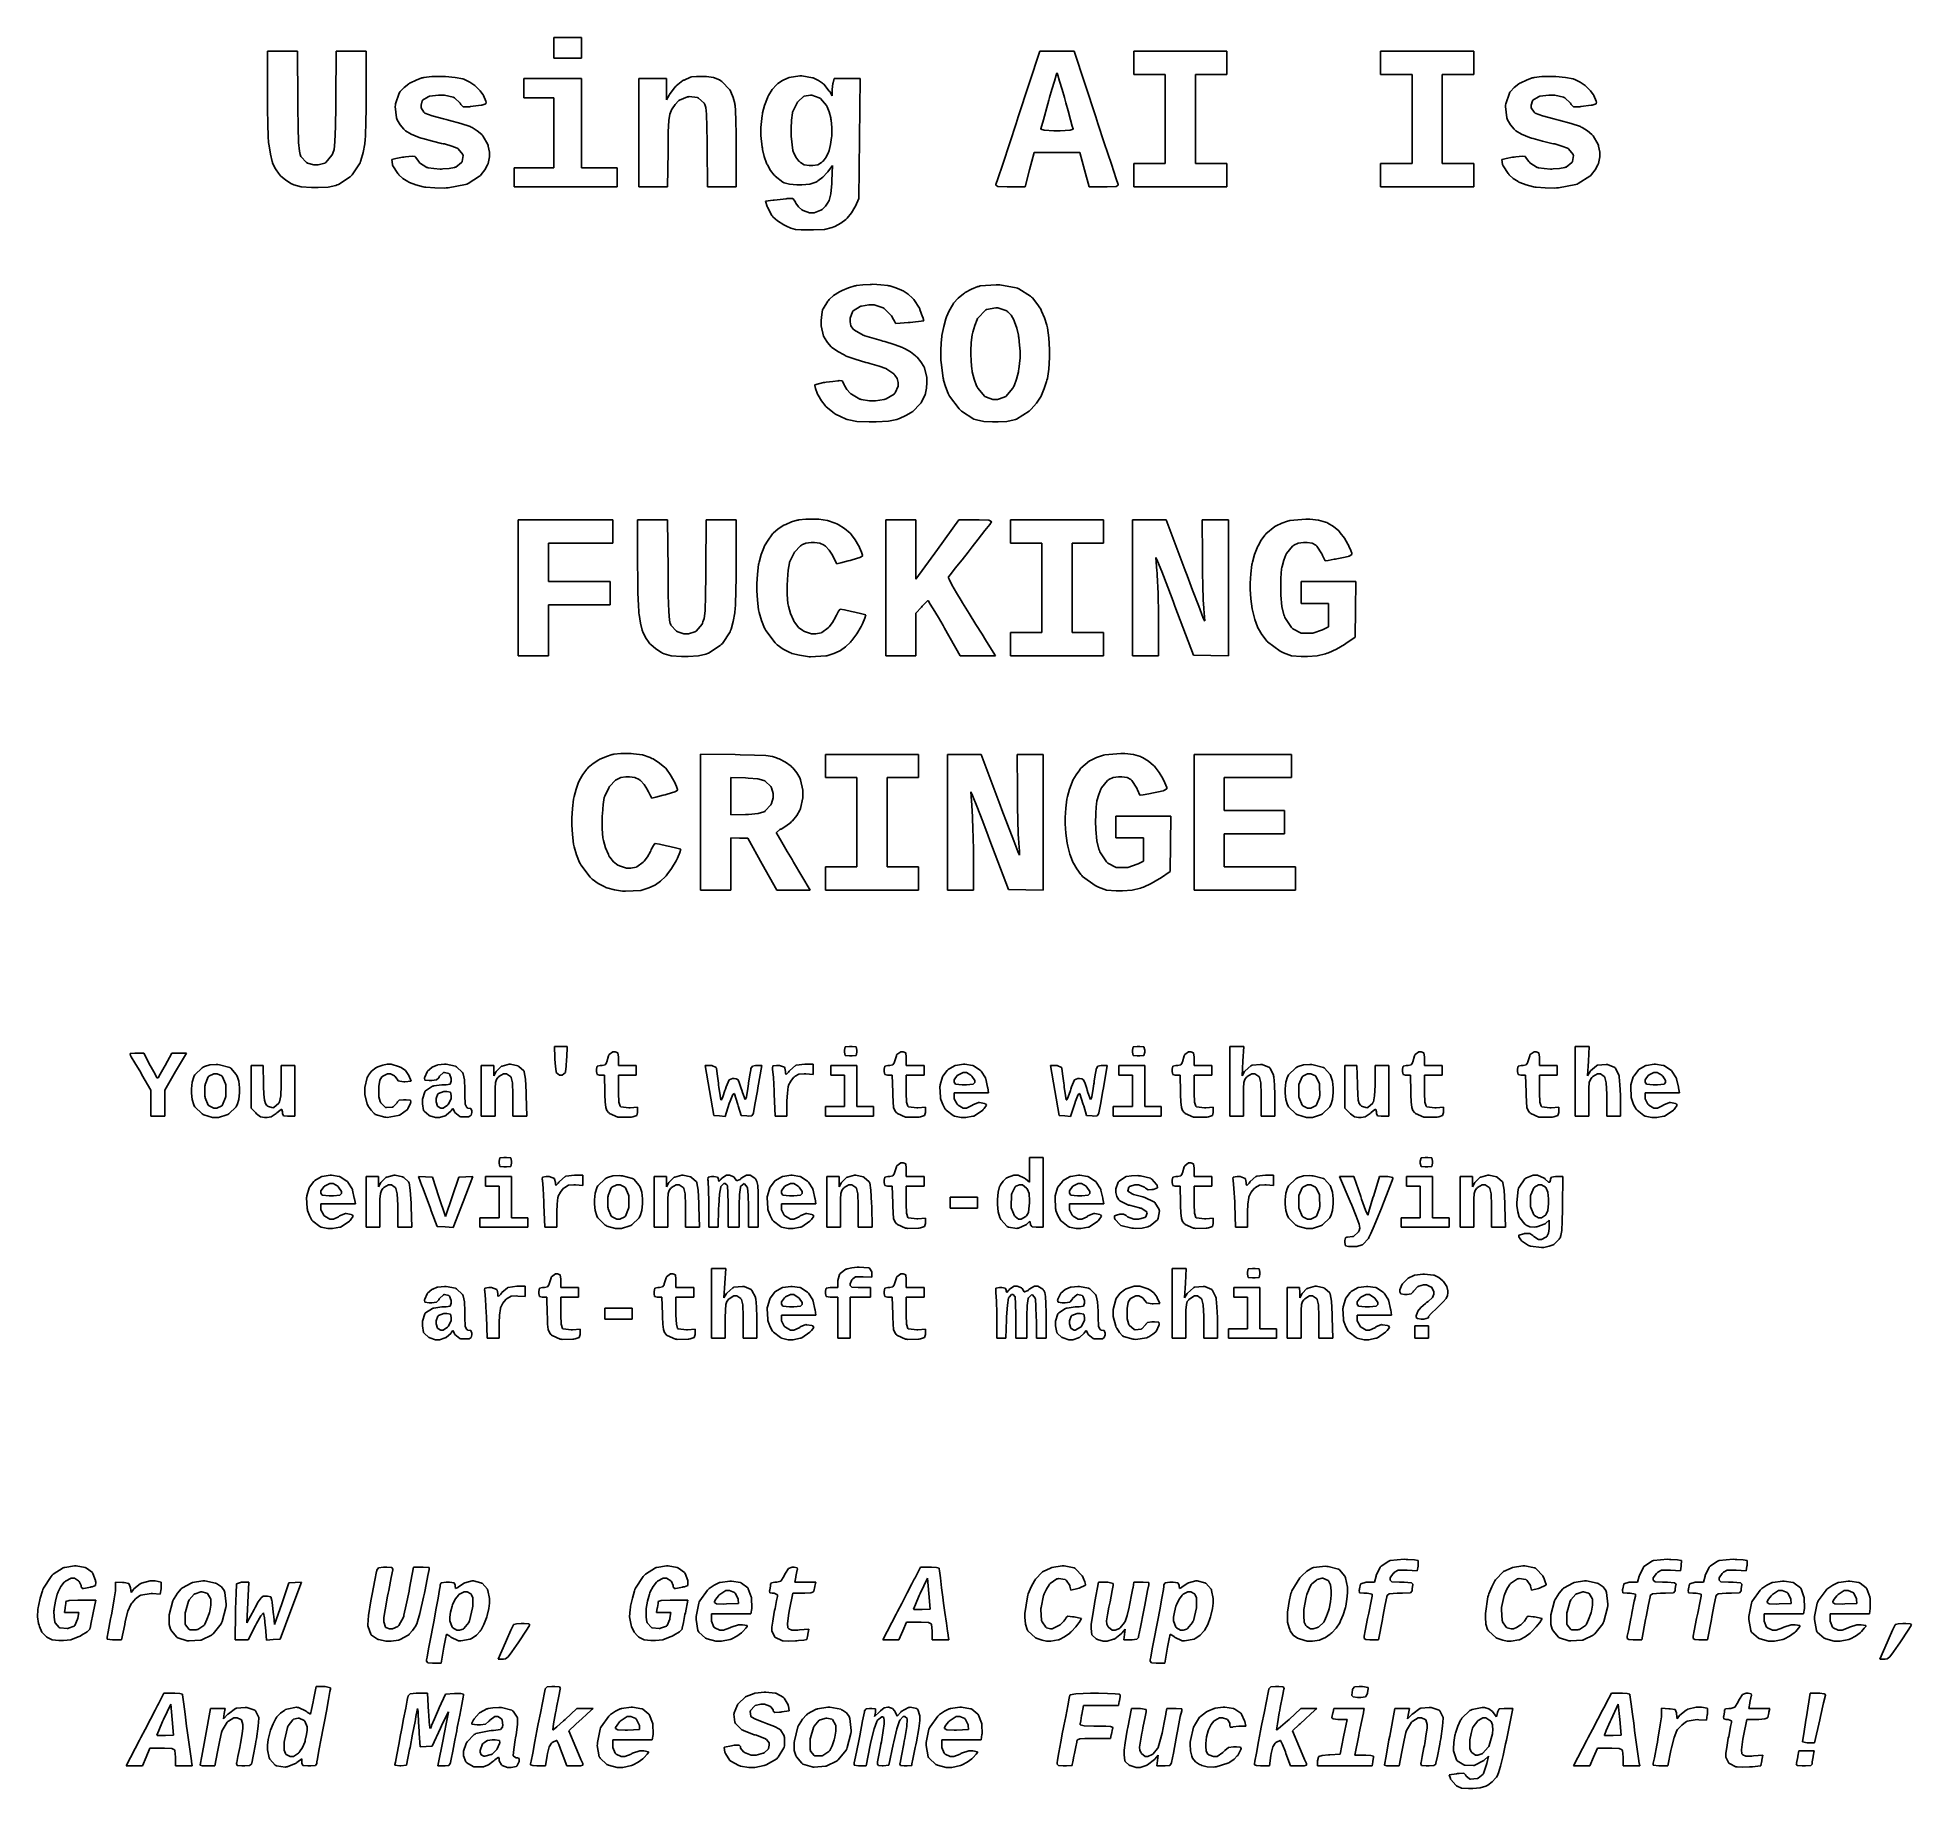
# Model space of a CAD drawing. Extents: x 6 to 122, y 9 to 117.
import ezdxf

# ---------------------------------------------------------------- set-up
doc = ezdxf.new("R2010")
doc.units = 0
doc.layers.get('0').update_dxf_attribs({"linetype": 'CONTINUOUS'})

msp = doc.modelspace()

# ---------------------------------------------------------------- linework, layer by layer
at = {"color": 0}
for p, q in [((21.5015, 115.994), (20.5741, 115.994)), ((20.5741, 115.994), (20.5741, 113.475)), ((22.4276, 115.994), (21.5015, 115.994)), ((22.4537, 112.925), (22.4276, 115.994)), ((24.8157, 115.994), (24.7909, 113.009)), ((25.7431, 115.994), (24.8157, 115.994)), ((26.6706, 115.994), (25.7431, 115.994)), ((26.6706, 113.517), (26.6706, 115.994)), ((39.1156, 116.84), (38.2693, 116.84)), ((38.2693, 116.84), (38.2693, 116.204)), ((38.2693, 116.204), (38.2693, 115.571)), ((39.963, 116.84), (39.1156, 116.84)), ((39.963, 116.204), (39.963, 116.84)), ((39.963, 115.571), (39.963, 116.204)), ((68.2748, 115.994), (66.9424, 111.93)), ((69.3416, 115.994), (68.2748, 115.994)), ((70.4095, 115.994), (69.3416, 115.994)), ((71.7419, 111.93), (70.4095, 115.994)), ((76.962, 115.994), (74.0833, 115.994)), ((74.0833, 115.994), (74.0833, 115.274)), ((79.8407, 115.994), (76.962, 115.994)), ((79.8407, 115.274), (79.8407, 115.994)), ((92.2017, 115.994), (89.323, 115.994)), ((89.323, 115.994), (89.323, 115.274)), ((95.0807, 115.994), (92.2017, 115.994)), ((95.0807, 115.274), (95.0807, 115.994)), ((38.2693, 115.571), (39.1156, 115.571)), ((39.1156, 115.571), (39.963, 115.571)), ((69.2891, 114.508), (69.3279, 114.639)), ((69.3279, 114.639), (69.3416, 114.639)), ((69.3416, 114.639), (69.354, 114.639)), ((69.354, 114.639), (69.3939, 114.508)), ((74.0833, 115.274), (74.0833, 114.554)), ((79.8407, 114.554), (79.8407, 115.274)), ((89.323, 115.274), (89.323, 114.554)), ((95.0807, 114.554), (95.0807, 115.274)), ((20.5741, 113.475), (20.5741, 113.217)), ((26.6706, 113.264), (26.6706, 113.517)), ((28.7404, 113.458), (28.7045, 113.406)), ((28.7693, 113.503), (28.7404, 113.458)), ((29.0063, 113.756), (28.7693, 113.503)), ((29.2943, 113.98), (29.0063, 113.756)), ((29.3495, 114.012), (29.2943, 113.98)), ((29.4032, 114.044), (29.3495, 114.012)), ((29.7532, 114.208), (29.4032, 114.044)), ((30.1157, 114.34), (29.7532, 114.208)), ((30.1749, 114.355), (30.1157, 114.34)), ((30.2411, 114.373), (30.1749, 114.355)), ((30.7165, 114.431), (30.2411, 114.373)), ((31.3214, 114.44), (30.7165, 114.431)), ((31.4537, 114.435), (31.3214, 114.44)), ((31.5777, 114.431), (31.4537, 114.435)), ((32.1731, 114.373), (31.5777, 114.431)), ((32.6347, 114.282), (32.1731, 114.373)), ((32.694, 114.262), (32.6347, 114.282)), ((32.7491, 114.242), (32.694, 114.262)), ((33.0743, 114.077), (32.7491, 114.242)), ((33.3899, 113.865), (33.0743, 114.077)), ((33.4395, 113.822), (33.3899, 113.865)), ((33.4877, 113.78), (33.4395, 113.822)), ((33.7192, 113.543), (33.4877, 113.78)), ((33.8846, 113.328), (33.7192, 113.543)), ((38.184, 114.3), (36.4063, 114.3)), ((36.4063, 114.3), (36.4063, 113.707)), ((36.4063, 113.707), (36.4063, 113.115)), ((39.963, 114.3), (38.184, 114.3)), ((39.963, 111.548), (39.963, 114.3)), ((44.366, 114.3), (43.5183, 114.3)), ((43.5183, 114.3), (43.5183, 110.956)), ((45.212, 114.3), (44.366, 114.3)), ((45.212, 113.644), (45.212, 114.3)), ((45.212, 112.988), (45.212, 113.644)), ((45.7606, 113.79), (45.4131, 113.324)), ((45.7923, 113.822), (45.7606, 113.79)), ((45.8241, 113.856), (45.7923, 113.822)), ((46.2347, 114.176), (45.8241, 113.856)), ((46.2703, 114.194), (46.2347, 114.176)), ((46.3063, 114.213), (46.2703, 114.194)), ((46.706, 114.384), (46.3063, 114.213)), ((46.736, 114.394), (46.706, 114.384)), ((46.7653, 114.403), (46.736, 114.394)), ((47.0655, 114.434), (46.7653, 114.403)), ((47.4761, 114.439), (47.0655, 114.434)), ((47.5615, 114.435), (47.4761, 114.439)), ((47.6857, 114.431), (47.5615, 114.435)), ((48.1323, 114.367), (47.6857, 114.431)), ((48.4918, 114.216), (48.1323, 114.367)), ((48.5733, 114.165), (48.4918, 114.216)), ((48.6378, 114.125), (48.5733, 114.165)), ((49.1324, 113.601), (48.6378, 114.125)), ((49.1656, 113.538), (49.1324, 113.601)), ((49.1917, 113.485), (49.1656, 113.538)), ((49.3282, 113.135), (49.1917, 113.485)), ((51.7564, 113.623), (51.5221, 113.249)), ((52.0086, 113.925), (51.7564, 113.623)), ((52.0527, 113.961), (52.0086, 113.925)), ((52.0954, 113.998), (52.0527, 113.961)), ((52.3861, 114.183), (52.0954, 113.998)), ((52.6934, 114.326), (52.3861, 114.183)), ((52.7473, 114.343), (52.6934, 114.326)), ((52.7981, 114.359), (52.7473, 114.343)), ((53.4638, 114.465), (52.7981, 114.359)), ((53.5174, 114.465), (53.4638, 114.465)), ((53.57, 114.467), (53.5174, 114.465)), ((54.2286, 114.356), (53.57, 114.467)), ((54.2794, 114.338), (54.2286, 114.356)), ((54.3306, 114.321), (54.2794, 114.338)), ((54.6146, 114.179), (54.3306, 114.321)), ((54.864, 114.011), (54.6146, 114.179)), ((54.8982, 113.979), (54.864, 114.011)), ((54.9328, 113.947), (54.8982, 113.979)), ((55.2771, 113.532), (54.9328, 113.947)), ((55.3007, 113.495), (55.2771, 113.532)), ((55.4563, 113.242), (55.3007, 113.495)), ((55.5032, 114.004), (55.4563, 113.633)), ((55.4563, 113.633), (55.4563, 113.509)), ((55.4563, 113.509), (55.4563, 113.242)), ((55.5113, 114.038), (55.5032, 114.004)), ((55.5667, 114.3), (55.5113, 114.038)), ((56.3795, 114.3), (55.5667, 114.3)), ((57.1927, 114.3), (56.3795, 114.3)), ((57.15, 110.596), (57.1927, 114.3)), ((68.8869, 113.13), (69.0231, 113.618)), ((69.0231, 113.618), (69.1776, 114.15)), ((69.1776, 114.15), (69.2891, 114.508)), ((69.3939, 114.508), (69.5053, 114.15)), ((69.5053, 114.15), (69.6599, 113.618)), ((69.6599, 113.618), (69.7964, 113.13)), ((74.0833, 114.554), (75.0577, 114.554)), ((75.0577, 114.554), (76.0307, 114.554)), ((76.0307, 114.554), (76.0307, 111.803)), ((77.8937, 111.803), (77.8937, 114.554)), ((77.8937, 114.554), (78.8666, 114.554)), ((78.8666, 114.554), (79.8407, 114.554)), ((89.323, 114.554), (90.2974, 114.554)), ((90.2974, 114.554), (91.2703, 114.554)), ((91.2703, 114.554), (91.2703, 111.803)), ((93.1333, 111.803), (93.1333, 114.554)), ((93.1333, 114.554), (94.1077, 114.554)), ((94.1077, 114.554), (95.0807, 114.554)), ((97.3197, 113.458), (97.2841, 113.406)), ((97.3501, 113.503), (97.3197, 113.458)), ((97.5872, 113.756), (97.3501, 113.503)), ((97.875, 113.98), (97.5872, 113.756)), ((97.9304, 114.012), (97.875, 113.98)), ((97.984, 114.044), (97.9304, 114.012)), ((98.334, 114.208), (97.984, 114.044)), ((98.6966, 114.34), (98.334, 114.208)), ((98.7559, 114.355), (98.6966, 114.34)), ((98.8219, 114.373), (98.7559, 114.355)), ((99.2974, 114.431), (98.8219, 114.373)), ((99.901, 114.44), (99.2974, 114.431)), ((100.033, 114.435), (99.901, 114.44)), ((100.157, 114.431), (100.033, 114.435)), ((100.754, 114.373), (100.157, 114.431)), ((101.215, 114.282), (100.754, 114.373)), ((101.273, 114.262), (101.215, 114.282)), ((101.328, 114.242), (101.273, 114.262)), ((101.655, 114.077), (101.328, 114.242)), ((101.969, 113.865), (101.655, 114.077)), ((102.019, 113.822), (101.969, 113.865)), ((102.067, 113.78), (102.019, 113.822)), ((102.299, 113.543), (102.067, 113.78)), ((102.465, 113.328), (102.299, 113.543)), ((20.5741, 113.217), (20.5796, 112.44)), ((20.5796, 112.44), (20.5975, 111.486)), ((22.4565, 112.524), (22.4537, 112.925)), ((22.4717, 111.321), (22.4565, 112.524)), ((24.7868, 112.59), (24.7716, 111.332)), ((24.7909, 113.009), (24.7868, 112.59)), ((26.6458, 111.567), (26.6637, 112.502)), ((26.6637, 112.502), (26.6706, 113.264)), ((28.473, 112.657), (28.4634, 112.573)), ((28.4634, 112.573), (28.5405, 111.875)), ((28.4813, 112.735), (28.473, 112.657)), ((28.7045, 113.406), (28.4813, 112.735)), ((30.0564, 112.667), (30.1294, 112.923)), ((30.0564, 112.573), (30.0564, 112.667)), ((30.0564, 112.485), (30.0564, 112.573)), ((30.2369, 112.22), (30.0564, 112.485)), ((30.1294, 112.923), (30.1418, 112.945)), ((30.1418, 112.945), (30.1529, 112.969)), ((30.1529, 112.969), (30.4974, 113.182)), ((30.4974, 113.182), (30.5428, 113.195)), ((30.5428, 113.195), (30.5856, 113.207)), ((30.5856, 113.207), (31.1409, 113.284)), ((31.1409, 113.284), (31.3269, 113.284)), ((31.3269, 113.284), (31.5171, 113.284)), ((31.5171, 113.284), (32.0449, 113.158)), ((32.0449, 113.158), (32.089, 113.135)), ((32.089, 113.135), (32.129, 113.116)), ((32.129, 113.116), (32.4831, 112.78)), ((32.4831, 112.78), (32.4997, 112.747)), ((32.4997, 112.747), (32.5258, 112.692)), ((32.5258, 112.692), (32.6595, 112.548)), ((32.6595, 112.548), (32.953, 112.548)), ((32.953, 112.548), (33.0495, 112.559)), ((33.0495, 112.559), (33.1088, 112.568)), ((33.1088, 112.568), (33.7633, 112.656)), ((33.7633, 112.656), (33.8074, 112.661)), ((33.8074, 112.661), (33.8722, 112.671)), ((33.8722, 112.671), (34.0624, 112.732)), ((33.9011, 113.297), (33.8846, 113.328)), ((33.9163, 113.265), (33.9011, 113.297)), ((34.061, 112.916), (33.9163, 113.265)), ((34.0692, 112.89), (34.061, 112.916)), ((34.0624, 112.732), (34.0803, 112.856)), ((34.0803, 112.856), (34.0692, 112.89)), ((36.4063, 113.115), (37.338, 113.115)), ((37.338, 113.115), (38.2693, 113.115)), ((38.2693, 113.115), (38.2693, 110.956)), ((45.3898, 113.284), (45.212, 112.988)), ((45.4131, 113.324), (45.3898, 113.284)), ((45.4258, 112.102), (45.5055, 112.309)), ((45.5055, 112.309), (45.5387, 112.373)), ((45.5387, 112.373), (45.5648, 112.429)), ((45.5648, 112.429), (45.7521, 112.71)), ((45.7521, 112.71), (45.9521, 112.93)), ((45.9521, 112.93), (45.9863, 112.954)), ((45.9863, 112.954), (46.0209, 112.978)), ((46.0209, 112.978), (46.524, 113.173)), ((46.524, 113.173), (46.5709, 113.178)), ((46.5709, 113.178), (46.6164, 113.185)), ((46.6164, 113.185), (47.1276, 113.13)), ((47.1276, 113.13), (47.1632, 113.115)), ((47.1632, 113.115), (47.1978, 113.1)), ((47.1978, 113.1), (47.5449, 112.779)), ((47.5449, 112.779), (47.5657, 112.743)), ((47.5657, 112.743), (47.5933, 112.693)), ((47.5933, 112.693), (47.6402, 112.521)), ((47.6402, 112.521), (47.6885, 112.097)), ((49.433, 112.764), (49.3282, 113.135)), ((49.4453, 112.7), (49.433, 112.764)), ((49.4563, 112.638), (49.4453, 112.7)), ((49.4771, 112.34), (49.4563, 112.638)), ((49.5046, 111.697), (49.4771, 112.34)), ((51.2794, 112.642), (51.1556, 112.176)), ((51.4505, 113.102), (51.2794, 112.642)), ((51.4862, 113.174), (51.4505, 113.102)), ((51.5221, 113.249), (51.4862, 113.174)), ((53.0229, 112.273), (53.2846, 112.806)), ((53.2846, 112.806), (53.315, 112.843)), ((53.315, 112.843), (53.3439, 112.882)), ((53.3439, 112.882), (53.6829, 113.189)), ((53.6829, 113.189), (53.7076, 113.199)), ((53.7076, 113.199), (53.7326, 113.21)), ((53.7326, 113.21), (54.1168, 113.28)), ((54.1168, 113.28), (54.1528, 113.28)), ((54.1528, 113.28), (54.1884, 113.282)), ((54.1884, 113.282), (54.6559, 113.119)), ((54.6559, 113.119), (54.6943, 113.093)), ((54.6943, 113.093), (54.7328, 113.067)), ((54.7328, 113.067), (55.1092, 112.645)), ((55.1092, 112.645), (55.1311, 112.602)), ((55.1311, 112.602), (55.1519, 112.561)), ((55.1519, 112.561), (55.2676, 112.243)), ((68.5077, 111.753), (68.7793, 112.736)), ((68.7793, 112.736), (68.8428, 112.966)), ((68.8428, 112.966), (68.8869, 113.13)), ((69.7964, 113.13), (69.8419, 112.966)), ((69.8419, 112.966), (69.886, 112.802)), ((69.886, 112.802), (70.0222, 112.309)), ((70.0222, 112.309), (70.1753, 111.753)), ((97.0538, 112.657), (97.0442, 112.573)), ((97.0442, 112.573), (97.1201, 111.875)), ((97.0608, 112.735), (97.0538, 112.657)), ((97.2841, 113.406), (97.0608, 112.735)), ((98.6374, 112.667), (98.709, 112.923)), ((98.6374, 112.573), (98.6374, 112.667)), ((98.6374, 112.485), (98.6374, 112.573)), ((98.8162, 112.22), (98.6374, 112.485)), ((98.709, 112.923), (98.7213, 112.945)), ((98.7213, 112.945), (98.7323, 112.969)), ((98.7323, 112.969), (99.0783, 113.182)), ((99.0783, 113.182), (99.1235, 113.195)), ((99.1235, 113.195), (99.1665, 113.207)), ((99.1665, 113.207), (99.7204, 113.284)), ((99.7204, 113.284), (99.9063, 113.284)), ((99.9063, 113.284), (100.096, 113.284)), ((100.096, 113.284), (100.624, 113.158)), ((100.624, 113.158), (100.668, 113.135)), ((100.668, 113.135), (100.709, 113.116)), ((100.709, 113.116), (101.063, 112.78)), ((101.063, 112.78), (101.079, 112.747)), ((101.079, 112.747), (101.105, 112.692)), ((101.105, 112.692), (101.239, 112.548)), ((101.239, 112.548), (101.534, 112.548)), ((101.534, 112.548), (101.63, 112.559)), ((101.63, 112.559), (101.69, 112.568)), ((101.69, 112.568), (102.343, 112.656)), ((102.343, 112.656), (102.387, 112.661)), ((102.387, 112.661), (102.452, 112.671)), ((102.452, 112.671), (102.642, 112.732)), ((102.481, 113.297), (102.465, 113.328)), ((102.496, 113.265), (102.481, 113.297)), ((102.642, 112.916), (102.496, 113.265)), ((102.65, 112.89), (102.642, 112.916)), ((102.642, 112.732), (102.661, 112.856)), ((102.661, 112.856), (102.65, 112.89)), ((20.5975, 111.486), (20.6251, 110.72)), ((22.4992, 110.345), (22.4717, 111.321)), ((24.7716, 111.332), (24.7427, 110.392)), ((26.6196, 110.819), (26.6458, 111.567)), ((28.5405, 111.875), (28.5667, 111.807)), ((28.5667, 111.807), (28.586, 111.756)), ((28.586, 111.756), (28.7652, 111.454)), ((28.7652, 111.454), (28.9953, 111.173)), ((28.9953, 111.173), (29.0408, 111.133)), ((29.0408, 111.133), (29.0987, 111.081)), ((30.2686, 112.196), (30.2369, 112.22)), ((30.2975, 112.172), (30.2686, 112.196)), ((30.7413, 112.003), (30.2975, 112.172)), ((31.4427, 111.806), (30.7413, 112.003)), ((31.6012, 111.768), (31.4427, 111.806)), ((31.7555, 111.733), (31.6012, 111.768)), ((32.519, 111.526), (31.7555, 111.733)), ((33.0881, 111.335), (32.519, 111.526)), ((33.1473, 111.307), (33.0881, 111.335)), ((33.2066, 111.28), (33.1473, 111.307)), ((33.5249, 111.078), (33.2066, 111.28)), ((39.963, 108.796), (39.963, 111.548)), ((45.3319, 111.02), (45.3637, 111.72)), ((45.3637, 111.72), (45.4258, 112.102)), ((47.6885, 112.097), (47.716, 111.322)), ((47.716, 111.322), (47.7312, 110.366)), ((49.5226, 110.862), (49.5046, 111.697)), ((51.1309, 112.024), (51.0536, 111.288)), ((51.0536, 111.288), (51.0536, 111.041)), ((51.1433, 112.099), (51.1309, 112.024)), ((51.1556, 112.176), (51.1433, 112.099)), ((52.9167, 111.212), (52.9442, 111.737)), ((52.9167, 111.035), (52.9167, 111.212)), ((52.9442, 111.737), (52.9967, 112.181)), ((52.9967, 112.181), (53.0105, 112.226)), ((53.0105, 112.226), (53.0229, 112.273)), ((55.2676, 112.243), (55.3667, 111.868)), ((55.3667, 111.868), (55.3805, 111.797)), ((55.3805, 111.797), (55.3932, 111.729)), ((55.3932, 111.729), (55.4302, 111.281)), ((55.4302, 111.281), (55.4302, 110.816)), ((66.8115, 111.533), (66.4199, 110.342)), ((66.9424, 111.93), (66.8115, 111.533)), ((68.345, 111.186), (68.3465, 111.188)), ((68.538, 111.106), (68.345, 111.186)), ((68.3465, 111.188), (68.3521, 111.204)), ((68.3521, 111.204), (68.5077, 111.753)), ((70.3365, 111.186), (70.1449, 111.106)), ((70.1753, 111.753), (70.2853, 111.362)), ((70.2853, 111.362), (70.3308, 111.204)), ((70.3308, 111.204), (70.3365, 111.188)), ((70.3365, 111.188), (70.3365, 111.186)), ((71.8714, 111.533), (71.7419, 111.93)), ((72.263, 110.342), (71.8714, 111.533)), ((76.0307, 111.803), (76.0307, 109.051)), ((77.8937, 109.051), (77.8937, 111.803)), ((91.2703, 111.803), (91.2703, 109.051)), ((93.1333, 109.051), (93.1333, 111.803)), ((97.1201, 111.875), (97.1462, 111.807)), ((97.1462, 111.807), (97.1656, 111.756)), ((97.1656, 111.756), (97.3459, 111.454)), ((97.3459, 111.454), (97.5748, 111.173)), ((97.5748, 111.173), (97.6203, 111.133)), ((97.6203, 111.133), (97.6782, 111.081)), ((98.848, 112.196), (98.8162, 112.22)), ((98.8769, 112.172), (98.848, 112.196)), ((99.3207, 112.003), (98.8769, 112.172)), ((100.022, 111.806), (99.3207, 112.003)), ((100.182, 111.768), (100.022, 111.806)), ((100.336, 111.733), (100.182, 111.768)), ((101.098, 111.526), (100.336, 111.733)), ((101.667, 111.335), (101.098, 111.526)), ((101.727, 111.307), (101.667, 111.335)), ((101.786, 111.28), (101.727, 111.307)), ((102.106, 111.078), (101.786, 111.28)), ((20.6251, 110.72), (20.6458, 110.344)), ((20.6458, 110.344), (20.6582, 110.244)), ((20.6582, 110.244), (20.6692, 110.148)), ((20.6692, 110.148), (20.756, 109.624)), ((22.5447, 109.813), (22.4992, 110.345)), ((24.7427, 110.392), (24.6848, 109.915)), ((26.4776, 109.732), (26.5782, 110.266)), ((26.5782, 110.266), (26.5892, 110.359)), ((26.5892, 110.359), (26.6003, 110.453)), ((26.6003, 110.453), (26.6196, 110.819)), ((29.0987, 111.081), (29.4569, 110.858)), ((29.4569, 110.858), (29.9475, 110.665)), ((29.9475, 110.665), (30.0729, 110.626)), ((30.0729, 110.626), (30.1694, 110.597)), ((30.1694, 110.597), (30.7578, 110.436)), ((30.7578, 110.436), (31.3297, 110.298)), ((31.3297, 110.298), (31.4193, 110.279)), ((31.4193, 110.279), (31.5075, 110.261)), ((31.5075, 110.261), (31.9512, 110.135)), ((31.9512, 110.135), (32.2888, 110.005)), ((32.2888, 110.005), (32.326, 109.983)), ((32.326, 109.983), (32.3619, 109.96)), ((33.8033, 110.847), (33.5249, 111.078)), ((33.8419, 110.804), (33.8033, 110.847)), ((33.8791, 110.763), (33.8419, 110.804)), ((34.1891, 110.222), (33.8791, 110.763)), ((34.2015, 110.177), (34.1891, 110.222)), ((34.2126, 110.133), (34.2015, 110.177)), ((34.2897, 109.751), (34.2126, 110.133)), ((38.2693, 110.956), (38.2693, 108.796)), ((43.5183, 110.956), (43.5183, 107.611)), ((45.314, 109.791), (45.3168, 110.098)), ((45.3168, 110.098), (45.3319, 111.02)), ((47.7312, 110.366), (47.7354, 110.046)), ((47.7354, 110.046), (47.7601, 107.611)), ((49.5293, 110.162), (49.5226, 110.862)), ((49.5293, 109.927), (49.5293, 110.162)), ((51.0536, 111.041), (51.0536, 110.78)), ((51.0536, 110.78), (51.1309, 110.074)), ((51.1309, 110.074), (51.1433, 109.999)), ((51.1433, 109.999), (51.1556, 109.926)), ((52.9167, 110.743), (52.9167, 111.035)), ((53.0257, 109.863), (52.9167, 110.743)), ((55.3477, 110.235), (55.2595, 109.853)), ((55.415, 110.663), (55.3477, 110.235)), ((55.4232, 110.739), (55.415, 110.663)), ((55.4302, 110.816), (55.4232, 110.739)), ((57.1073, 106.892), (57.15, 110.596)), ((66.4199, 110.342), (65.986, 109.022)), ((69.1402, 111.082), (68.538, 111.106)), ((69.3416, 111.082), (69.1402, 111.082)), ((69.5413, 111.082), (69.3416, 111.082)), ((70.1449, 111.106), (69.5413, 111.082)), ((72.6969, 109.022), (72.263, 110.342)), ((97.6782, 111.081), (98.0377, 110.858)), ((98.0377, 110.858), (98.5284, 110.665)), ((98.5284, 110.665), (98.6536, 110.626)), ((98.6536, 110.626), (98.7503, 110.597)), ((98.7503, 110.597), (99.3387, 110.436)), ((99.3387, 110.436), (99.9105, 110.298)), ((99.9105, 110.298), (100, 110.279)), ((100, 110.279), (100.088, 110.261)), ((100.088, 110.261), (100.531, 110.135)), ((100.531, 110.135), (100.868, 110.005)), ((100.868, 110.005), (100.905, 109.983)), ((100.905, 109.983), (100.941, 109.96)), ((102.383, 110.847), (102.106, 111.078)), ((102.421, 110.804), (102.383, 110.847)), ((102.459, 110.763), (102.421, 110.804)), ((102.769, 110.222), (102.459, 110.763)), ((102.781, 110.177), (102.769, 110.222)), ((102.793, 110.133), (102.781, 110.177)), ((102.871, 109.751), (102.793, 110.133)), ((20.756, 109.624), (20.8566, 109.186)), ((20.8566, 109.186), (20.8745, 109.131)), ((20.8745, 109.131), (20.8925, 109.076)), ((20.8925, 109.076), (21.0633, 108.737)), ((22.5902, 109.605), (22.5447, 109.813)), ((22.6191, 109.542), (22.5902, 109.605)), ((22.6384, 109.498), (22.6191, 109.542)), ((22.9788, 109.117), (22.6384, 109.498)), ((23.016, 109.098), (22.9788, 109.117)), ((23.0518, 109.08), (23.016, 109.098)), ((23.4377, 108.966), (23.0518, 109.08)), ((23.5796, 108.966), (23.4377, 108.966)), ((23.7105, 108.966), (23.5796, 108.966)), ((24.1074, 109.08), (23.7105, 108.966)), ((24.1432, 109.098), (24.1074, 109.08)), ((24.1832, 109.119), (24.1432, 109.098)), ((24.5539, 109.564), (24.1832, 109.119)), ((24.5828, 109.627), (24.5539, 109.564)), ((24.6131, 109.696), (24.5828, 109.627)), ((24.6848, 109.915), (24.6131, 109.696)), ((25.8093, 108.359), (26.2916, 109.094)), ((26.2916, 109.094), (26.3233, 109.178)), ((26.3233, 109.178), (26.3481, 109.247)), ((26.3481, 109.247), (26.4776, 109.732)), ((28.2539, 109.305), (28.2443, 109.296)), ((28.2443, 109.296), (28.287, 108.999)), ((28.2622, 109.313), (28.2539, 109.305)), ((28.4992, 109.375), (28.2622, 109.313)), ((28.287, 108.999), (28.3035, 108.957)), ((28.3035, 108.957), (28.32, 108.917)), ((28.32, 108.917), (28.626, 108.429)), ((28.9044, 109.445), (28.4992, 109.375)), ((28.9981, 109.457), (28.9044, 109.445)), ((29.1083, 109.473), (28.9981, 109.457)), ((29.5093, 109.506), (29.1083, 109.473)), ((29.6995, 109.48), (29.5093, 109.506)), ((29.705, 109.466), (29.6995, 109.48)), ((29.7091, 109.455), (29.705, 109.466)), ((29.9131, 109.17), (29.7091, 109.455)), ((29.942, 109.135), (29.9131, 109.17)), ((29.9696, 109.102), (29.942, 109.135)), ((30.4202, 108.813), (29.9696, 109.102)), ((30.4629, 108.8), (30.4202, 108.813)), ((32.1689, 108.822), (32.1276, 108.809)), ((32.2089, 108.836), (32.1689, 108.822)), ((32.5658, 109.11), (32.2089, 108.836)), ((32.3619, 109.96), (32.6388, 109.621)), ((32.5837, 109.139), (32.5658, 109.11)), ((32.6016, 109.174), (32.5837, 109.139)), ((32.6554, 109.553), (32.6016, 109.174)), ((32.6388, 109.621), (32.6471, 109.589)), ((32.6471, 109.589), (32.6554, 109.553)), ((34.0072, 108.671), (34.1685, 108.968)), ((34.1685, 108.968), (34.1836, 109.016)), ((34.1836, 109.016), (34.1974, 109.066)), ((34.1974, 109.066), (34.2897, 109.474)), ((34.2897, 109.609), (34.2897, 109.751)), ((34.2897, 109.474), (34.2897, 109.609)), ((45.2878, 107.611), (45.314, 109.791)), ((49.5293, 107.611), (49.5293, 109.927)), ((51.1556, 109.926), (51.2618, 109.493)), ((51.2618, 109.493), (51.3994, 109.087)), ((51.3994, 109.087), (51.4269, 109.025)), ((51.4269, 109.025), (51.4533, 108.964)), ((51.4533, 108.964), (51.646, 108.632)), ((53.0475, 109.799), (53.0257, 109.863)), ((53.0655, 109.747), (53.0475, 109.799)), ((53.2158, 109.456), (53.0655, 109.747)), ((53.3975, 109.204), (53.2158, 109.456)), ((53.4335, 109.17), (53.3975, 109.204)), ((53.4871, 109.117), (53.4335, 109.17)), ((53.7228, 108.968), (53.4871, 109.117)), ((54.0385, 108.924), (53.7228, 108.968)), ((54.1443, 108.924), (54.0385, 108.924)), ((54.2491, 108.924), (54.1443, 108.924)), ((54.5648, 108.968), (54.2491, 108.924)), ((54.8005, 109.117), (54.5648, 108.968)), ((54.8555, 109.17), (54.8005, 109.117)), ((54.8901, 109.204), (54.8555, 109.17)), ((55.0732, 109.456), (54.8901, 109.204)), ((55.2221, 109.747), (55.0732, 109.456)), ((55.1903, 108.543), (55.4824, 108.924)), ((55.2415, 109.799), (55.2221, 109.747)), ((55.2595, 109.853), (55.2415, 109.799)), ((55.4824, 108.924), (55.4359, 107.98)), ((65.986, 109.022), (65.684, 108.108)), ((67.6494, 108.669), (67.9277, 109.728)), ((67.9277, 109.728), (69.3416, 109.728)), ((69.3416, 109.728), (70.7552, 109.728)), ((70.7552, 109.728), (71.0392, 108.669)), ((72.9989, 108.108), (72.6969, 109.022)), ((75.0577, 109.051), (74.0833, 109.051)), ((74.0833, 109.051), (74.0833, 108.33)), ((76.0307, 109.051), (75.0577, 109.051)), ((78.8666, 109.051), (77.8937, 109.051)), ((79.8407, 109.051), (78.8666, 109.051)), ((79.8407, 108.33), (79.8407, 109.051)), ((90.2974, 109.051), (89.323, 109.051)), ((89.323, 109.051), (89.323, 108.33)), ((91.2703, 109.051), (90.2974, 109.051)), ((94.1077, 109.051), (93.1333, 109.051)), ((95.0807, 109.051), (94.1077, 109.051)), ((95.0807, 108.33), (95.0807, 109.051)), ((96.8333, 109.305), (96.8237, 109.296)), ((96.8237, 109.296), (96.8678, 108.999)), ((96.8417, 109.313), (96.8333, 109.305)), ((97.0802, 109.375), (96.8417, 109.313)), ((96.8678, 108.999), (96.8844, 108.957)), ((96.8844, 108.957), (96.901, 108.917)), ((96.901, 108.917), (97.2069, 108.429)), ((97.4852, 109.445), (97.0802, 109.375)), ((97.579, 109.457), (97.4852, 109.445)), ((97.6877, 109.473), (97.579, 109.457)), ((98.0888, 109.506), (97.6877, 109.473)), ((98.2804, 109.48), (98.0888, 109.506)), ((98.2857, 109.466), (98.2804, 109.48)), ((98.2885, 109.455), (98.2857, 109.466)), ((98.4938, 109.17), (98.2885, 109.455)), ((98.5227, 109.135), (98.4938, 109.17)), ((98.5502, 109.102), (98.5227, 109.135)), ((99.0011, 108.813), (98.5502, 109.102)), ((99.0438, 108.8), (99.0011, 108.813)), ((100.75, 108.822), (100.709, 108.809)), ((100.79, 108.836), (100.75, 108.822)), ((101.147, 109.11), (100.79, 108.836)), ((100.941, 109.96), (101.22, 109.621)), ((101.165, 109.139), (101.147, 109.11)), ((101.182, 109.174), (101.165, 109.139)), ((101.236, 109.553), (101.182, 109.174)), ((101.22, 109.621), (101.228, 109.589)), ((101.228, 109.589), (101.236, 109.553)), ((102.588, 108.671), (102.749, 108.968)), ((102.749, 108.968), (102.765, 109.016)), ((102.765, 109.016), (102.778, 109.066)), ((102.778, 109.066), (102.871, 109.474)), ((102.871, 109.609), (102.871, 109.751)), ((102.871, 109.474), (102.871, 109.609)), ((21.0633, 108.737), (21.2907, 108.405)), ((21.2907, 108.405), (21.3362, 108.353)), ((21.3362, 108.353), (21.3844, 108.297)), ((21.3844, 108.297), (21.6986, 108.024)), ((21.6986, 108.024), (22.0486, 107.803)), ((22.0486, 107.803), (22.1148, 107.772)), ((22.1148, 107.772), (22.2098, 107.73)), ((22.2098, 107.73), (22.6494, 107.607)), ((24.3292, 107.604), (24.7964, 107.705)), ((24.7964, 107.705), (24.8874, 107.738)), ((24.8874, 107.738), (24.9563, 107.764)), ((24.9563, 107.764), (25.6825, 108.235)), ((25.6825, 108.235), (25.7431, 108.293)), ((25.7431, 108.293), (25.8093, 108.359)), ((28.626, 108.429), (28.6591, 108.39)), ((28.6591, 108.39), (28.6921, 108.351)), ((28.6921, 108.351), (28.9429, 108.133)), ((28.9429, 108.133), (29.2392, 107.936)), ((29.2392, 107.936), (29.2943, 107.907)), ((29.2943, 107.907), (29.3495, 107.88)), ((29.3495, 107.88), (29.745, 107.735)), ((29.745, 107.735), (30.1914, 107.618)), ((30.5056, 108.789), (30.4629, 108.8)), ((30.8446, 108.74), (30.5056, 108.789)), ((31.2498, 108.716), (30.8446, 108.74)), ((31.3269, 108.716), (31.2498, 108.716)), ((31.4027, 108.718), (31.3269, 108.716)), ((31.801, 108.749), (31.4027, 108.718)), ((31.739, 107.556), (32.8056, 107.756)), ((32.1276, 108.809), (31.801, 108.749)), ((32.8056, 107.756), (32.8841, 107.785)), ((32.8841, 107.785), (32.9599, 107.815)), ((32.9599, 107.815), (33.6779, 108.27)), ((33.6779, 108.27), (33.7316, 108.322)), ((33.7316, 108.322), (33.7798, 108.372)), ((33.7798, 108.372), (34.0072, 108.671)), ((37.0417, 108.796), (35.814, 108.796)), ((35.814, 108.796), (35.814, 108.204)), ((35.814, 108.204), (35.814, 107.611)), ((38.2693, 108.796), (37.0417, 108.796)), ((41.0626, 108.796), (39.963, 108.796)), ((42.164, 108.796), (41.0626, 108.796)), ((42.164, 108.204), (42.164, 108.796)), ((42.164, 107.611), (42.164, 108.204)), ((51.646, 108.632), (51.8654, 108.345)), ((51.8654, 108.345), (51.9053, 108.306)), ((51.9053, 108.306), (51.9423, 108.268)), ((51.9423, 108.268), (52.4108, 107.902)), ((52.4108, 107.902), (52.4468, 107.883)), ((52.4468, 107.883), (52.4923, 107.858)), ((52.4923, 107.858), (52.8133, 107.772)), ((52.8133, 107.772), (53.2723, 107.738)), ((53.2723, 107.738), (53.425, 107.738)), ((53.425, 107.738), (53.5891, 107.738)), ((53.5891, 107.738), (54.0812, 107.778)), ((54.0812, 107.778), (54.4407, 107.906)), ((54.4407, 107.906), (54.5207, 107.95)), ((54.5207, 107.95), (54.573, 107.98)), ((54.573, 107.98), (54.8721, 108.212)), ((54.8721, 108.212), (55.149, 108.49)), ((55.149, 108.49), (55.1903, 108.543)), ((55.4274, 107.811), (55.3628, 107.18)), ((55.4359, 107.98), (55.4274, 107.811)), ((65.5616, 107.738), (65.556, 107.727)), ((65.556, 107.727), (65.6911, 107.634)), ((65.5669, 107.756), (65.5616, 107.738)), ((65.684, 108.108), (65.5669, 107.756)), ((67.3696, 107.611), (67.6494, 108.669)), ((71.0392, 108.669), (71.3232, 107.611)), ((72.9904, 107.636), (73.127, 107.727)), ((73.116, 107.756), (72.9989, 108.108)), ((73.1227, 107.738), (73.116, 107.756)), ((73.127, 107.727), (73.1227, 107.738)), ((74.0833, 108.33), (74.0833, 107.611)), ((79.8407, 107.611), (79.8407, 108.33)), ((89.323, 108.33), (89.323, 107.611)), ((95.0807, 107.611), (95.0807, 108.33)), ((97.2069, 108.429), (97.24, 108.39)), ((97.24, 108.39), (97.2714, 108.351)), ((97.2714, 108.351), (97.5237, 108.133)), ((97.5237, 108.133), (97.82, 107.936)), ((97.82, 107.936), (97.875, 107.907)), ((97.875, 107.907), (97.9304, 107.88)), ((97.9304, 107.88), (98.3259, 107.735)), ((98.3259, 107.735), (98.7707, 107.618)), ((99.0865, 108.789), (99.0438, 108.8)), ((99.4255, 108.74), (99.0865, 108.789)), ((99.8291, 108.716), (99.4255, 108.74)), ((99.9063, 108.716), (99.8291, 108.716)), ((99.9822, 108.718), (99.9063, 108.716)), ((100.38, 108.749), (99.9822, 108.718)), ((100.318, 107.556), (101.385, 107.756)), ((100.709, 108.809), (100.38, 108.749)), ((101.385, 107.756), (101.465, 107.785)), ((101.465, 107.785), (101.541, 107.815)), ((101.541, 107.815), (102.257, 108.27)), ((102.257, 108.27), (102.311, 108.322)), ((102.311, 108.322), (102.359, 108.372)), ((102.359, 108.372), (102.588, 108.671)), ((22.6494, 107.607), (23.2833, 107.57)), ((23.2833, 107.57), (23.4956, 107.57)), ((23.4956, 107.57), (23.7036, 107.57)), ((23.7036, 107.57), (24.3292, 107.604)), ((30.1914, 107.618), (30.2727, 107.603)), ((30.2727, 107.603), (30.3554, 107.589)), ((30.3554, 107.589), (30.9053, 107.545)), ((30.9053, 107.545), (31.5088, 107.542)), ((31.5088, 107.542), (31.6191, 107.547)), ((31.6191, 107.547), (31.739, 107.556)), ((35.814, 107.611), (38.989, 107.611)), ((38.989, 107.611), (42.164, 107.611)), ((43.5183, 107.611), (44.4031, 107.611)), ((44.4031, 107.611), (45.2878, 107.611)), ((47.7601, 107.611), (48.6449, 107.611)), ((48.6449, 107.611), (49.5293, 107.611)), ((51.8033, 106.782), (51.3249, 106.722)), ((51.3249, 106.722), (51.4354, 106.405)), ((51.8679, 106.79), (51.8033, 106.782)), ((52.6136, 106.882), (51.8679, 106.79)), ((52.6673, 106.887), (52.6136, 106.882)), ((52.7526, 106.899), (52.6673, 106.887)), ((53.0186, 106.887), (52.7526, 106.899)), ((53.1633, 106.707), (53.0186, 106.887)), ((53.1964, 106.638), (53.1633, 106.707)), ((53.2158, 106.598), (53.1964, 106.638)), ((53.3785, 106.379), (53.2158, 106.598)), ((55.2097, 106.666), (55.0362, 106.425)), ((55.2319, 106.71), (55.2097, 106.666)), ((55.2595, 106.769), (55.2319, 106.71)), ((55.3628, 107.18), (55.2595, 106.769)), ((56.8882, 106.422), (57.1073, 106.892)), ((65.6911, 107.634), (66.2534, 107.611)), ((66.2534, 107.611), (66.4422, 107.611)), ((66.4422, 107.611), (67.3696, 107.611)), ((71.3232, 107.611), (72.2464, 107.611)), ((72.2464, 107.611), (72.4323, 107.611)), ((72.4323, 107.611), (72.9904, 107.636)), ((74.0833, 107.611), (76.962, 107.611)), ((76.962, 107.611), (79.8407, 107.611)), ((89.323, 107.611), (92.2017, 107.611)), ((92.2017, 107.611), (95.0807, 107.611)), ((98.7707, 107.618), (98.8522, 107.603)), ((98.8522, 107.603), (98.9348, 107.589)), ((98.9348, 107.589), (99.4847, 107.545)), ((99.4847, 107.545), (100.088, 107.542)), ((100.088, 107.542), (100.198, 107.547)), ((100.198, 107.547), (100.318, 107.556)), ((51.4354, 106.405), (51.4505, 106.361)), ((51.4505, 106.361), (51.7331, 105.836)), ((51.7331, 105.836), (51.7645, 105.795)), ((51.7645, 105.795), (51.7962, 105.752)), ((51.7962, 105.752), (52.0816, 105.508)), ((52.0816, 105.508), (52.4715, 105.266)), ((53.5767, 106.196), (53.3785, 106.379)), ((53.6152, 106.172), (53.5767, 106.196)), ((53.6526, 106.149), (53.6152, 106.172)), ((54.0494, 106.003), (53.6526, 106.149)), ((54.1955, 106.003), (54.0494, 106.003)), ((54.332, 106.003), (54.1955, 106.003)), ((54.7455, 106.165), (54.332, 106.003)), ((54.7882, 106.193), (54.7455, 106.165)), ((54.8266, 106.219), (54.7882, 106.193)), ((55.0362, 106.425), (54.8266, 106.219)), ((55.6147, 105.165), (55.9788, 105.363)), ((55.9788, 105.363), (56.2998, 105.596)), ((56.2998, 105.596), (56.3453, 105.639)), ((56.3453, 105.639), (56.3894, 105.683)), ((56.3894, 105.683), (56.6374, 105.999)), ((56.6374, 105.999), (56.8565, 106.357)), ((56.8565, 106.357), (56.8882, 106.422)), ((52.4715, 105.266), (52.5568, 105.224)), ((52.5568, 105.224), (52.6397, 105.184)), ((52.6397, 105.184), (52.8973, 105.069)), ((52.8973, 105.069), (53.1841, 104.986)), ((53.1841, 104.986), (53.5436, 104.953)), ((53.5436, 104.953), (53.9627, 104.949)), ((53.9627, 104.949), (54.1016, 104.949)), ((54.1016, 104.949), (54.3031, 104.95)), ((54.3031, 104.95), (54.9811, 104.988)), ((54.9811, 104.988), (55.4524, 105.102)), ((55.4524, 105.102), (55.5502, 105.139)), ((55.5502, 105.139), (55.6147, 105.165)), ((55.5431, 100.9), (55.2595, 100.648)), ((55.911, 101.134), (55.5431, 100.9)), ((55.9897, 101.173), (55.911, 101.134)), ((56.0613, 101.209), (55.9897, 101.173)), ((56.472, 101.377), (56.0613, 101.209)), ((56.8441, 101.497), (56.472, 101.377)), ((56.8964, 101.506), (56.8441, 101.497)), ((56.9489, 101.517), (56.8964, 101.506)), ((57.343, 101.564), (56.9489, 101.517)), ((57.8019, 101.59), (57.343, 101.564)), ((57.8873, 101.592), (57.8019, 101.59)), ((57.9713, 101.593), (57.8873, 101.592)), ((58.4496, 101.571), (57.9713, 101.593)), ((58.8821, 101.52), (58.4496, 101.571)), ((58.9456, 101.506), (58.8821, 101.52)), ((59.0063, 101.494), (58.9456, 101.506)), ((59.3757, 101.382), (59.0063, 101.494)), ((59.7299, 101.242), (59.3757, 101.382)), ((59.7835, 101.214), (59.7299, 101.242)), ((59.8357, 101.188), (59.7835, 101.214)), ((60.1391, 100.981), (59.8357, 101.188)), ((60.4132, 100.743), (60.1391, 100.981)), ((60.4516, 100.699), (60.4132, 100.743)), ((63.234, 100.736), (62.9557, 100.423)), ((63.5593, 101.016), (63.234, 100.736)), ((63.6185, 101.054), (63.5593, 101.016)), ((63.6764, 101.093), (63.6185, 101.054)), ((64.0595, 101.293), (63.6764, 101.093)), ((64.4521, 101.451), (64.0595, 101.293)), ((64.5156, 101.469), (64.4521, 101.451)), ((64.5929, 101.491), (64.5156, 101.469)), ((65.5796, 101.572), (64.5929, 101.491)), ((65.7006, 101.565), (65.5796, 101.572)), ((65.8163, 101.562), (65.7006, 101.565)), ((66.8253, 101.381), (65.8163, 101.562)), ((66.9036, 101.351), (66.8253, 101.381)), ((66.9756, 101.324), (66.9036, 101.351)), ((67.7101, 100.855), (66.9756, 101.324)), ((67.7679, 100.799), (67.7101, 100.855)), ((67.8187, 100.75), (67.7679, 100.799)), ((68.0985, 100.414), (67.8187, 100.75)), ((54.8086, 99.719), (54.7797, 99.3676)), ((54.8651, 100.018), (54.8086, 99.719)), ((54.8802, 100.051), (54.8651, 100.018)), ((54.894, 100.084), (54.8802, 100.051)), ((55.1903, 100.56), (54.894, 100.084)), ((55.2235, 100.601), (55.1903, 100.56)), ((55.2595, 100.648), (55.2235, 100.601)), ((56.5573, 99.4985), (56.702, 99.8968)), ((56.702, 99.8968), (56.7313, 99.9324)), ((56.7313, 99.9324), (56.7545, 99.9628)), ((56.7545, 99.9628), (57.1747, 100.23)), ((57.1747, 100.23), (57.2174, 100.241)), ((57.2174, 100.241), (57.2604, 100.254)), ((57.2604, 100.254), (57.719, 100.329)), ((57.719, 100.329), (57.8735, 100.329)), ((57.8735, 100.329), (58.0528, 100.329)), ((58.0528, 100.329), (58.5431, 100.166)), ((58.5431, 100.166), (58.5943, 100.139)), ((58.5943, 100.139), (58.6617, 100.106)), ((58.6617, 100.106), (59.122, 99.6474)), ((59.122, 99.6474), (59.1566, 99.5811)), ((59.1566, 99.5811), (59.1813, 99.5303)), ((60.4905, 100.655), (60.4516, 100.699)), ((60.8404, 100.123), (60.4905, 100.655)), ((60.8584, 100.08), (60.8404, 100.123)), ((60.8764, 100.039), (60.8584, 100.08)), ((61.0387, 99.5909), (60.8764, 100.039)), ((61.0485, 99.5592), (61.0387, 99.5909)), ((61.1117, 99.3401), (61.0485, 99.5592)), ((62.5105, 99.5839), (62.4886, 99.5218)), ((62.683, 99.9546), (62.5105, 99.5839)), ((62.8826, 100.313), (62.683, 99.9546)), ((62.9197, 100.368), (62.8826, 100.313)), ((62.9557, 100.423), (62.9197, 100.368)), ((64.4645, 99.5331), (64.8959, 99.9864)), ((64.8959, 99.9864), (64.9386, 100.008)), ((64.9386, 100.008), (64.9898, 100.037)), ((64.9898, 100.037), (65.5574, 100.142)), ((65.5574, 100.142), (65.6248, 100.135)), ((65.6248, 100.135), (65.6773, 100.131)), ((65.6773, 100.131), (66.234, 99.9476)), ((66.234, 99.9476), (66.2686, 99.9229)), ((66.2686, 99.9229), (66.3028, 99.8996)), ((66.3028, 99.8996), (66.5, 99.6791)), ((66.5, 99.6791), (66.675, 99.3923)), ((68.3341, 100.059), (68.0985, 100.414)), ((68.3645, 100), (68.3341, 100.059)), ((68.3934, 99.9409), (68.3645, 100)), ((68.5588, 99.5274), (68.3934, 99.9409)), ((54.7797, 99.3676), (54.7797, 99.2505)), ((54.7797, 99.2505), (54.7797, 99.0205)), ((54.7797, 99.0205), (54.9219, 98.3918)), ((56.5573, 99.3525), (56.5573, 99.4985)), ((56.5573, 99.2699), (56.5573, 99.3525)), ((56.6043, 99.0216), (56.5573, 99.2699)), ((56.7545, 98.8247), (56.6043, 99.0216)), ((56.8067, 98.7806), (56.7545, 98.8247)), ((56.8413, 98.7517), (56.8067, 98.7806)), ((57.3705, 98.4567), (56.8413, 98.7517)), ((57.4216, 98.4373), (57.3705, 98.4567)), ((57.471, 98.4194), (57.4216, 98.4373)), ((57.9134, 98.2804), (57.471, 98.4194)), ((59.1813, 99.5303), (59.297, 99.3112)), ((59.297, 99.3112), (59.3714, 99.1842)), ((59.3714, 99.1842), (59.3771, 99.1789)), ((59.3771, 99.1789), (59.381, 99.1747)), ((59.381, 99.1747), (59.6512, 99.1842)), ((59.6512, 99.1842), (60.1444, 99.2297)), ((60.1444, 99.2297), (60.2615, 99.242)), ((60.2615, 99.242), (61.1117, 99.3401)), ((62.2349, 98.4321), (62.2212, 98.3273)), ((62.3411, 98.9887), (62.2349, 98.4321)), ((62.4649, 99.4615), (62.3411, 98.9887)), ((62.4886, 99.5218), (62.4649, 99.4615)), ((64.0457, 97.9911), (64.1078, 98.4786)), ((64.1078, 98.4786), (64.123, 98.5559)), ((64.123, 98.5559), (64.1368, 98.6331)), ((64.1368, 98.6331), (64.2578, 99.0561)), ((64.2578, 99.0561), (64.4066, 99.4297)), ((64.4066, 99.4297), (64.4356, 99.4791)), ((64.4356, 99.4791), (64.4645, 99.5331)), ((66.675, 99.3923), (66.6997, 99.3345)), ((66.6997, 99.3345), (66.7233, 99.2794)), ((66.7233, 99.2794), (66.8514, 98.8854)), ((66.8514, 98.8854), (66.9548, 98.4525)), ((66.9548, 98.4525), (66.9671, 98.3781)), ((68.7035, 99.0755), (68.5588, 99.5274)), ((68.7243, 98.9969), (68.7035, 99.0755)), ((68.7476, 98.9005), (68.7243, 98.9969)), ((68.8315, 98.2955), (68.7476, 98.9005)), ((54.9219, 98.3918), (54.9533, 98.3273)), ((54.9533, 98.3273), (54.9769, 98.2789)), ((54.9769, 98.2789), (55.1656, 97.995)), ((55.1656, 97.995), (55.3932, 97.7346)), ((55.3932, 97.7346), (55.4359, 97.6976)), ((55.4359, 97.6976), (55.4771, 97.6602)), ((55.4771, 97.6602), (55.8038, 97.4397)), ((55.8038, 97.4397), (56.1869, 97.2287)), ((58.4786, 98.1163), (57.9134, 98.2804)), ((58.5886, 98.086), (58.4786, 98.1163)), ((58.699, 98.0571), (58.5886, 98.086)), ((59.2928, 97.8697), (58.699, 98.0571)), ((59.7944, 97.6835), (59.2928, 97.8697)), ((59.8593, 97.6545), (59.7944, 97.6835)), ((59.9225, 97.6256), (59.8593, 97.6545)), ((60.2837, 97.4136), (59.9225, 97.6256)), ((60.6062, 97.1723), (60.2837, 97.4136)), ((62.206, 98.2225), (62.1647, 97.5942)), ((62.1647, 97.5942), (62.1661, 96.9821)), ((62.2212, 98.3273), (62.206, 98.2225)), ((64.0112, 97.3268), (64.0126, 97.4094)), ((64.0334, 96.8294), (64.0112, 97.3268)), ((64.0126, 97.4919), (64.0457, 97.9911)), ((64.0126, 97.4094), (64.0126, 97.4919)), ((66.9671, 98.3781), (66.978, 98.3051)), ((66.978, 98.3051), (67.0292, 97.8436)), ((67.0292, 97.8436), (67.0553, 97.4549)), ((67.0553, 97.4549), (67.0553, 97.324)), ((67.0553, 97.324), (67.0553, 97.0594)), ((68.8675, 97.5678), (68.8315, 98.2955)), ((68.8675, 97.324), (68.8675, 97.5678)), ((68.8675, 97.0827), (68.8675, 97.324)), ((56.1869, 97.2287), (56.2571, 97.1973)), ((56.2571, 97.1973), (56.3273, 97.1656)), ((56.3273, 97.1656), (56.8784, 96.9684)), ((56.8784, 96.9684), (57.5345, 96.7687)), ((57.5345, 96.7687), (57.6584, 96.7355)), ((57.6584, 96.7355), (57.7811, 96.7038)), ((57.7811, 96.7038), (58.36, 96.5345)), ((58.36, 96.5345), (58.765, 96.3937)), ((58.765, 96.3937), (58.801, 96.3757)), ((58.801, 96.3757), (58.8366, 96.3581)), ((58.8366, 96.3581), (59.2543, 96.0603)), ((60.6517, 97.1296), (60.6062, 97.1723)), ((60.6958, 97.0869), (60.6517, 97.1296)), ((60.9286, 96.81), (60.6958, 97.0869)), ((61.1159, 96.5246), (60.9286, 96.81)), ((61.1382, 96.4777), (61.1159, 96.5246)), ((61.1628, 96.4255), (61.1382, 96.4777)), ((61.2994, 95.8427), (61.1628, 96.4255)), ((62.1661, 96.9821), (62.1743, 96.8844)), ((62.1743, 96.8844), (62.1813, 96.7892)), ((62.1813, 96.7892), (62.2406, 96.2628)), ((62.2406, 96.2628), (62.3094, 95.8025)), ((64.0803, 96.3429), (64.0334, 96.8294)), ((64.0927, 96.2656), (64.0803, 96.3429)), ((64.1036, 96.1898), (64.0927, 96.2656)), ((64.2193, 95.7432), (64.1036, 96.1898)), ((66.959, 96.1898), (66.8433, 95.7432)), ((66.9713, 96.2656), (66.959, 96.1898)), ((66.9823, 96.3429), (66.9713, 96.2656)), ((67.0553, 97.0594), (66.9823, 96.3429)), ((68.7447, 95.7696), (68.8315, 96.3567)), ((68.8315, 96.3567), (68.8675, 97.0827)), ((54.3814, 95.3643), (54.3747, 95.3491)), ((54.3747, 95.3491), (54.4146, 95.1537)), ((54.3885, 95.3837), (54.3814, 95.3643)), ((54.9092, 95.5283), (54.3885, 95.3837)), ((54.4146, 95.1537), (54.525, 94.8669)), ((55.003, 95.5379), (54.9092, 95.5283)), ((55.0831, 95.5463), (55.003, 95.5379)), ((55.4881, 95.5933), (55.0831, 95.5463)), ((55.8024, 95.6345), (55.4881, 95.5933)), ((55.838, 95.6398), (55.8024, 95.6345)), ((55.8934, 95.6497), (55.838, 95.6398)), ((56.0684, 95.6289), (55.8934, 95.6497)), ((56.177, 95.4497), (56.0684, 95.6289)), ((56.2021, 95.3851), (56.177, 95.4497)), ((56.2158, 95.3452), (56.2021, 95.3851)), ((56.3633, 95.1025), (56.2158, 95.3452)), ((56.5602, 94.8697), (56.3633, 95.1025)), ((59.2543, 96.0603), (59.2875, 96.0286)), ((59.2875, 96.0286), (59.333, 95.9859)), ((59.333, 95.9859), (59.472, 95.782)), ((59.5203, 95.3011), (59.3467, 94.8891)), ((59.472, 95.782), (59.5203, 95.5354)), ((59.5203, 95.5354), (59.5203, 95.4525)), ((59.5203, 95.4525), (59.5203, 95.3011)), ((61.2249, 94.8641), (61.2733, 95.1851)), ((61.2733, 95.1851), (61.2994, 95.5202)), ((61.2994, 95.6303), (61.2994, 95.8427)), ((61.2994, 95.5202), (61.2994, 95.6303)), ((62.3094, 95.8025), (62.3231, 95.7407)), ((62.3231, 95.7407), (62.3355, 95.6786)), ((62.3355, 95.6786), (62.4597, 95.2722)), ((62.4597, 95.2722), (62.6276, 94.845)), ((64.3763, 95.3216), (64.2193, 95.7432)), ((64.4095, 95.2581), (64.3763, 95.3216)), ((64.4493, 95.1812), (64.4095, 95.2581)), ((64.8878, 94.6725), (64.4493, 95.1812)), ((66.6143, 95.1812), (66.1748, 94.6725)), ((66.6542, 95.2581), (66.6143, 95.1812)), ((66.6859, 95.3216), (66.6542, 95.2581)), ((66.8433, 95.7432), (66.6859, 95.3216)), ((68.3891, 94.7441), (68.5518, 95.1548)), ((68.5518, 95.1548), (68.6992, 95.5971)), ((68.6992, 95.5971), (68.7201, 95.673)), ((68.7201, 95.673), (68.7447, 95.7696)), ((54.525, 94.8669), (54.5553, 94.8048)), ((54.5553, 94.8048), (54.5842, 94.7441)), ((54.5842, 94.7441), (54.7882, 94.4065)), ((54.7882, 94.4065), (55.0115, 94.113)), ((55.0115, 94.113), (55.0499, 94.0731)), ((55.0499, 94.0731), (55.087, 94.0347)), ((55.087, 94.0347), (55.5847, 93.6255)), ((56.6, 94.8351), (56.5602, 94.8697)), ((56.6388, 94.8009), (56.6, 94.8351)), ((57.1638, 94.5046), (56.6388, 94.8009)), ((57.2093, 94.4922), (57.1638, 94.5046)), ((57.252, 94.4809), (57.2093, 94.4922)), ((57.755, 94.404), (57.252, 94.4809)), ((57.9367, 94.404), (57.755, 94.404)), ((58.1201, 94.404), (57.9367, 94.404)), ((58.6701, 94.4838), (58.1201, 94.404)), ((58.7209, 94.4961), (58.6701, 94.4838)), ((58.7802, 94.5113), (58.7209, 94.4961)), ((59.2748, 94.8034), (58.7802, 94.5113)), ((59.3094, 94.8436), (59.2748, 94.8034)), ((59.3467, 94.8891), (59.3094, 94.8436)), ((60.4298, 93.7479), (60.8969, 94.204)), ((60.8969, 94.204), (60.9258, 94.2428)), ((60.9258, 94.2428), (60.9533, 94.2827)), ((60.9533, 94.2827), (61.2013, 94.7815)), ((61.2013, 94.7815), (61.214, 94.8228)), ((61.214, 94.8228), (61.2249, 94.8641)), ((62.6276, 94.845), (62.6622, 94.772)), ((62.6622, 94.772), (62.702, 94.6877)), ((62.702, 94.6877), (63.2975, 93.8967)), ((63.2975, 93.8967), (63.3734, 93.828)), ((63.3734, 93.828), (63.445, 93.763)), ((63.445, 93.763), (64.2137, 93.2727)), ((64.9386, 94.645), (64.8878, 94.6725)), ((64.9785, 94.6245), (64.9386, 94.645)), ((65.3838, 94.488), (64.9785, 94.6245)), ((65.5327, 94.488), (65.3838, 94.488)), ((65.6703, 94.488), (65.5327, 94.488)), ((66.0837, 94.6245), (65.6703, 94.488)), ((66.125, 94.645), (66.0837, 94.6245)), ((66.1748, 94.6725), (66.125, 94.645)), ((67.6162, 93.7602), (67.6864, 93.8237)), ((67.6864, 93.8237), (67.7513, 93.8844)), ((67.7513, 93.8844), (68.0766, 94.2495)), ((68.0766, 94.2495), (68.3299, 94.6203)), ((68.3299, 94.6203), (68.3602, 94.6824)), ((68.3602, 94.6824), (68.3891, 94.7441)), ((55.5847, 93.6255), (55.626, 93.599)), ((55.626, 93.599), (55.6659, 93.5743)), ((55.6659, 93.5743), (55.9717, 93.4212)), ((55.9717, 93.4212), (56.3245, 93.2737)), ((56.3245, 93.2737), (56.388, 93.2519)), ((56.388, 93.2519), (56.4804, 93.2201)), ((56.4804, 93.2201), (56.9807, 93.1252)), ((56.9807, 93.1252), (57.7342, 93.0974)), ((57.7342, 93.0974), (57.9547, 93.0988)), ((57.9547, 93.0988), (58.1808, 93.1016)), ((58.1808, 93.1016), (58.9386, 93.1404)), ((58.9386, 93.1404), (59.4487, 93.2505)), ((59.4487, 93.2505), (59.5507, 93.2864)), ((59.5507, 93.2864), (59.618, 93.3111)), ((59.618, 93.3111), (59.9983, 93.4861)), ((59.9983, 93.4861), (60.3373, 93.6805)), ((60.3373, 93.6805), (60.3843, 93.7136)), ((60.3843, 93.7136), (60.4298, 93.7479)), ((64.2137, 93.2727), (64.2828, 93.2476)), ((64.2828, 93.2476), (64.3601, 93.2215)), ((64.3601, 93.2215), (64.8134, 93.1291)), ((64.8134, 93.1291), (65.3521, 93.0906)), ((65.3521, 93.0906), (65.5327, 93.0906)), ((65.5327, 93.0906), (65.7119, 93.0906)), ((65.7119, 93.0906), (66.2492, 93.1291)), ((66.2492, 93.1291), (66.7039, 93.2215)), ((66.7039, 93.2215), (66.7812, 93.2476)), ((66.7812, 93.2476), (66.8472, 93.2727)), ((66.8472, 93.2727), (67.6162, 93.7602)), ((38.989, 87.037), (36.0673, 87.037)), ((36.0673, 87.037), (36.0673, 82.8463)), ((41.9104, 87.037), (38.989, 87.037)), ((41.9104, 86.3177), (41.9104, 87.037)), ((44.3604, 87.037), (43.4344, 87.037)), ((43.4344, 87.037), (43.4344, 84.5178)), ((45.2878, 87.037), (44.3604, 87.037)), ((45.314, 83.9682), (45.2878, 87.037)), ((47.6762, 87.037), (47.6497, 84.0535)), ((48.6033, 87.037), (47.6762, 87.037)), ((49.5293, 87.037), (48.6033, 87.037)), ((49.5293, 84.5605), (49.5293, 87.037)), ((52.9484, 86.9142), (52.5872, 86.7668)), ((53.2917, 87.0218), (52.9484, 86.9142)), ((53.3439, 87.0327), (53.2917, 87.0218)), ((53.3947, 87.0437), (53.3439, 87.0327)), ((53.8289, 87.0811), (53.3947, 87.0437)), ((54.3638, 87.0878), (53.8289, 87.0811)), ((54.4657, 87.0839), (54.3638, 87.0878)), ((54.6213, 87.0783), (54.4657, 87.0839)), ((55.1727, 87.0119), (54.6213, 87.0783)), ((55.6355, 86.8468), (55.1727, 87.0119)), ((55.7484, 86.7914), (55.6355, 86.8468)), ((59.6896, 87.037), (58.7583, 87.037)), ((58.7583, 87.037), (58.7583, 82.8463)), ((60.6213, 87.037), (59.6896, 87.037)), ((60.6213, 85.2039), (60.6213, 87.037)), ((63.2795, 87.037), (61.951, 85.2039)), ((64.3255, 87.037), (63.2795, 87.037)), ((64.528, 87.037), (64.3255, 87.037)), ((65.1397, 87.0162), (64.528, 87.037)), ((65.308, 86.9322), (65.1397, 87.0162)), ((65.1828, 86.7653), (65.2985, 86.9184)), ((65.2985, 86.9184), (65.308, 86.9322)), ((65.308, 86.9322), (65.308, 86.9322)), ((69.3416, 87.037), (66.4626, 87.037)), ((66.4626, 87.037), (66.4626, 86.3177)), ((72.2203, 87.037), (69.3416, 87.037)), ((72.2203, 86.3177), (72.2203, 87.037)), ((75.0397, 87.037), (73.9994, 87.037)), ((73.9994, 87.037), (73.9994, 82.8463)), ((76.0815, 87.037), (75.0397, 87.037)), ((77.2583, 83.9089), (76.0815, 87.037)), ((79.1214, 87.037), (78.3167, 87.037)), ((78.3167, 87.037), (78.3209, 84.7729)), ((79.925, 87.037), (79.1214, 87.037)), ((79.925, 82.8421), (79.925, 87.037)), ((83.2196, 86.8384), (82.8848, 86.6842)), ((83.5865, 86.9735), (83.2196, 86.8384)), ((83.651, 86.9915), (83.5865, 86.9735)), ((83.7255, 87.0133), (83.651, 86.9915)), ((84.7189, 87.0977), (83.7255, 87.0133)), ((84.836, 87.092), (84.7189, 87.0977)), ((84.9644, 87.0878), (84.836, 87.092)), ((85.4922, 87.026), (84.9644, 87.0878)), ((85.9208, 86.9075), (85.4922, 87.026)), ((86.0005, 86.8729), (85.9208, 86.9075)), ((86.0612, 86.8468), (86.0005, 86.8729)), ((86.414, 86.6278), (86.0612, 86.8468)), ((41.9104, 85.5984), (41.9104, 86.3177)), ((51.4904, 85.798), (51.2808, 85.4438)), ((51.7303, 86.1261), (51.4904, 85.798)), ((51.7744, 86.1741), (51.7303, 86.1261)), ((51.8171, 86.2224), (51.7744, 86.1741)), ((52.1229, 86.4828), (51.8171, 86.2224)), ((52.4648, 86.7075), (52.1229, 86.4828)), ((52.5268, 86.7364), (52.4648, 86.7075)), ((52.5872, 86.7668), (52.5268, 86.7364)), ((55.8214, 86.7558), (55.7484, 86.7914)), ((56.2197, 86.5036), (55.8214, 86.7558)), ((56.5559, 86.2266), (56.2197, 86.5036)), ((56.6, 86.1783), (56.5559, 86.2266)), ((56.6431, 86.13), (56.6, 86.1783)), ((56.8784, 85.8037), (56.6431, 86.13)), ((57.084, 85.4534), (56.8784, 85.8037)), ((64.098, 85.375), (64.473, 85.8516)), ((64.473, 85.8516), (64.8903, 86.3865)), ((64.8903, 86.3865), (65.1828, 86.7653)), ((66.4626, 86.3177), (66.4626, 85.5984)), ((72.2203, 85.5984), (72.2203, 86.3177)), ((81.9535, 85.7829), (81.7563, 85.4396)), ((82.1711, 86.0915), (81.9535, 85.7829)), ((82.211, 86.1356), (82.1711, 86.0915)), ((82.2494, 86.1811), (82.211, 86.1356)), ((82.7885, 86.6292), (82.2494, 86.1811)), ((82.8379, 86.6567), (82.7885, 86.6292)), ((82.8848, 86.6842), (82.8379, 86.6567)), ((86.7392, 86.3575), (86.414, 86.6278)), ((86.7876, 86.3053), (86.7392, 86.3575)), ((86.8345, 86.2528), (86.7876, 86.3053)), ((87.0906, 85.9095), (86.8345, 86.2528)), ((87.3083, 85.55), (87.0906, 85.9095)), ((37.9307, 84.413), (37.9307, 85.5984)), ((37.9307, 85.5984), (39.9203, 85.5984)), ((39.9203, 85.5984), (41.9104, 85.5984)), ((43.4344, 84.5178), (43.4344, 84.2603)), ((49.5293, 84.3068), (49.5293, 84.5605)), ((51.0702, 84.8981), (50.9393, 84.4391)), ((51.2244, 85.3211), (51.0702, 84.8981)), ((51.2533, 85.3817), (51.2244, 85.3211)), ((51.2808, 85.4438), (51.2533, 85.3817)), ((52.8355, 84.4642), (53.0793, 84.9672)), ((53.0793, 84.9672), (53.1068, 85.0057)), ((53.1068, 85.0057), (53.1329, 85.0441)), ((53.1329, 85.0441), (53.5023, 85.4396)), ((53.5023, 85.4396), (53.5354, 85.4632)), ((53.5354, 85.4632), (53.5781, 85.4964)), ((53.5781, 85.4964), (53.8261, 85.6022)), ((53.8261, 85.6022), (54.1472, 85.641)), ((54.1472, 85.641), (54.2548, 85.641)), ((54.2548, 85.641), (54.3638, 85.641)), ((54.3638, 85.641), (54.6901, 85.5998)), ((54.6901, 85.5998), (54.9561, 85.4865)), ((54.9561, 85.4865), (55.0086, 85.4495)), ((55.0086, 85.4495), (55.0443, 85.4244)), ((55.0443, 85.4244), (55.2648, 85.1778)), ((55.2648, 85.1778), (55.4715, 84.8568)), ((55.4715, 84.8568), (55.5032, 84.7933)), ((55.5032, 84.7933), (55.5336, 84.7302)), ((55.5336, 84.7302), (55.6645, 84.4684)), ((55.9855, 84.395), (56.4473, 84.5097)), ((56.4473, 84.5097), (56.5573, 84.5358)), ((56.5573, 84.5358), (56.6967, 84.5704)), ((56.6967, 84.5704), (57.1623, 84.715)), ((57.1115, 85.3944), (57.084, 85.4534)), ((57.1391, 85.3352), (57.1115, 85.3944)), ((57.259, 85.0565), (57.1391, 85.3352)), ((57.1623, 84.715), (57.3401, 84.8293)), ((57.332, 84.8653), (57.259, 85.0565)), ((57.3359, 84.8487), (57.332, 84.8653)), ((57.3401, 84.8293), (57.3359, 84.8487)), ((61.951, 85.2039), (60.6213, 83.3713)), ((60.6213, 83.3713), (60.6213, 85.2039)), ((63.0548, 84.0535), (63.4739, 84.5841)), ((63.4739, 84.5841), (63.8485, 85.0593)), ((63.8485, 85.0593), (63.9741, 85.2166)), ((63.9741, 85.2166), (64.098, 85.375)), ((66.4626, 85.5984), (67.437, 85.5984)), ((67.437, 85.5984), (68.4114, 85.5984)), ((68.4114, 85.5984), (68.4114, 82.8463)), ((70.273, 82.8463), (70.273, 85.5984)), ((70.273, 85.5984), (71.2474, 85.5984)), ((71.2474, 85.5984), (72.2203, 85.5984)), ((75.4503, 84.715), (75.4546, 84.7178)), ((75.4627, 84.4296), (75.4503, 84.715)), ((75.4546, 84.7178), (75.4546, 84.7178)), ((75.4546, 84.7178), (75.5537, 84.4889)), ((78.3209, 84.7729), (78.3209, 84.5372)), ((78.3209, 84.5372), (78.3276, 83.8274)), ((81.5481, 84.8967), (81.4186, 84.4391)), ((81.6998, 85.3172), (81.5481, 84.8967)), ((81.7287, 85.3779), (81.6998, 85.3172)), ((81.7563, 85.4396), (81.7287, 85.3779)), ((83.2418, 84.1721), (83.3466, 84.5619)), ((83.3466, 84.5619), (83.4679, 84.8928)), ((83.4679, 84.8928), (83.4898, 84.9341)), ((83.4898, 84.9341), (83.512, 84.9768)), ((83.512, 84.9768), (83.8867, 85.4149)), ((83.8867, 85.4149), (83.9251, 85.441)), ((83.9251, 85.441), (83.9777, 85.4798)), ((83.9777, 85.4798), (84.2437, 85.5984)), ((84.2437, 85.5984), (84.5704, 85.641)), ((84.5704, 85.641), (84.679, 85.641)), ((84.679, 85.641), (84.7838, 85.641)), ((84.7838, 85.641), (85.102, 85.6022)), ((85.102, 85.6022), (85.3239, 85.4851)), ((85.3239, 85.4851), (85.3652, 85.4452)), ((85.3652, 85.4452), (85.393, 85.4191)), ((85.393, 85.4191), (85.707, 84.945)), ((85.707, 84.945), (85.7292, 84.8953)), ((85.7292, 84.8953), (85.7497, 84.8473)), ((85.7497, 84.8473), (85.8957, 84.522)), ((85.8957, 84.522), (85.8986, 84.5178)), ((85.8986, 84.5178), (85.9, 84.515)), ((85.9, 84.515), (86.0901, 84.5414)), ((86.0901, 84.5414), (86.4514, 84.6074)), ((86.4514, 84.6074), (86.5382, 84.624)), ((86.5382, 84.624), (86.6249, 84.642)), ((86.6249, 84.642), (87.037, 84.7273)), ((87.037, 84.7273), (87.3277, 84.788)), ((87.3372, 85.4879), (87.3083, 85.55)), ((87.3277, 84.788), (87.3552, 84.7933)), ((87.3661, 85.4273), (87.3372, 85.4879)), ((87.3552, 84.7933), (87.3799, 84.8004)), ((87.4847, 85.1447), (87.3661, 85.4273)), ((87.3799, 84.8004), (87.5453, 84.908)), ((87.5453, 84.9933), (87.4847, 85.1447)), ((87.5453, 84.9422), (87.5453, 84.9933)), ((87.5453, 84.908), (87.5453, 84.9422)), ((37.9307, 83.228), (37.9307, 84.413)), ((43.4344, 84.2603), (43.44, 83.4842)), ((43.44, 83.4842), (43.458, 82.5306)), ((45.3168, 83.5671), (45.314, 83.9682)), ((45.3319, 82.3641), (45.3168, 83.5671)), ((47.6458, 83.6344), (47.6321, 82.375)), ((47.6497, 84.0535), (47.6458, 83.6344)), ((49.506, 82.6121), (49.5226, 83.5462)), ((49.5226, 83.5462), (49.5293, 84.3068)), ((50.836, 83.6884), (50.8, 83.0887)), ((50.9048, 84.2779), (50.836, 83.6884)), ((50.9228, 84.358), (50.9048, 84.2779)), ((50.9393, 84.4391), (50.9228, 84.358)), ((52.6838, 83.2362), (52.6891, 83.3575)), ((52.6891, 83.3575), (52.7431, 83.9474)), ((52.7431, 83.9474), (52.8091, 84.3802)), ((52.8091, 84.3802), (52.8228, 84.4215)), ((52.8228, 84.4215), (52.8355, 84.4642)), ((55.6645, 84.4684), (55.7375, 84.3319)), ((55.7375, 84.3319), (55.7403, 84.3319)), ((55.7403, 84.3319), (55.7417, 84.3333)), ((55.7417, 84.3333), (55.9855, 84.395)), ((62.6262, 83.5064), (62.636, 83.5187)), ((62.6787, 83.3713), (62.6262, 83.5064)), ((62.636, 83.5187), (62.6442, 83.5311)), ((62.6442, 83.5311), (62.7613, 83.6799)), ((62.8523, 83.0294), (62.6787, 83.3713)), ((62.7613, 83.6799), (63.0548, 84.0535)), ((75.5054, 83.8962), (75.4627, 84.4296)), ((75.5177, 83.7696), (75.5054, 83.8962)), ((75.5304, 83.6429), (75.5177, 83.7696)), ((75.5812, 82.5017), (75.5304, 83.6429)), ((75.5537, 84.4889), (75.8088, 83.8468)), ((75.8088, 83.8468), (76.1792, 82.8918)), ((77.3712, 83.6069), (77.2583, 83.9089)), ((77.7159, 82.6975), (77.3712, 83.6069)), ((78.3276, 83.8274), (78.347, 82.9261)), ((81.3153, 83.7046), (81.2793, 83.1384)), ((81.3841, 84.2779), (81.3153, 83.7046)), ((81.4021, 84.358), (81.3841, 84.2779)), ((81.4186, 84.4391), (81.4021, 84.358)), ((83.1578, 82.7278), (83.1631, 83.4471)), ((83.1631, 83.4471), (83.2115, 84.019)), ((83.2115, 84.019), (83.228, 84.099)), ((83.228, 84.099), (83.2418, 84.1721)), ((36.0673, 82.8463), (36.0673, 78.6557)), ((39.8364, 83.228), (37.9307, 83.228)), ((41.7407, 83.228), (39.8364, 83.228)), ((41.7407, 82.5073), (41.7407, 83.228)), ((41.7407, 81.788), (41.7407, 82.5073)), ((43.458, 82.5306), (43.4855, 81.7644)), ((45.3581, 81.3883), (45.3319, 82.3641)), ((47.6321, 82.375), (47.6017, 81.4352)), ((49.4799, 81.8638), (49.506, 82.6121)), ((50.8, 83.0887), (50.8, 82.889)), ((50.8, 82.889), (50.8, 82.6893)), ((50.8, 82.6893), (50.836, 82.0872)), ((52.6768, 83.1053), (52.6838, 83.2362)), ((52.6782, 82.4438), (52.6768, 83.1053)), ((52.7237, 81.8762), (52.6782, 82.4438)), ((58.7583, 82.8463), (58.7583, 78.6557)), ((63.1363, 82.5306), (62.8523, 83.0294)), ((63.416, 82.0649), (63.1363, 82.5306)), ((68.4114, 82.8463), (68.4114, 80.0943)), ((70.273, 80.0943), (70.273, 82.8463)), ((73.9994, 82.8463), (73.9994, 78.6557)), ((75.6073, 81.1886), (75.5812, 82.5017)), ((76.1792, 82.8918), (76.5157, 82.0138)), ((78.0962, 81.7065), (77.7159, 82.6975)), ((78.347, 82.9261), (78.3731, 82.1725)), ((79.925, 78.6476), (79.925, 82.8421)), ((81.2793, 83.1384), (81.2793, 82.9483)), ((81.2793, 82.9483), (81.2793, 82.7539)), ((81.2793, 82.7539), (81.3195, 82.1711)), ((83.1631, 82.5747), (83.1578, 82.7278)), ((83.1702, 82.3874), (83.1631, 82.5747)), ((83.2337, 81.6889), (83.1702, 82.3874)), ((86.1053, 83.228), (84.413, 83.228)), ((84.413, 83.228), (84.413, 82.55)), ((84.413, 82.55), (84.413, 81.872)), ((87.799, 83.228), (86.1053, 83.228)), ((87.7782, 81.5125), (87.799, 83.228)), ((37.9307, 80.221), (37.9307, 81.788)), ((37.9307, 81.788), (39.8364, 81.788)), ((39.8364, 81.788), (41.7407, 81.788)), ((43.4855, 81.7644), (43.506, 81.3869)), ((43.506, 81.3869), (43.5183, 81.2892)), ((43.5183, 81.2892), (43.5296, 81.1925)), ((43.5296, 81.1925), (43.6164, 80.669)), ((45.4036, 80.8577), (45.3581, 81.3883)), ((47.6017, 81.4352), (47.5449, 80.9583)), ((49.3367, 80.7752), (49.4386, 81.3096)), ((49.4386, 81.3096), (49.4496, 81.4021)), ((49.4496, 81.4021), (49.4605, 81.4973)), ((49.4605, 81.4973), (49.4799, 81.8638)), ((50.836, 82.0872), (50.909, 81.4903)), ((50.909, 81.4903), (50.9266, 81.4077)), ((50.9266, 81.4077), (50.9446, 81.3248)), ((50.9446, 81.3248), (51.0921, 80.8344)), ((52.7389, 81.7922), (52.7237, 81.8762)), ((52.7526, 81.715), (52.7389, 81.7922)), ((52.8835, 81.2631), (52.7526, 81.715)), ((53.0585, 80.844), (52.8835, 81.2631)), ((55.6853, 81.0891), (55.6563, 81.0288)), ((55.7128, 81.1512), (55.6853, 81.0891)), ((55.8465, 81.4035), (55.7128, 81.1512)), ((55.94, 81.5315), (55.8465, 81.4035)), ((55.9484, 81.5301), (55.94, 81.5315)), ((55.9551, 81.5301), (55.9484, 81.5301)), ((56.2088, 81.4807), (55.9551, 81.5301)), ((56.6498, 81.3911), (56.2088, 81.4807)), ((56.7517, 81.3689), (56.6498, 81.3911)), ((56.8523, 81.3484), (56.7517, 81.3689)), ((57.2879, 81.2493), (56.8523, 81.3484)), ((57.5303, 81.1844), (57.2879, 81.2493)), ((57.4753, 80.9763), (57.5398, 81.1749)), ((57.5359, 81.1788), (57.5303, 81.1844)), ((57.5398, 81.1749), (57.5359, 81.1788)), ((60.6213, 81.2793), (60.9727, 81.661)), ((60.6213, 79.9677), (60.6213, 81.2793)), ((60.9727, 81.661), (61.021, 81.715)), ((61.021, 81.715), (61.2359, 81.9312)), ((61.2359, 81.9312), (61.3392, 82.0416)), ((61.3392, 82.0416), (61.3752, 82.0416)), ((61.3752, 82.0416), (61.3985, 82.0416)), ((61.3985, 82.0416), (61.4701, 81.9094)), ((61.4701, 81.9094), (61.6948, 81.5453)), ((61.6948, 81.5453), (62.013, 81.0066)), ((63.5123, 81.9108), (63.416, 82.0649)), ((63.6143, 81.7467), (63.5123, 81.9108)), ((63.9216, 81.2518), (63.6143, 81.7467)), ((64.3364, 80.5836), (63.9216, 81.2518)), ((75.6073, 80.7501), (75.6073, 81.1886)), ((76.5157, 82.0138), (76.6272, 81.7203)), ((76.6272, 81.7203), (77.7752, 78.697)), ((78.3565, 81.0412), (78.0962, 81.7065)), ((78.4599, 80.8013), (78.3565, 81.0412)), ((78.3731, 82.1725), (78.3939, 81.7809)), ((78.3939, 81.7809), (78.4063, 81.6652)), ((78.4063, 81.6652), (78.4172, 81.5495)), ((78.4172, 81.5495), (78.4546, 81.0645)), ((78.4546, 81.0645), (78.4627, 80.8055)), ((81.3195, 82.1711), (81.3964, 81.5566)), ((81.3964, 81.5566), (81.4158, 81.467)), ((81.4158, 81.467), (81.4338, 81.3788)), ((81.4338, 81.3788), (81.5703, 80.88)), ((83.3519, 81.1844), (83.2337, 81.6889)), ((83.3878, 81.0934), (83.3519, 81.1844)), ((83.4154, 81.0218), (83.3878, 81.0934)), ((84.413, 81.872), (85.2593, 81.872)), ((85.2593, 81.872), (86.1053, 81.872)), ((86.1053, 81.872), (86.1053, 81.1526)), ((86.1053, 81.1526), (86.1053, 80.4333)), ((87.7577, 79.798), (87.7782, 81.5125)), ((37.9307, 78.6557), (37.9307, 80.221)), ((43.6164, 80.669), (43.7169, 80.2308)), ((43.7169, 80.2308), (43.7349, 80.1758)), ((43.7349, 80.1758), (43.7526, 80.1204)), ((43.7526, 80.1204), (43.9237, 79.7814)), ((45.4491, 80.6496), (45.4036, 80.8577)), ((45.478, 80.5864), (45.4491, 80.6496)), ((45.4974, 80.5423), (45.478, 80.5864)), ((45.8392, 80.1606), (45.4974, 80.5423)), ((45.8763, 80.1412), (45.8392, 80.1606)), ((45.9123, 80.1232), (45.8763, 80.1412)), ((46.2979, 80.0104), (45.9123, 80.1232)), ((46.44, 80.0104), (46.2979, 80.0104)), ((46.5709, 80.0104), (46.44, 80.0104)), ((46.9664, 80.1232), (46.5709, 80.0104)), ((47.002, 80.1412), (46.9664, 80.1232)), ((47.0436, 80.1631), (47.002, 80.1412)), ((47.414, 80.6069), (47.0436, 80.1631)), ((47.443, 80.6704), (47.414, 80.6069)), ((47.4733, 80.7392), (47.443, 80.6704)), ((47.5449, 80.9583), (47.4733, 80.7392)), ((48.6696, 79.4025), (49.1504, 80.137)), ((49.1504, 80.137), (49.1822, 80.221)), ((49.1822, 80.221), (49.2069, 80.2901)), ((49.2069, 80.2901), (49.3367, 80.7752)), ((51.0921, 80.8344), (51.2755, 80.3631)), ((51.2755, 80.3631), (51.3126, 80.2901)), ((51.3126, 80.2901), (51.3514, 80.21)), ((51.3514, 80.21), (51.9285, 79.4424)), ((53.0945, 80.7805), (53.0585, 80.844)), ((53.1414, 80.6965), (53.0945, 80.7805)), ((53.37, 80.3949), (53.1414, 80.6965)), ((53.636, 80.2019), (53.37, 80.3949)), ((53.7034, 80.1716), (53.636, 80.2019)), ((53.7517, 80.1494), (53.7034, 80.1716)), ((54.1736, 80.0104), (53.7517, 80.1494)), ((54.3306, 80.0104), (54.1736, 80.0104)), ((54.4393, 80.0104), (54.3306, 80.0104)), ((54.7688, 80.0763), (54.4393, 80.0104)), ((54.7963, 80.0862), (54.7688, 80.0763)), ((54.8224, 80.0971), (54.7963, 80.0862)), ((55.2016, 80.3698), (54.8224, 80.0971)), ((55.2358, 80.403), (55.2016, 80.3698)), ((55.269, 80.4376), (55.2358, 80.403)), ((55.4687, 80.705), (55.269, 80.4376)), ((55.6563, 81.0288), (55.4687, 80.705)), ((56.6773, 79.5983), (56.9694, 79.998)), ((56.9694, 79.998), (57.241, 80.4566)), ((57.241, 80.4566), (57.2809, 80.5395)), ((57.2809, 80.5395), (57.3207, 80.6221)), ((57.3207, 80.6221), (57.4753, 80.9763)), ((60.6213, 78.6557), (60.6213, 79.9677)), ((62.013, 81.0066), (62.2999, 80.5145)), ((62.2999, 80.5145), (62.3947, 80.3494)), ((62.3947, 80.3494), (63.3649, 78.6557)), ((64.71, 79.9814), (64.3364, 80.5836)), ((64.922, 79.6382), (64.71, 79.9814)), ((67.437, 80.0943), (66.4626, 80.0943)), ((66.4626, 80.0943), (66.4626, 79.375)), ((68.4114, 80.0943), (67.437, 80.0943)), ((71.2474, 80.0943), (70.273, 80.0943)), ((72.2203, 80.0943), (71.2474, 80.0943)), ((72.2203, 79.375), (72.2203, 80.0943)), ((75.6073, 78.6557), (75.6073, 80.7501)), ((78.4627, 80.8055), (78.4599, 80.8013)), ((78.4599, 80.8013), (78.4599, 80.8013)), ((81.5703, 80.88), (81.7259, 80.4414)), ((81.7259, 80.4414), (81.7534, 80.3822)), ((81.7534, 80.3822), (81.7809, 80.3233)), ((81.7809, 80.3233), (81.9976, 79.9634)), ((81.9976, 79.9634), (82.2523, 79.6149)), ((83.8218, 80.3963), (83.4154, 81.0218)), ((83.8659, 80.3575), (83.8218, 80.3963)), ((83.9075, 80.3219), (83.8659, 80.3575)), ((84.4158, 80.0559), (83.9075, 80.3219)), ((84.4585, 80.0474), (84.4158, 80.0559)), ((84.4984, 80.0407), (84.4585, 80.0474)), ((85.0554, 80.0407), (84.4984, 80.0407)), ((85.102, 80.0474), (85.0554, 80.0407)), ((85.1489, 80.0559), (85.102, 80.0474)), ((85.7306, 80.246), (85.1489, 80.0559)), ((85.7762, 80.2679), (85.7306, 80.246)), ((86.1053, 80.4333), (85.7762, 80.2679)), ((43.9237, 79.7814), (44.1508, 79.448)), ((44.1508, 79.448), (44.1964, 79.3958)), ((44.1964, 79.3958), (44.2447, 79.3404)), ((44.2447, 79.3404), (44.559, 79.0691)), ((44.559, 79.0691), (44.909, 78.8458)), ((44.909, 78.8458), (44.9749, 78.8155)), ((44.9749, 78.8155), (45.0702, 78.7728)), ((45.0702, 78.7728), (45.5097, 78.65)), ((47.1883, 78.6486), (47.6567, 78.7495)), ((47.6567, 78.7495), (47.7478, 78.7823)), ((47.7478, 78.7823), (47.8166, 78.8088)), ((47.8166, 78.8088), (48.5429, 79.2787)), ((48.5429, 79.2787), (48.6033, 79.3365)), ((48.6033, 79.3365), (48.6696, 79.4025)), ((51.9285, 79.4424), (51.9934, 79.3831)), ((51.9934, 79.3831), (52.0527, 79.3309)), ((52.0527, 79.3309), (52.4344, 79.0607)), ((52.4344, 79.0607), (52.8313, 78.8472)), ((52.8313, 78.8472), (52.9001, 78.8211)), ((52.9001, 78.8211), (52.9664, 78.7961)), ((52.9664, 78.7961), (53.4293, 78.679)), ((55.1903, 78.6666), (55.5502, 78.7852)), ((55.5502, 78.7852), (55.8782, 78.9284)), ((55.8782, 78.9284), (55.9262, 78.9563)), ((55.9262, 78.9563), (55.9717, 78.9838)), ((55.9717, 78.9838), (56.2737, 79.211)), ((56.2737, 79.211), (56.5796, 79.4921)), ((56.5796, 79.4921), (56.6289, 79.5443)), ((56.6289, 79.5443), (56.6773, 79.5983)), ((64.9937, 79.5239), (64.922, 79.6382)), ((65.5327, 78.6557), (64.9937, 79.5239)), ((66.4626, 79.375), (66.4626, 78.6557)), ((72.2203, 78.6557), (72.2203, 79.375)), ((82.2523, 79.6149), (82.3006, 79.5609)), ((82.3006, 79.5609), (82.3528, 79.5016)), ((82.3528, 79.5016), (83.1233, 78.9354)), ((83.1233, 78.9354), (83.21, 78.8928)), ((83.21, 78.8928), (83.3409, 78.8278)), ((83.3409, 78.8278), (83.8193, 78.6557)), ((85.4107, 78.6543), (85.9208, 78.77)), ((85.9208, 78.77), (86.0294, 78.8074)), ((86.0294, 78.8074), (86.1067, 78.8349)), ((86.1067, 78.8349), (86.596, 79.0621)), ((86.596, 79.0621), (87.092, 79.3461)), ((87.092, 79.3461), (87.1732, 79.3997)), ((87.1732, 79.3997), (87.7577, 79.798)), ((36.0673, 78.6557), (36.999, 78.6557)), ((36.999, 78.6557), (37.9307, 78.6557)), ((45.5097, 78.65), (46.1423, 78.613)), ((46.1423, 78.613), (46.3543, 78.613)), ((46.3543, 78.613), (46.5624, 78.613)), ((46.5624, 78.613), (47.1883, 78.6486)), ((53.4293, 78.679), (53.9365, 78.5992)), ((53.9365, 78.5992), (54.0262, 78.5922)), ((54.0262, 78.5922), (54.1211, 78.5855)), ((54.1211, 78.5855), (55.058, 78.6363)), ((55.058, 78.6363), (55.1272, 78.6515)), ((55.1272, 78.6515), (55.1903, 78.6666)), ((58.7583, 78.6557), (59.6896, 78.6557)), ((59.6896, 78.6557), (60.6213, 78.6557)), ((63.3649, 78.6557), (64.4483, 78.6557)), ((64.4483, 78.6557), (65.5327, 78.6557)), ((66.4626, 78.6557), (69.3416, 78.6557)), ((69.3416, 78.6557), (72.2203, 78.6557)), ((73.9994, 78.6557), (74.8026, 78.6557)), ((74.8026, 78.6557), (75.6073, 78.6557)), ((77.7752, 78.697), (78.8501, 78.6723)), ((78.8501, 78.6723), (79.925, 78.6476)), ((83.8193, 78.6557), (84.4229, 78.613)), ((84.4229, 78.613), (84.624, 78.613)), ((84.624, 78.613), (84.8198, 78.613)), ((84.8198, 78.613), (85.4107, 78.6543)), ((40.6936, 72.0051), (40.386, 71.7448)), ((41.0351, 72.2298), (40.6936, 72.0051)), ((41.0972, 72.2588), (41.0351, 72.2298)), ((41.1579, 72.2891), (41.0972, 72.2588)), ((41.5177, 72.4352), (41.1579, 72.2891)), ((41.8606, 72.5442), (41.5177, 72.4352)), ((41.9146, 72.5551), (41.8606, 72.5442)), ((41.9654, 72.566), (41.9146, 72.5551)), ((42.3997, 72.6034), (41.9654, 72.566)), ((42.9341, 72.6101), (42.3997, 72.6034)), ((43.0361, 72.6063), (42.9341, 72.6101)), ((43.192, 72.6006), (43.0361, 72.6063)), ((43.743, 72.5343), (43.192, 72.6006)), ((44.2062, 72.3692), (43.743, 72.5343)), ((44.3191, 72.3138), (44.2062, 72.3692)), ((44.3921, 72.2782), (44.3191, 72.3138)), ((44.7904, 72.0259), (44.3921, 72.2782)), ((45.1252, 71.749), (44.7904, 72.0259)), ((49.4661, 72.5428), (47.3287, 72.5759)), ((47.3287, 72.5759), (47.3287, 68.3768)), ((49.7625, 72.5385), (49.4661, 72.5428)), ((50.6554, 72.5191), (49.7625, 72.5385)), ((51.3581, 72.4849), (50.6554, 72.5191)), ((51.7744, 72.4214), (51.3581, 72.4849)), ((52.0224, 72.3427), (51.7744, 72.4214)), ((52.1035, 72.3099), (52.0224, 72.3427)), ((52.1712, 72.2835), (52.1035, 72.3099)), ((52.5625, 72.0714), (52.1712, 72.2835)), ((52.9181, 71.822), (52.5625, 72.0714)), ((52.9678, 71.7765), (52.9181, 71.822)), ((53.02, 71.7282), (52.9678, 71.7765)), ((57.912, 72.5593), (55.0333, 72.5593)), ((55.0333, 72.5593), (55.0333, 71.84)), ((55.0333, 71.84), (55.0333, 71.1207)), ((60.7907, 72.5593), (57.912, 72.5593)), ((60.7907, 71.84), (60.7907, 72.5593)), ((60.7907, 71.1207), (60.7907, 71.84)), ((63.6104, 72.5593), (62.5683, 72.5593)), ((62.5683, 72.5593), (62.5683, 68.3687)), ((64.6522, 72.5593), (63.6104, 72.5593)), ((65.829, 69.4313), (64.6522, 72.5593)), ((67.6906, 72.5593), (66.8874, 72.5593)), ((66.8874, 72.5593), (66.8913, 70.2952)), ((68.4953, 72.5593), (67.6906, 72.5593)), ((68.4953, 68.3645), (68.4953, 72.5593)), ((71.3574, 72.1512), (70.8201, 71.7035)), ((71.4072, 72.179), (71.3574, 72.1512)), ((71.4541, 72.2066), (71.4072, 72.179)), ((71.7889, 72.3607), (71.4541, 72.2066)), ((72.1568, 72.4944), (71.7889, 72.3607)), ((72.2203, 72.5124), (72.1568, 72.4944)), ((72.2947, 72.5343), (72.2203, 72.5124)), ((73.2882, 72.62), (72.2947, 72.5343)), ((73.4053, 72.6144), (73.2882, 72.62)), ((73.5334, 72.6101), (73.4053, 72.6144)), ((74.0615, 72.548), (73.5334, 72.6101)), ((74.4897, 72.4285), (74.0615, 72.548)), ((74.5698, 72.3939), (74.4897, 72.4285)), ((74.6305, 72.3678), (74.5698, 72.3939)), ((74.9847, 72.1501), (74.6305, 72.3678)), ((75.3099, 71.8799), (74.9847, 72.1501)), ((75.3579, 71.8273), (75.3099, 71.8799)), ((75.4048, 71.7751), (75.3579, 71.8273)), ((75.6599, 71.4319), (75.4048, 71.7751)), ((80.8136, 72.5593), (77.8083, 72.5593)), ((77.8083, 72.5593), (77.8083, 68.3687)), ((83.8207, 72.5593), (80.8136, 72.5593)), ((83.8207, 71.84), (83.8207, 72.5593)), ((83.8207, 71.1207), (83.8207, 71.84)), ((39.7937, 70.8434), (39.6392, 70.4204)), ((39.8226, 70.9041), (39.7937, 70.8434)), ((39.8501, 70.9662), (39.8226, 70.9041)), ((40.0611, 71.3204), (39.8501, 70.9662)), ((40.2992, 71.6485), (40.0611, 71.3204)), ((40.3433, 71.695), (40.2992, 71.6485)), ((40.386, 71.7448), (40.3433, 71.695)), ((41.7022, 70.5665), (42.0716, 70.9605)), ((42.0716, 70.9605), (42.1047, 70.9842)), ((42.1047, 70.9842), (42.1474, 71.0173)), ((42.1474, 71.0173), (42.3954, 71.1232)), ((42.3954, 71.1232), (42.7164, 71.162)), ((42.7164, 71.162), (42.824, 71.162)), ((42.824, 71.162), (42.9327, 71.162)), ((42.9327, 71.162), (43.2608, 71.1207)), ((43.2608, 71.1207), (43.5268, 71.0075)), ((43.5268, 71.0075), (43.5776, 70.9718)), ((43.5776, 70.9718), (43.6136, 70.9468)), ((43.6136, 70.9468), (43.834, 70.7002)), ((43.834, 70.7002), (44.0422, 70.3792)), ((45.1693, 71.6993), (45.1252, 71.749)), ((45.212, 71.6509), (45.1693, 71.6993)), ((45.4491, 71.3246), (45.212, 71.6509)), ((45.6544, 70.9757), (45.4491, 71.3246)), ((45.6819, 70.9164), (45.6544, 70.9757)), ((45.708, 70.8572), (45.6819, 70.9164)), ((45.8294, 70.5788), (45.708, 70.8572)), ((49.1917, 69.9766), (49.1917, 71.1369)), ((49.1917, 71.1369), (50.1015, 71.1027)), ((50.1015, 71.1027), (50.2613, 71.0971)), ((50.2613, 71.0971), (50.8621, 71.0434)), ((50.8621, 71.0434), (51.2367, 70.951)), ((51.2367, 70.951), (51.2865, 70.9249)), ((51.2865, 70.9249), (51.3235, 70.9055)), ((51.3235, 70.9055), (51.671, 70.5665)), ((53.2709, 71.4252), (53.02, 71.7282)), ((53.461, 71.1055), (53.2709, 71.4252)), ((53.4843, 71.0477), (53.461, 71.1055)), ((53.5065, 70.9895), (53.4843, 71.0477)), ((53.636, 70.3407), (53.5065, 70.9895)), ((55.0333, 71.1207), (56.0077, 71.1207)), ((56.0077, 71.1207), (56.9807, 71.1207)), ((56.9807, 71.1207), (56.9807, 68.3687)), ((58.8437, 68.3687), (58.8437, 71.1207)), ((58.8437, 71.1207), (59.8166, 71.1207)), ((59.8166, 71.1207), (60.7907, 71.1207)), ((70.2702, 70.8395), (70.1188, 70.419)), ((70.2991, 70.9002), (70.2702, 70.8395)), ((70.327, 70.962), (70.2991, 70.9002)), ((70.5238, 71.3052), (70.327, 70.962)), ((70.7415, 71.6139), (70.5238, 71.3052)), ((70.7817, 71.658), (70.7415, 71.6139)), ((70.8201, 71.7035), (70.7817, 71.658)), ((72.0824, 70.4977), (72.4574, 70.9373)), ((72.4574, 70.9373), (72.4958, 70.9634)), ((72.4958, 70.9634), (72.548, 71.0022)), ((72.548, 71.0022), (72.814, 71.1207)), ((72.814, 71.1207), (73.1407, 71.162)), ((73.1407, 71.162), (73.2497, 71.162)), ((73.2497, 71.162), (73.3545, 71.162)), ((73.3545, 71.162), (73.6727, 71.1232)), ((73.6727, 71.1232), (73.8932, 71.0075)), ((73.8932, 71.0075), (73.9345, 70.9676)), ((73.9345, 70.9676), (73.962, 70.9415)), ((73.962, 70.9415), (74.2777, 70.4674)), ((75.879, 71.0724), (75.6599, 71.4319)), ((75.9079, 71.0103), (75.879, 71.0724)), ((75.9368, 70.9496), (75.9079, 71.0103)), ((76.0554, 70.667), (75.9368, 70.9496)), ((76.116, 70.5143), (76.0554, 70.667)), ((79.6713, 70.1036), (79.6713, 71.1207)), ((79.6713, 71.1207), (81.7453, 71.1207)), ((81.7453, 71.1207), (83.8207, 71.1207)), ((39.4751, 69.7988), (39.4049, 69.2094)), ((39.4931, 69.8789), (39.4751, 69.7988)), ((39.5097, 69.9604), (39.4931, 69.8789)), ((39.6392, 70.4204), (39.5097, 69.9604)), ((41.2598, 68.8785), (41.3135, 69.4697)), ((41.3135, 69.4697), (41.3798, 69.9022)), ((41.3798, 69.9022), (41.3935, 69.9438)), ((41.3935, 69.9438), (41.4059, 69.9865)), ((41.4059, 69.9865), (41.65, 70.4896)), ((41.65, 70.4896), (41.6775, 70.528)), ((41.6775, 70.528), (41.7022, 70.5665)), ((44.0422, 70.3792), (44.0739, 70.3157)), ((44.0739, 70.3157), (44.1043, 70.2525)), ((44.1043, 70.2525), (44.2352, 69.9893)), ((44.2352, 69.9893), (44.3082, 69.8542)), ((44.3082, 69.8542), (44.3107, 69.8542)), ((44.3107, 69.8542), (44.3121, 69.8556)), ((44.3121, 69.8556), (44.5562, 69.9163)), ((44.5562, 69.9163), (45.0176, 70.0306)), ((45.0176, 70.0306), (45.128, 70.0581)), ((45.128, 70.0581), (45.267, 70.0927)), ((45.267, 70.0927), (45.7331, 70.2374)), ((45.7331, 70.2374), (45.9109, 70.3516)), ((45.9024, 70.3873), (45.8294, 70.5788)), ((45.9066, 70.3711), (45.9024, 70.3873)), ((45.9109, 70.3516), (45.9066, 70.3711)), ((49.1917, 68.8164), (49.1917, 69.9766)), ((51.671, 70.5665), (51.689, 70.5323)), ((51.689, 69.4778), (51.671, 69.4408)), ((51.689, 70.5323), (51.7052, 70.4991)), ((51.7066, 69.5166), (51.689, 69.4778)), ((51.7052, 70.4991), (51.8156, 70.1368)), ((51.8156, 69.8817), (51.7066, 69.5166)), ((51.8156, 70.1368), (51.8156, 70.0155)), ((51.8156, 70.0155), (51.8156, 69.8817)), ((53.5065, 69.2189), (53.636, 69.8832)), ((53.636, 70.1036), (53.636, 70.3407)), ((53.636, 69.8832), (53.636, 70.1036)), ((64.0211, 70.2374), (64.0249, 70.2398)), ((64.032, 69.9505), (64.0211, 70.2374)), ((64.0249, 70.2398), (64.0249, 70.2398)), ((64.0249, 70.2398), (64.1244, 70.0112)), ((64.0761, 69.4186), (64.032, 69.9505)), ((64.1244, 70.0112), (64.3791, 69.3692)), ((66.8913, 70.2952), (66.8913, 70.0595)), ((66.8913, 70.0595), (66.8983, 69.3498)), ((69.9548, 69.8003), (69.886, 69.227)), ((69.9728, 69.8789), (69.9548, 69.8003)), ((69.9893, 69.9604), (69.9728, 69.8789)), ((70.1188, 70.419), (69.9893, 69.9604)), ((71.7324, 68.9695), (71.7808, 69.5413)), ((71.7808, 69.5413), (71.7973, 69.6214)), ((71.7973, 69.6214), (71.8111, 69.6944)), ((71.8111, 69.6944), (71.9155, 70.0828)), ((71.9155, 70.0828), (72.0383, 70.4137)), ((72.0383, 70.4137), (72.0605, 70.455)), ((72.0605, 70.455), (72.0824, 70.4977)), ((74.2777, 70.4674), (74.2996, 70.4176)), ((74.2996, 70.4176), (74.3204, 70.3696)), ((74.3204, 70.3696), (74.4664, 70.0444)), ((74.4664, 70.0444), (74.4693, 70.0401)), ((74.4693, 70.0401), (74.4707, 70.0373)), ((74.4707, 70.0373), (74.6608, 70.0634)), ((74.6608, 70.0634), (75.0203, 70.1298)), ((75.0203, 70.1298), (75.1071, 70.1463)), ((75.1071, 70.1463), (75.1939, 70.1643)), ((75.1939, 70.1643), (75.6059, 70.2497)), ((75.6059, 70.2497), (75.8984, 70.3104)), ((75.8984, 70.3104), (75.9245, 70.3157)), ((75.9245, 70.3157), (75.9492, 70.3213)), ((75.9492, 70.3213), (76.116, 70.4289)), ((76.116, 70.4631), (76.116, 70.5143)), ((76.116, 70.4289), (76.116, 70.4631)), ((79.6713, 69.088), (79.6713, 70.1036)), ((39.4049, 69.2094), (39.3707, 68.611)), ((39.3707, 68.611), (39.3707, 68.4114)), ((39.3707, 68.4114), (39.3707, 68.2113)), ((41.2461, 68.6262), (41.2542, 68.7571)), ((41.2475, 67.9648), (41.2461, 68.6262)), ((41.2542, 68.7571), (41.2598, 68.8785)), ((47.3287, 68.3768), (47.3287, 64.178)), ((50.1015, 68.8467), (49.1917, 68.8164)), ((50.2789, 68.8538), (50.1015, 68.8467)), ((50.8801, 68.9046), (50.2789, 68.8538)), ((51.2329, 69.0093), (50.8801, 68.9046)), ((51.2865, 69.0411), (51.2329, 69.0093)), ((51.3235, 69.0644), (51.2865, 69.0411)), ((51.671, 69.4408), (51.3235, 69.0644)), ((52.5928, 68.1232), (52.8973, 68.3616)), ((52.8973, 68.3616), (52.9512, 68.4114)), ((52.9512, 68.4114), (53.0063, 68.4636)), ((53.0063, 68.4636), (53.2666, 68.7779)), ((53.2666, 68.7779), (53.461, 69.1032)), ((53.461, 69.1032), (53.4843, 69.1596)), ((53.4843, 69.1596), (53.5065, 69.2189)), ((56.9807, 68.3687), (56.9807, 65.6167)), ((58.8437, 65.6167), (58.8437, 68.3687)), ((62.5683, 68.3687), (62.5683, 64.178)), ((64.0884, 69.2905), (64.0761, 69.4186)), ((64.0994, 69.1638), (64.0884, 69.2905)), ((64.1505, 68.024), (64.0994, 69.1638)), ((64.3791, 69.3692), (64.7499, 68.4142)), ((64.7499, 68.4142), (65.0861, 67.5361)), ((65.9419, 69.1293), (65.829, 69.4313)), ((66.2862, 68.2198), (65.9419, 69.1293)), ((66.8983, 69.3498), (66.9163, 68.4484)), ((66.9163, 68.4484), (66.9438, 67.6935)), ((68.4953, 64.1685), (68.4953, 68.3645)), ((69.886, 69.227), (69.85, 68.6608)), ((69.85, 68.6608), (69.85, 68.4706)), ((69.85, 68.4706), (69.85, 68.2763)), ((71.7268, 68.2502), (71.7324, 68.9695)), ((74.676, 68.749), (72.9823, 68.749)), ((72.9823, 68.749), (72.9823, 68.0724)), ((76.3693, 68.749), (74.676, 68.749)), ((76.3489, 67.0348), (76.3693, 68.749)), ((77.8083, 68.3687), (77.8083, 64.178)), ((81.5344, 69.088), (79.6713, 69.088)), ((83.396, 69.088), (81.5344, 69.088)), ((83.396, 68.3687), (83.396, 69.088)), ((83.396, 67.6494), (83.396, 68.3687)), ((39.3707, 68.2113), (39.4063, 67.6092)), ((39.4063, 67.6092), (39.4794, 67.0112)), ((41.2944, 67.3985), (41.2475, 67.9648)), ((41.3096, 67.3146), (41.2944, 67.3985)), ((41.3233, 67.2373), (41.3096, 67.3146)), ((41.4542, 66.7854), (41.3233, 67.2373)), ((49.1917, 65.786), (49.1917, 67.3943)), ((49.1917, 67.3943), (49.7209, 67.3901)), ((49.7209, 67.3901), (50.25, 67.3862)), ((50.25, 67.3862), (51.139, 65.7821)), ((52.0044, 67.7238), (52.2263, 67.9154)), ((52.0114, 67.7086), (52.0044, 67.7238)), ((52.0167, 67.6949), (52.0114, 67.7086)), ((52.1077, 67.5337), (52.0167, 67.6949)), ((52.3406, 67.1326), (52.1077, 67.5337)), ((52.2263, 67.9154), (52.269, 67.9319)), ((52.269, 67.9319), (52.3102, 67.9496)), ((52.3102, 67.9496), (52.5928, 68.1232)), ((64.178, 66.711), (64.1505, 68.024)), ((65.0861, 67.5361), (65.1979, 67.2426)), ((65.1979, 67.2426), (66.3444, 64.2193)), ((66.6669, 67.2289), (66.2862, 68.2198)), ((66.9272, 66.5635), (66.6669, 67.2289)), ((66.9438, 67.6935), (66.9643, 67.3033)), ((66.9643, 67.3033), (66.9756, 67.1876)), ((66.9756, 67.1876), (66.9865, 67.0719)), ((69.85, 68.2763), (69.8885, 67.6935)), ((69.8885, 67.6935), (69.9657, 67.0789)), ((71.7338, 68.097), (71.7268, 68.2502)), ((71.7405, 67.9097), (71.7338, 68.097)), ((71.804, 67.2112), (71.7405, 67.9097)), ((71.9226, 66.7067), (71.804, 67.2112)), ((72.9823, 68.0724), (72.9823, 67.3943)), ((72.9823, 67.3943), (73.8297, 67.3943)), ((73.8297, 67.3943), (74.676, 67.3943)), ((74.676, 67.3943), (74.676, 66.675)), ((79.6713, 66.6323), (79.6713, 67.6494)), ((79.6713, 67.6494), (81.5344, 67.6494)), ((81.5344, 67.6494), (83.396, 67.6494)), ((39.4794, 67.0112), (39.4974, 66.9286)), ((39.4974, 66.9286), (39.5139, 66.8472)), ((39.5139, 66.8472), (39.6614, 66.3568)), ((39.6614, 66.3568), (39.8459, 65.8855)), ((41.6292, 66.3663), (41.4542, 66.7854)), ((41.6648, 66.3028), (41.6292, 66.3663)), ((41.7117, 66.2189), (41.6648, 66.3028)), ((41.9407, 65.9172), (41.7117, 66.2189)), ((44.0394, 66.227), (43.8397, 65.9599)), ((44.2267, 66.5508), (44.0394, 66.227)), ((44.2556, 66.6115), (44.2267, 66.5508)), ((44.2831, 66.6736), (44.2556, 66.6115)), ((44.4154, 66.9244), (44.2831, 66.6736)), ((44.5093, 67.0525), (44.4154, 66.9244)), ((44.5174, 67.0511), (44.5093, 67.0525)), ((44.5258, 67.0511), (44.5174, 67.0511)), ((44.7795, 67.0031), (44.5258, 67.0511)), ((45.2205, 66.9135), (44.7795, 67.0031)), ((45.3224, 66.8913), (45.2205, 66.9135)), ((45.423, 66.8708), (45.3224, 66.8913)), ((45.8583, 66.7713), (45.423, 66.8708)), ((45.8114, 65.979), (45.8516, 66.0619)), ((45.8516, 66.0619), (45.89, 66.1444)), ((46.0996, 66.7053), (45.8583, 66.7713)), ((45.89, 66.1444), (46.0446, 66.4986)), ((46.0446, 66.4986), (46.1091, 66.6958)), ((46.1049, 66.6997), (46.0996, 66.7053)), ((46.1091, 66.6958), (46.1049, 66.6997)), ((52.6743, 66.5649), (52.3406, 67.1326)), ((52.9731, 66.0605), (52.6743, 66.5649)), ((53.0737, 65.8922), (52.9731, 66.0605)), ((64.178, 66.2725), (64.178, 66.711)), ((64.178, 64.178), (64.178, 66.2725)), ((67.0306, 66.3236), (66.9272, 66.5635)), ((66.9865, 67.0719), (67.0235, 66.5868)), ((67.0235, 66.5868), (67.0334, 66.3279)), ((67.0334, 66.3279), (67.0306, 66.3236)), ((67.0306, 66.3236), (67.0306, 66.3236)), ((69.9657, 67.0789), (69.9851, 66.9879)), ((69.9851, 66.9879), (70.0031, 66.8997)), ((70.0031, 66.8997), (70.1407, 66.4023)), ((70.1407, 66.4023), (70.2966, 65.9638)), ((71.9586, 66.6157), (71.9226, 66.7067)), ((71.9861, 66.5441), (71.9586, 66.6157)), ((72.3925, 65.9172), (71.9861, 66.5441)), ((74.676, 66.675), (74.676, 65.9557)), ((76.3266, 65.3203), (76.3489, 67.0348)), ((79.6713, 65.6167), (79.6713, 66.6323)), ((39.8459, 65.8855), (39.8819, 65.811)), ((39.8819, 65.811), (39.9203, 65.731)), ((39.9203, 65.731), (40.4992, 64.9647)), ((40.4992, 64.9647), (40.5638, 64.9055)), ((40.5638, 64.9055), (40.6231, 64.8533)), ((40.6231, 64.8533), (41.0034, 64.583)), ((42.2067, 65.7229), (41.9407, 65.9172)), ((42.2741, 65.6925), (42.2067, 65.7229)), ((42.3224, 65.6703), (42.2741, 65.6925)), ((42.744, 65.5327), (42.3224, 65.6703)), ((42.901, 65.5327), (42.744, 65.5327)), ((43.01, 65.5327), (42.901, 65.5327)), ((43.3395, 65.5987), (43.01, 65.5327)), ((43.367, 65.6086), (43.3395, 65.5987)), ((43.3931, 65.6195), (43.367, 65.6086)), ((43.772, 65.8922), (43.3931, 65.6195)), ((43.8065, 65.9253), (43.772, 65.8922)), ((43.8397, 65.9599), (43.8065, 65.9253)), ((44.8441, 64.7333), (45.1499, 65.0145)), ((45.1499, 65.0145), (45.1997, 65.0667)), ((45.1997, 65.0667), (45.248, 65.1207)), ((45.248, 65.1207), (45.5387, 65.5204)), ((45.5387, 65.5204), (45.8114, 65.979)), ((49.1917, 64.178), (49.1917, 65.786)), ((51.139, 65.7821), (52.0277, 64.178)), ((54.0935, 64.178), (53.0737, 65.8922)), ((56.0077, 65.6167), (55.0333, 65.6167)), ((55.0333, 65.6167), (55.0333, 64.8974)), ((55.0333, 64.8974), (55.0333, 64.178)), ((56.9807, 65.6167), (56.0077, 65.6167)), ((59.8166, 65.6167), (58.8437, 65.6167)), ((60.7907, 65.6167), (59.8166, 65.6167)), ((60.7907, 64.8974), (60.7907, 65.6167)), ((60.7907, 64.178), (60.7907, 64.8974)), ((70.2966, 65.9638), (70.3241, 65.9045)), ((70.3241, 65.9045), (70.3516, 65.8453)), ((70.3516, 65.8453), (70.5679, 65.4858)), ((70.5679, 65.4858), (70.823, 65.1372)), ((70.823, 65.1372), (70.8699, 65.0833)), ((70.8699, 65.0833), (70.9221, 65.024)), ((70.9221, 65.024), (71.694, 64.4578)), ((72.4366, 65.8784), (72.3925, 65.9172)), ((72.4764, 65.8442), (72.4366, 65.8784)), ((72.9865, 65.5782), (72.4764, 65.8442)), ((73.0292, 65.5697), (72.9865, 65.5782)), ((73.0691, 65.563), (73.0292, 65.5697)), ((73.6258, 65.563), (73.0691, 65.563)), ((73.6727, 65.5697), (73.6258, 65.563)), ((73.7182, 65.5782), (73.6727, 65.5697)), ((74.2996, 65.7684), (73.7182, 65.5782)), ((74.3451, 65.7902), (74.2996, 65.7684)), ((74.676, 65.9557), (74.3451, 65.7902)), ((75.1649, 64.5844), (75.6613, 64.8684)), ((75.6613, 64.8684), (75.7424, 64.922)), ((75.7424, 64.922), (76.3266, 65.3203)), ((81.872, 65.6167), (79.6713, 65.6167)), ((84.074, 65.6167), (81.872, 65.6167)), ((84.074, 64.8974), (84.074, 65.6167)), ((84.074, 64.178), (84.074, 64.8974)), ((41.0034, 64.583), (41.4016, 64.3682)), ((41.4016, 64.3682), (41.4694, 64.3421)), ((41.4694, 64.3421), (41.5353, 64.317)), ((41.5353, 64.317), (41.9985, 64.1999)), ((41.9985, 64.1999), (42.5055, 64.1202)), ((42.5055, 64.1202), (42.5951, 64.1131)), ((42.5951, 64.1131), (42.6903, 64.1064)), ((42.6903, 64.1064), (43.6287, 64.1572)), ((43.6287, 64.1572), (43.6961, 64.1724)), ((43.6961, 64.1724), (43.7596, 64.1876)), ((43.7596, 64.1876), (44.1205, 64.3061)), ((44.1205, 64.3061), (44.4486, 64.4507)), ((44.4486, 64.4507), (44.4969, 64.4783)), ((44.4969, 64.4783), (44.5424, 64.5061)), ((44.5424, 64.5061), (44.8441, 64.7333)), ((47.3287, 64.178), (48.2604, 64.178)), ((48.2604, 64.178), (49.1917, 64.178)), ((52.0277, 64.178), (53.0599, 64.178)), ((53.0599, 64.178), (54.0935, 64.178)), ((55.0333, 64.178), (57.912, 64.178)), ((57.912, 64.178), (60.7907, 64.178)), ((62.5683, 64.178), (63.3734, 64.178)), ((63.3734, 64.178), (64.178, 64.178)), ((66.3444, 64.2193), (67.4204, 64.1946)), ((67.4204, 64.1946), (68.4953, 64.1685)), ((71.694, 64.4578), (71.7808, 64.4151)), ((71.7808, 64.4151), (71.9116, 64.3502)), ((71.9116, 64.3502), (72.3896, 64.178)), ((72.3896, 64.178), (72.9933, 64.1354)), ((72.9933, 64.1354), (73.1943, 64.1354)), ((73.1943, 64.1354), (73.3901, 64.1354)), ((73.3901, 64.1354), (73.98, 64.1766)), ((73.98, 64.1766), (74.4897, 64.2923)), ((74.4897, 64.2923), (74.6002, 64.3297)), ((74.6002, 64.3297), (74.676, 64.3572)), ((74.676, 64.3572), (75.1649, 64.5844)), ((77.8083, 64.178), (80.9417, 64.178)), ((80.9417, 64.178), (84.074, 64.178)), ((38.6927, 54.525), (38.2944, 54.525)), ((38.2944, 54.525), (38.3286, 53.8261)), ((39.091, 54.525), (38.6927, 54.525)), ((39.0564, 53.8261), (39.091, 54.525)), ((56.2652, 54.489), (56.2183, 54.2946)), ((56.5161, 54.525), (56.2652, 54.489)), ((56.6, 54.525), (56.5161, 54.525)), ((56.6829, 54.525), (56.6, 54.525)), ((56.9323, 54.489), (56.6829, 54.525)), ((56.9807, 54.2946), (56.9323, 54.489)), ((74.0463, 54.489), (73.9994, 54.2946)), ((74.2957, 54.525), (74.0463, 54.489)), ((74.3797, 54.525), (74.2957, 54.525)), ((74.4622, 54.525), (74.3797, 54.525)), ((74.713, 54.489), (74.4622, 54.525)), ((74.7614, 54.2946), (74.713, 54.489)), ((80.4457, 54.525), (80.0104, 54.525)), ((80.0104, 54.525), (80.0104, 52.3667)), ((80.8824, 54.525), (80.4457, 54.525)), ((80.8274, 53.6152), (80.8824, 54.525)), ((101.782, 54.525), (101.346, 54.525)), ((101.346, 54.525), (101.346, 52.3667)), ((102.219, 54.525), (101.782, 54.525)), ((102.164, 53.6152), (102.219, 54.525)), ((12.3831, 54.1016), (12.0937, 54.0784)), ((12.0937, 54.0784), (12.1185, 53.9475)), ((12.1185, 53.9475), (12.1405, 53.9115)), ((12.1405, 53.9115), (12.157, 53.8854)), ((12.157, 53.8854), (12.3886, 53.498)), ((12.4795, 54.1016), (12.3831, 54.1016)), ((12.3886, 53.498), (12.7413, 52.9001)), ((12.937, 54.1016), (12.4795, 54.1016)), ((13.3312, 53.3396), (12.937, 54.1016)), ((13.3849, 53.2349), (13.3312, 53.3396)), ((14.253, 53.3396), (14.1966, 53.2349)), ((14.6554, 54.1016), (14.253, 53.3396)), ((15.1129, 54.1016), (14.6554, 54.1016)), ((14.8966, 52.9636), (15.5704, 54.1016)), ((15.5704, 54.1016), (15.1129, 54.1016)), ((16.677, 53.279), (16.5985, 53.2377)), ((17.005, 53.3894), (16.677, 53.279)), ((17.4005, 53.4031), (17.005, 53.3894)), ((17.5135, 53.3947), (17.4005, 53.4031)), ((17.6017, 53.3894), (17.5135, 53.3947)), ((18.2383, 53.2197), (17.6017, 53.3894)), ((19.9306, 53.3396), (19.5585, 53.3396)), ((19.5585, 53.3396), (19.5585, 52.0196)), ((20.3026, 53.3396), (19.9306, 53.3396)), ((20.3329, 52.1974), (20.3026, 53.3396)), ((21.8447, 53.3396), (21.4202, 53.3396)), ((21.4202, 53.3396), (21.4202, 52.3201)), ((22.2677, 53.3396), (21.8447, 53.3396)), ((22.2677, 51.7744), (22.2677, 53.3396)), ((27.394, 53.2599), (27.343, 53.2335)), ((27.7082, 53.3686), (27.394, 53.2599)), ((27.9701, 53.425), (27.7082, 53.3686)), ((28.0583, 53.425), (27.9701, 53.425)), ((28.2222, 53.425), (28.0583, 53.425)), ((28.7183, 53.268), (28.2222, 53.425)), ((28.7693, 53.2433), (28.7183, 53.268)), ((30.7799, 53.2515), (30.7551, 53.2377)), ((31.0541, 53.3658), (30.7799, 53.2515)), ((31.072, 53.37), (31.0541, 53.3658)), ((31.0885, 53.3756), (31.072, 53.37)), ((31.5171, 53.4155), (31.0885, 53.3756)), ((31.5681, 53.4155), (31.5171, 53.4155)), ((31.6177, 53.4169), (31.5681, 53.4155)), ((32.1772, 53.3079), (31.6177, 53.4169)), ((32.2158, 53.2888), (32.1772, 53.3079)), ((32.2557, 53.2694), (32.2158, 53.2888)), ((32.6099, 52.9153), (32.2557, 53.2694)), ((34.1629, 53.3396), (33.7826, 53.3396)), ((33.7826, 53.3396), (33.7826, 51.7744)), ((34.5447, 53.3396), (34.1629, 53.3396)), ((34.5488, 53.0229), (34.5447, 53.3396)), ((34.9994, 53.2765), (34.6921, 52.9703)), ((35.0311, 53.2927), (34.9994, 53.2765)), ((35.0628, 53.3107), (35.0311, 53.2927)), ((35.5053, 53.4211), (35.0628, 53.3107)), ((35.5438, 53.4211), (35.5053, 53.4211)), ((35.5808, 53.4226), (35.5438, 53.4211)), ((36.0331, 53.315), (35.5808, 53.4226)), ((36.0673, 53.297), (36.0331, 53.315)), ((36.1005, 53.2804), (36.0673, 53.297)), ((36.4035, 53.0063), (36.1005, 53.2804)), ((38.3286, 53.8261), (38.3328, 53.7312)), ((38.3328, 53.7312), (38.3632, 53.279)), ((38.3632, 53.279), (38.3949, 52.9636)), ((38.989, 52.9636), (39.0204, 53.279)), ((39.0204, 53.279), (39.0507, 53.7312)), ((39.0507, 53.7312), (39.0564, 53.8261)), ((40.936, 53.297), (40.8947, 53.1068)), ((41.1194, 53.3396), (40.936, 53.297)), ((41.1812, 53.3396), (41.1194, 53.3396)), ((41.2418, 53.3396), (41.1812, 53.3396)), ((41.4239, 53.3799), (41.2418, 53.3396)), ((41.5092, 53.5051), (41.4239, 53.3799)), ((41.5202, 53.5478), (41.5092, 53.5051)), ((41.5272, 53.5767), (41.5202, 53.5478)), ((41.6429, 53.9418), (41.5272, 53.5767)), ((41.6553, 53.9708), (41.6429, 53.9418)), ((41.6719, 54.012), (41.6553, 53.9708)), ((41.9089, 54.1874), (41.6719, 54.012)), ((41.9943, 54.1874), (41.9089, 54.1874)), ((42.0493, 54.1874), (41.9943, 54.1874)), ((42.2148, 54.1306), (42.0493, 54.1874)), ((42.2494, 53.8551), (42.2148, 54.1306)), ((42.2494, 53.7626), (42.2494, 53.8551)), ((42.2494, 53.3396), (42.2494, 53.7626)), ((42.799, 53.3396), (42.2494, 53.3396)), ((43.349, 53.3396), (42.799, 53.3396)), ((43.349, 53.0433), (43.349, 53.3396)), ((47.9294, 53.3396), (47.6084, 53.3396)), ((47.6084, 53.3396), (47.8744, 51.7948)), ((48.0176, 53.3396), (47.9294, 53.3396)), ((48.285, 53.2197), (48.0176, 53.3396)), ((50.5245, 53.2998), (50.4391, 53.158)), ((50.7242, 53.3396), (50.5245, 53.2998)), ((50.7919, 53.3396), (50.7242, 53.3396)), ((51.1044, 53.3396), (50.7919, 53.3396)), ((50.8674, 51.9645), (51.1044, 53.3396)), ((51.7783, 53.3121), (51.7578, 53.1869)), ((52.0153, 53.3396), (51.7783, 53.3121)), ((52.0954, 53.3396), (52.0153, 53.3396)), ((52.2002, 53.3396), (52.0954, 53.3396)), ((52.517, 53.2296), (52.2002, 53.3396)), ((53.1798, 53.3344), (52.8327, 53.0271)), ((53.2045, 53.3439), (53.1798, 53.3344)), ((53.2282, 53.3548), (53.2045, 53.3439)), ((53.764, 53.4211), (53.2282, 53.3548)), ((53.8261, 53.4211), (53.764, 53.4211)), ((54.2713, 53.425), (53.8261, 53.4211)), ((54.2713, 53.1068), (54.2713, 53.425)), ((56.1756, 53.3396), (55.3724, 53.3396)), ((55.3724, 53.3396), (55.3724, 53.0433)), ((56.9807, 53.3396), (56.1756, 53.3396)), ((56.2183, 54.2946), (56.2183, 54.2286)), ((56.2183, 54.2286), (56.2183, 54.1637)), ((56.2183, 54.1637), (56.2652, 53.9694)), ((56.2652, 53.9694), (56.5161, 53.9323)), ((56.5161, 53.9323), (56.6, 53.9323)), ((56.6, 53.9323), (56.6829, 53.9323)), ((56.6829, 53.9323), (56.9323, 53.9694)), ((56.9323, 53.9694), (56.9807, 54.1637)), ((56.9807, 54.2286), (56.9807, 54.2946)), ((56.9807, 54.1637), (56.9807, 54.2286)), ((56.9807, 52.0707), (56.9807, 53.3396)), ((58.7156, 53.297), (58.674, 53.1068)), ((58.9001, 53.3396), (58.7156, 53.297)), ((58.9622, 53.3396), (58.9001, 53.3396)), ((59.0215, 53.3396), (58.9622, 53.3396)), ((59.2032, 53.3799), (59.0215, 53.3396)), ((59.2899, 53.5051), (59.2032, 53.3799)), ((59.3012, 53.5478), (59.2899, 53.5051)), ((59.3079, 53.5767), (59.3012, 53.5478)), ((59.4237, 53.9418), (59.3079, 53.5767)), ((59.436, 53.9708), (59.4237, 53.9418)), ((59.4512, 54.012), (59.436, 53.9708)), ((59.6896, 54.1874), (59.4512, 54.012)), ((59.775, 54.1874), (59.6896, 54.1874)), ((59.829, 54.1874), (59.775, 54.1874)), ((59.9944, 54.1306), (59.829, 54.1874)), ((60.0287, 53.8551), (59.9944, 54.1306)), ((60.0287, 53.7626), (60.0287, 53.8551)), ((60.0287, 53.3396), (60.0287, 53.7626)), ((60.5786, 53.3396), (60.0287, 53.3396)), ((61.1297, 53.3396), (60.5786, 53.3396)), ((61.1297, 53.0433), (61.1297, 53.3396)), ((63.0079, 53.3259), (62.6181, 53.0973)), ((63.0424, 53.3358), (63.0079, 53.3259)), ((63.0756, 53.3453), (63.0424, 53.3358)), ((63.5593, 53.4155), (63.0756, 53.3453)), ((63.602, 53.4155), (63.5593, 53.4155)), ((63.6432, 53.4169), (63.602, 53.4155)), ((64.1188, 53.3481), (63.6432, 53.4169)), ((64.1519, 53.3358), (64.1188, 53.3481)), ((64.1837, 53.3245), (64.1519, 53.3358)), ((64.5901, 53.0571), (64.1837, 53.3245)), ((69.2658, 53.3396), (68.9448, 53.3396)), ((68.9448, 53.3396), (69.2108, 51.7948)), ((69.354, 53.3396), (69.2658, 53.3396)), ((69.6214, 53.2197), (69.354, 53.3396)), ((71.8591, 53.2998), (71.7737, 53.158)), ((72.0605, 53.3396), (71.8591, 53.2998)), ((72.1279, 53.3396), (72.0605, 53.3396)), ((72.4408, 53.3396), (72.1279, 53.3396)), ((72.2037, 51.9645), (72.4408, 53.3396)), ((73.9567, 53.3396), (73.1516, 53.3396)), ((73.1516, 53.3396), (73.1516, 53.0433)), ((74.7614, 53.3396), (73.9567, 53.3396)), ((73.9994, 54.2946), (73.9994, 54.2286)), ((73.9994, 54.2286), (73.9994, 54.1637)), ((73.9994, 54.1637), (74.0463, 53.9694)), ((74.0463, 53.9694), (74.2957, 53.9323)), ((74.2957, 53.9323), (74.3797, 53.9323)), ((74.3797, 53.9323), (74.4622, 53.9323)), ((74.4622, 53.9323), (74.713, 53.9694)), ((74.713, 53.9694), (74.7614, 54.1637)), ((74.7614, 54.2286), (74.7614, 54.2946)), ((74.7614, 54.1637), (74.7614, 54.2286)), ((74.7614, 52.0707), (74.7614, 53.3396)), ((76.4949, 53.297), (76.4536, 53.1068)), ((76.6794, 53.3396), (76.4949, 53.297)), ((76.7415, 53.3396), (76.6794, 53.3396)), ((76.8022, 53.3396), (76.7415, 53.3396)), ((76.9842, 53.3799), (76.8022, 53.3396)), ((77.0696, 53.5051), (76.9842, 53.3799)), ((77.0805, 53.5478), (77.0696, 53.5051)), ((77.0876, 53.5767), (77.0805, 53.5478)), ((77.2033, 53.9418), (77.0876, 53.5767)), ((77.2156, 53.9708), (77.2033, 53.9418)), ((77.2308, 54.012), (77.2156, 53.9708)), ((77.4693, 54.1874), (77.2308, 54.012)), ((77.5547, 54.1874), (77.4693, 54.1874)), ((77.6083, 54.1874), (77.5547, 54.1874)), ((77.7737, 54.1306), (77.6083, 54.1874)), ((77.8083, 53.8551), (77.7737, 54.1306)), ((77.8083, 53.7626), (77.8083, 53.8551)), ((77.8083, 53.3396), (77.8083, 53.7626)), ((78.3594, 53.3396), (77.8083, 53.3396)), ((78.9093, 53.3396), (78.3594, 53.3396)), ((78.9093, 53.0433), (78.9093, 53.3396)), ((80.7724, 52.7043), (80.8274, 53.6152)), ((81.3195, 53.3245), (80.9544, 53.0035)), ((81.3566, 53.3396), (81.3195, 53.3245)), ((81.394, 53.3562), (81.3566, 53.3396)), ((81.9189, 53.4098), (81.394, 53.3562)), ((81.9697, 53.4031), (81.9189, 53.4098)), ((82.018, 53.3975), (81.9697, 53.4031)), ((82.459, 53.2158), (82.018, 53.3975)), ((84.2409, 53.279), (84.1622, 53.2377)), ((84.569, 53.3894), (84.2409, 53.279)), ((84.9644, 53.4031), (84.569, 53.3894)), ((85.0773, 53.3947), (84.9644, 53.4031)), ((85.1655, 53.3894), (85.0773, 53.3947)), ((85.8023, 53.2197), (85.1655, 53.3894)), ((87.4945, 53.3396), (87.1224, 53.3396)), ((87.1224, 53.3396), (87.1224, 52.0196)), ((87.8664, 53.3396), (87.4945, 53.3396)), ((87.8967, 52.1974), (87.8664, 53.3396)), ((89.4084, 53.3396), (88.984, 53.3396)), ((88.984, 53.3396), (88.984, 52.3201)), ((89.8317, 53.3396), (89.4084, 53.3396)), ((89.8317, 51.7744), (89.8317, 53.3396)), ((90.7189, 53.297), (90.6776, 53.1068)), ((90.9038, 53.3396), (90.7189, 53.297)), ((90.9655, 53.3396), (90.9038, 53.3396)), ((91.0262, 53.3396), (90.9655, 53.3396)), ((91.2082, 53.3799), (91.0262, 53.3396)), ((91.2936, 53.5051), (91.2082, 53.3799)), ((91.3045, 53.5478), (91.2936, 53.5051)), ((91.3116, 53.5767), (91.3045, 53.5478)), ((91.4273, 53.9418), (91.3116, 53.5767)), ((91.4396, 53.9708), (91.4273, 53.9418)), ((91.4548, 54.012), (91.4396, 53.9708)), ((91.6933, 54.1874), (91.4548, 54.012)), ((91.7787, 54.1874), (91.6933, 54.1874)), ((91.8326, 54.1874), (91.7787, 54.1874)), ((91.9977, 54.1306), (91.8326, 54.1874)), ((92.0323, 53.8551), (91.9977, 54.1306)), ((92.0323, 53.7626), (92.0323, 53.8551)), ((92.0323, 53.3396), (92.0323, 53.7626)), ((92.5834, 53.3396), (92.0323, 53.3396)), ((93.1333, 53.3396), (92.5834, 53.3396)), ((93.1333, 53.0433), (93.1333, 53.3396)), ((97.8309, 53.297), (97.7896, 53.1068)), ((98.0158, 53.3396), (97.8309, 53.297)), ((98.0779, 53.3396), (98.0158, 53.3396)), ((98.1385, 53.3396), (98.0779, 53.3396)), ((98.3202, 53.3799), (98.1385, 53.3396)), ((98.4056, 53.5051), (98.3202, 53.3799)), ((98.4169, 53.5478), (98.4056, 53.5051)), ((98.4236, 53.5767), (98.4169, 53.5478)), ((98.5393, 53.9418), (98.4236, 53.5767)), ((98.5517, 53.9708), (98.5393, 53.9418)), ((98.5668, 54.012), (98.5517, 53.9708)), ((98.8053, 54.1874), (98.5668, 54.012)), ((98.8907, 54.1874), (98.8053, 54.1874)), ((98.9446, 54.1874), (98.8907, 54.1874)), ((99.1097, 54.1306), (98.9446, 54.1874)), ((99.1443, 53.8551), (99.1097, 54.1306)), ((99.1443, 53.7626), (99.1443, 53.8551)), ((99.1443, 53.3396), (99.1443, 53.7626)), ((99.6957, 53.3396), (99.1443, 53.3396)), ((100.245, 53.3396), (99.6957, 53.3396)), ((100.245, 53.0433), (100.245, 53.3396)), ((102.108, 52.7043), (102.164, 53.6152)), ((102.656, 53.3245), (102.29, 53.0035)), ((102.693, 53.3396), (102.656, 53.3245)), ((102.73, 53.3562), (102.693, 53.3396)), ((103.255, 53.4098), (102.73, 53.3562)), ((103.306, 53.4031), (103.255, 53.4098)), ((103.354, 53.3975), (103.306, 53.4031)), ((103.795, 53.2158), (103.354, 53.3975)), ((105.68, 53.3259), (105.289, 53.0973)), ((105.715, 53.3358), (105.68, 53.3259)), ((105.748, 53.3453), (105.715, 53.3358)), ((106.23, 53.4155), (105.748, 53.3453)), ((106.273, 53.4155), (106.23, 53.4155)), ((106.314, 53.4169), (106.273, 53.4155)), ((106.791, 53.3481), (106.314, 53.4169)), ((106.824, 53.3358), (106.791, 53.3481)), ((106.856, 53.3245), (106.824, 53.3358)), ((107.262, 53.0571), (106.856, 53.3245)), ((12.7413, 52.9001), (12.8185, 52.7678)), ((12.8185, 52.7678), (13.378, 51.8156)), ((13.6274, 52.801), (13.3849, 53.2349)), ((13.7473, 52.5776), (13.6274, 52.801)), ((13.7886, 52.5776), (13.7473, 52.5776)), ((13.8286, 52.5776), (13.7886, 52.5776)), ((13.9499, 52.801), (13.8286, 52.5776)), ((14.1966, 53.2349), (13.9499, 52.801)), ((14.2241, 51.8238), (14.8966, 52.9636)), ((15.9136, 52.3088), (15.875, 51.9081)), ((16.0169, 52.644), (15.9136, 52.3088)), ((16.0486, 52.7043), (16.0169, 52.644)), ((16.0776, 52.7625), (16.0486, 52.7043)), ((16.5351, 53.2059), (16.0776, 52.7625)), ((16.5985, 53.2377), (16.5351, 53.2059)), ((16.7087, 52.0746), (16.717, 52.1257)), ((16.717, 52.1257), (16.7239, 52.1765)), ((16.7239, 52.1765), (16.914, 52.645)), ((16.914, 52.645), (16.9375, 52.6673)), ((16.9375, 52.6673), (16.9609, 52.6905)), ((16.9609, 52.6905), (17.2572, 52.8327)), ((17.2572, 52.8327), (17.3564, 52.8327)), ((17.3564, 52.8327), (17.4597, 52.8327)), ((17.4597, 52.8327), (17.7478, 52.6948)), ((17.7478, 52.6948), (17.7712, 52.6715)), ((17.7712, 52.6715), (17.7932, 52.6493)), ((17.7932, 52.6493), (17.9834, 52.2041)), ((17.9834, 52.2041), (17.9917, 52.1547)), ((17.9917, 52.1547), (17.9985, 52.1077)), ((17.9985, 52.1077), (18.0027, 51.4738)), ((18.2755, 53.1922), (18.2383, 53.2197)), ((18.3059, 53.1703), (18.2755, 53.1922)), ((18.6449, 52.7801), (18.3059, 53.1703)), ((18.6697, 52.7389), (18.6449, 52.7801)), ((18.7013, 52.6852), (18.6697, 52.7389)), ((18.8006, 52.3766), (18.7013, 52.6852)), ((18.8378, 51.9561), (18.8006, 52.3766)), ((20.3357, 52.0418), (20.3329, 52.1974)), ((21.4202, 52.1092), (21.3913, 51.4738)), ((21.4202, 52.3201), (21.4202, 52.1092)), ((26.7408, 52.6009), (26.5851, 51.9811)), ((26.7753, 52.6673), (26.7408, 52.6009)), ((26.8097, 52.7375), (26.7753, 52.6673)), ((27.0068, 53.002), (26.8097, 52.7375)), ((27.2728, 53.1992), (27.0068, 53.002)), ((27.343, 53.2335), (27.2728, 53.1992)), ((27.456, 52.0442), (27.5125, 52.4302)), ((27.5125, 52.4302), (27.6365, 52.6383)), ((27.6365, 52.6383), (27.6779, 52.6715)), ((27.6779, 52.6715), (27.7041, 52.6934)), ((27.7041, 52.6934), (27.9824, 52.8327)), ((27.9824, 52.8327), (28.0761, 52.8327)), ((28.0761, 52.8327), (28.1671, 52.8327)), ((28.1671, 52.8327), (28.4179, 52.6976)), ((28.4179, 52.6976), (28.44, 52.6754)), ((28.44, 52.6754), (28.4606, 52.6549)), ((28.4606, 52.6549), (28.626, 52.4302)), ((28.626, 52.4302), (28.6301, 52.4164)), ((28.6301, 52.4164), (28.6343, 52.4013)), ((28.6343, 52.4013), (28.9939, 52.3363)), ((28.8382, 53.2088), (28.7693, 53.2433)), ((29.0945, 53.0243), (28.8382, 53.2088)), ((28.9939, 52.3363), (29.0573, 52.3406)), ((29.0573, 52.3406), (29.4556, 52.3667)), ((29.2681, 52.7787), (29.0945, 53.0243)), ((29.2985, 52.7142), (29.2681, 52.7787)), ((29.4556, 52.3667), (29.2985, 52.7142)), ((30.2769, 52.5999), (30.2659, 52.5639)), ((30.2659, 52.5639), (30.2879, 52.4372)), ((30.2838, 52.626), (30.2769, 52.5999)), ((30.4353, 52.9442), (30.2838, 52.626)), ((30.2879, 52.4372), (30.5525, 52.4083)), ((30.4505, 52.9678), (30.4353, 52.9442)), ((30.4657, 52.9925), (30.4505, 52.9678)), ((30.7289, 53.2253), (30.4657, 52.9925)), ((30.5525, 52.4083), (30.6407, 52.4083)), ((30.6407, 52.4083), (30.733, 52.4083)), ((30.7551, 53.2377), (30.7289, 53.2253)), ((30.733, 52.4083), (31.0128, 52.4468)), ((31.338, 52.1547), (30.8446, 52.0788)), ((31.0128, 52.4468), (31.1492, 52.5886)), ((31.1492, 52.5886), (31.174, 52.6411)), ((31.174, 52.6411), (31.1892, 52.6754)), ((31.1892, 52.6754), (31.4496, 52.9001)), ((31.5171, 52.1547), (31.338, 52.1547)), ((31.4496, 52.9001), (31.4785, 52.9043)), ((31.4785, 52.9043), (31.5061, 52.9086)), ((31.5061, 52.9086), (31.7789, 52.8479)), ((31.6039, 52.1547), (31.5171, 52.1547)), ((31.8671, 52.1917), (31.6039, 52.1547)), ((31.7789, 52.8479), (31.7968, 52.8327)), ((31.7968, 52.8327), (31.8134, 52.8189)), ((31.8134, 52.8189), (31.9195, 52.5378)), ((31.9195, 52.3804), (31.8671, 52.1917)), ((31.9195, 52.5378), (31.9195, 52.4425)), ((31.9195, 52.4425), (31.9195, 52.3804)), ((32.6306, 52.874), (32.6099, 52.9153)), ((32.654, 52.8242), (32.6306, 52.874)), ((32.7339, 52.4524), (32.654, 52.8242)), ((32.7656, 51.8901), (32.7339, 52.4524)), ((34.5529, 52.7043), (34.5488, 53.0229)), ((34.6756, 52.9375), (34.5529, 52.7043)), ((34.6329, 51.937), (34.6577, 52.2912)), ((34.6577, 52.2912), (34.7183, 52.4852)), ((34.6921, 52.9703), (34.6756, 52.9375)), ((34.7183, 52.4852), (34.8023, 52.5928)), ((34.8023, 52.5928), (34.8354, 52.6246)), ((34.8354, 52.6246), (34.8644, 52.6535)), ((34.8644, 52.6535), (35.1579, 52.8327)), ((35.1579, 52.8327), (35.2557, 52.8327)), ((35.2557, 52.8327), (35.3413, 52.8327)), ((35.3413, 52.8327), (35.5783, 52.6715)), ((35.5783, 52.6715), (35.5974, 52.645)), ((35.5974, 52.645), (35.6224, 52.6094)), ((35.6224, 52.6094), (35.7022, 52.2661)), ((35.7022, 52.2661), (35.7297, 51.5676)), ((36.4187, 52.9802), (36.4035, 53.0063)), ((36.4352, 52.9512), (36.4187, 52.9802)), ((36.5054, 52.5004), (36.4352, 52.9512)), ((36.5538, 51.7028), (36.5054, 52.5004)), ((38.3949, 52.9636), (38.4006, 52.9375)), ((38.4006, 52.9375), (38.4073, 52.9015)), ((38.4073, 52.9015), (38.6211, 52.7473)), ((38.6211, 52.7473), (38.6927, 52.7473)), ((38.6927, 52.7473), (38.7657, 52.7473)), ((38.7657, 52.7473), (38.9763, 52.9015)), ((38.9763, 52.9015), (38.9848, 52.9375)), ((38.9848, 52.9375), (38.989, 52.9636)), ((40.8947, 53.1068), (40.8947, 53.0433)), ((40.8947, 53.0433), (40.8947, 52.9816)), ((40.8947, 52.9816), (40.9317, 52.7939)), ((40.9317, 52.7939), (41.0877, 52.7473)), ((41.0877, 52.7473), (41.1399, 52.7473)), ((41.1399, 52.7473), (41.3854, 52.7473)), ((41.3854, 52.7473), (41.4143, 51.689)), ((42.2494, 51.8238), (42.2494, 52.7473)), ((42.2494, 52.7473), (42.799, 52.7473)), ((42.799, 52.7473), (43.349, 52.7473)), ((43.349, 52.7473), (43.349, 53.0433)), ((48.2935, 53.1922), (48.285, 53.2197)), ((48.2988, 53.1731), (48.2935, 53.1922)), ((48.3538, 52.8204), (48.2988, 53.1731)), ((48.4269, 52.2594), (48.3538, 52.8204)), ((48.442, 52.1339), (48.4269, 52.2594)), ((48.4558, 52.01), (48.442, 52.1339)), ((49.0816, 52.4524), (48.9081, 52.0252)), ((49.2912, 52.5364), (49.0816, 52.4524)), ((49.3614, 52.5364), (49.2912, 52.5364)), ((49.4026, 52.5364), (49.3614, 52.5364)), ((49.5293, 52.5254), (49.4026, 52.5364)), ((49.6397, 52.4468), (49.5293, 52.5254)), ((49.7374, 52.2333), (49.6397, 52.4468)), ((49.8394, 51.9204), (49.7374, 52.2333)), ((50.2789, 52.2002), (50.2158, 51.7758)), ((50.2916, 52.2813), (50.2789, 52.2002)), ((50.3026, 52.3642), (50.2916, 52.2813)), ((50.3661, 52.7706), (50.3026, 52.3642)), ((50.4197, 53.0751), (50.3661, 52.7706)), ((50.4278, 53.1068), (50.4197, 53.0751)), ((50.4391, 53.158), (50.4278, 53.1068)), ((51.7578, 53.1869), (51.7687, 53.1495)), ((51.7687, 53.1495), (51.7758, 53.1234)), ((51.7758, 53.1234), (51.8223, 52.6108)), ((51.8223, 52.6108), (51.8679, 51.7715)), ((52.5268, 53.2045), (52.517, 53.2296)), ((52.5336, 53.1869), (52.5268, 53.2045)), ((52.5776, 52.9664), (52.5336, 53.1869)), ((52.5776, 52.8863), (52.5776, 52.9664)), ((52.5776, 52.8602), (52.5776, 52.8863)), ((52.6136, 52.7816), (52.5776, 52.8602)), ((52.7583, 52.9347), (52.6136, 52.7816)), ((52.7512, 52.0869), (52.7625, 52.13)), ((52.8024, 52.9883), (52.7583, 52.9347)), ((52.7625, 52.13), (52.892, 52.3752)), ((52.8327, 53.0271), (52.8024, 52.9883)), ((52.892, 52.3752), (53.0669, 52.5942)), ((53.0669, 52.5942), (53.1026, 52.6246)), ((53.1026, 52.6246), (53.1594, 52.6729)), ((53.1594, 52.6729), (53.3989, 52.8052)), ((53.3989, 52.8052), (53.7199, 52.8257)), ((53.7199, 52.8257), (53.818, 52.8189)), ((53.818, 52.8189), (54.2713, 52.79)), ((54.2713, 52.79), (54.2713, 53.1068)), ((55.3724, 53.0433), (55.3724, 52.7473)), ((55.3724, 52.7473), (55.7953, 52.7473)), ((55.7953, 52.7473), (56.2183, 52.7473)), ((56.2183, 52.7473), (56.2183, 51.7744)), ((58.674, 53.1068), (58.674, 53.0433)), ((58.674, 53.0433), (58.674, 52.9816)), ((58.674, 52.9816), (58.7114, 52.7939)), ((58.7114, 52.7939), (58.867, 52.7473)), ((58.867, 52.7473), (58.9195, 52.7473)), ((58.9195, 52.7473), (59.1647, 52.7473)), ((59.1647, 52.7473), (59.1951, 51.689)), ((60.0287, 51.8238), (60.0287, 52.7473)), ((60.0287, 52.7473), (60.5786, 52.7473)), ((60.5786, 52.7473), (61.1297, 52.7473)), ((61.1297, 52.7473), (61.1297, 53.0433)), ((62.115, 52.0954), (62.1069, 52.0471)), ((62.122, 52.1451), (62.115, 52.0954)), ((62.261, 52.6341), (62.122, 52.1451)), ((62.2762, 52.663), (62.261, 52.6341)), ((62.29, 52.6934), (62.2762, 52.663)), ((62.5602, 53.0419), (62.29, 52.6934)), ((62.5905, 53.0698), (62.5602, 53.0419)), ((62.6181, 53.0973), (62.5905, 53.0698)), ((62.9916, 52.4577), (63.1818, 52.717)), ((62.9916, 52.3628), (62.9916, 52.4577)), ((62.9916, 52.3187), (62.9916, 52.3628)), ((63.077, 52.1836), (62.9916, 52.3187)), ((63.4891, 52.1547), (63.077, 52.1836)), ((63.1818, 52.717), (63.216, 52.7431)), ((63.216, 52.7431), (63.2478, 52.7678)), ((63.2478, 52.7678), (63.5441, 52.9167)), ((63.6266, 52.1547), (63.4891, 52.1547)), ((63.5441, 52.9167), (63.6432, 52.9167)), ((63.7604, 52.1547), (63.6266, 52.1547)), ((63.6432, 52.9167), (63.7452, 52.9167)), ((63.7452, 52.9167), (64.0263, 52.736)), ((64.1629, 52.1822), (63.7604, 52.1547)), ((64.0263, 52.736), (64.0539, 52.7085)), ((64.0539, 52.7085), (64.0814, 52.6824)), ((64.0814, 52.6824), (64.262, 52.4178)), ((64.262, 52.2922), (64.1629, 52.1822)), ((64.262, 52.4178), (64.262, 52.3282)), ((64.262, 52.3282), (64.262, 52.2922)), ((64.6218, 53.0271), (64.5901, 53.0571)), ((64.6536, 52.9967), (64.6218, 53.0271)), ((64.9192, 52.5805), (64.6536, 52.9967)), ((64.9305, 52.5445), (64.9192, 52.5805)), ((64.94, 52.5089), (64.9305, 52.5445)), ((65.0543, 52.01), (64.94, 52.5089)), ((69.6295, 53.1922), (69.6214, 53.2197)), ((69.6352, 53.1731), (69.6295, 53.1922)), ((69.6902, 52.8204), (69.6352, 53.1731)), ((69.7632, 52.2594), (69.6902, 52.8204)), ((69.7784, 52.1339), (69.7632, 52.2594)), ((69.7921, 52.01), (69.7784, 52.1339)), ((70.4176, 52.4524), (70.2441, 52.0252)), ((70.6258, 52.5364), (70.4176, 52.4524)), ((70.696, 52.5364), (70.6258, 52.5364)), ((70.7376, 52.5364), (70.696, 52.5364)), ((70.8656, 52.5254), (70.7376, 52.5364)), ((70.9757, 52.4468), (70.8656, 52.5254)), ((71.0738, 52.2333), (70.9757, 52.4468)), ((71.1757, 51.9204), (71.0738, 52.2333)), ((71.6153, 52.2002), (71.5518, 51.7758)), ((71.6276, 52.2813), (71.6153, 52.2002)), ((71.6386, 52.3642), (71.6276, 52.2813)), ((71.7021, 52.7706), (71.6386, 52.3642)), ((71.7557, 53.0751), (71.7021, 52.7706)), ((71.7642, 53.1068), (71.7557, 53.0751)), ((71.7737, 53.158), (71.7642, 53.1068)), ((73.1516, 53.0433), (73.1516, 52.7473)), ((73.1516, 52.7473), (73.575, 52.7473)), ((73.575, 52.7473), (73.9994, 52.7473)), ((73.9994, 52.7473), (73.9994, 51.7744)), ((76.4536, 53.1068), (76.4536, 53.0433)), ((76.4536, 53.0433), (76.4536, 52.9816)), ((76.4536, 52.9816), (76.4921, 52.7939)), ((76.4921, 52.7939), (76.6466, 52.7473)), ((76.6466, 52.7473), (76.6988, 52.7473)), ((76.6988, 52.7473), (76.9454, 52.7473)), ((76.9454, 52.7473), (76.9744, 51.689)), ((77.8083, 51.8238), (77.8083, 52.7473)), ((77.8083, 52.7473), (78.3594, 52.7473)), ((78.3594, 52.7473), (78.9093, 52.7473)), ((78.9093, 52.7473), (78.9093, 53.0433)), ((80.0104, 52.3667), (80.0104, 50.2073)), ((80.9322, 52.9678), (80.7724, 52.7043)), ((80.8605, 51.937), (80.8852, 52.2912)), ((80.8852, 52.2912), (80.9473, 52.4852)), ((80.9544, 53.0035), (80.9322, 52.9678)), ((80.9473, 52.4852), (81.0313, 52.5928)), ((81.0313, 52.5928), (81.0645, 52.6246)), ((81.0645, 52.6246), (81.0934, 52.6535)), ((81.0934, 52.6535), (81.3855, 52.8327)), ((81.3855, 52.8327), (81.4836, 52.8327)), ((81.4836, 52.8327), (81.5689, 52.8327)), ((81.5689, 52.8327), (81.8074, 52.6715)), ((81.8074, 52.6715), (81.8265, 52.645)), ((81.8265, 52.645), (81.8515, 52.6094)), ((81.8515, 52.6094), (81.9298, 52.2661)), ((81.9298, 52.2661), (81.9573, 51.5676)), ((82.4826, 53.1922), (82.459, 53.2158)), ((82.5031, 53.1703), (82.4826, 53.1922)), ((82.7126, 52.7417), (82.5031, 53.1703)), ((82.7236, 52.6962), (82.7126, 52.7417)), ((82.7345, 52.6521), (82.7236, 52.6962)), ((82.78, 52.1462), (82.7345, 52.6521)), ((82.8036, 51.5013), (82.78, 52.1462)), ((83.4775, 52.3088), (83.439, 51.9081)), ((83.5808, 52.644), (83.4775, 52.3088)), ((83.6126, 52.7043), (83.5808, 52.644)), ((83.6415, 52.7625), (83.6126, 52.7043)), ((84.099, 53.2059), (83.6415, 52.7625)), ((84.1622, 53.2377), (84.099, 53.2059)), ((84.2726, 52.0746), (84.2807, 52.1257)), ((84.2807, 52.1257), (84.2878, 52.1765)), ((84.2878, 52.1765), (84.4793, 52.645)), ((84.4793, 52.645), (84.5012, 52.6673)), ((84.5012, 52.6673), (84.5249, 52.6905)), ((84.5249, 52.6905), (84.8212, 52.8327)), ((84.8212, 52.8327), (84.9203, 52.8327)), ((84.9203, 52.8327), (85.0237, 52.8327)), ((85.0237, 52.8327), (85.3115, 52.6948)), ((85.3115, 52.6948), (85.3352, 52.6715)), ((85.3352, 52.6715), (85.3571, 52.6493)), ((85.3571, 52.6493), (85.5472, 52.2041)), ((85.5472, 52.2041), (85.5557, 52.1547)), ((85.5557, 52.1547), (85.5624, 52.1077)), ((85.5624, 52.1077), (85.5666, 51.4738)), ((85.8393, 53.1922), (85.8023, 53.2197)), ((85.8696, 53.1703), (85.8393, 53.1922)), ((86.2087, 52.7801), (85.8696, 53.1703)), ((86.2334, 52.7389), (86.2087, 52.7801)), ((86.2651, 52.6852), (86.2334, 52.7389)), ((86.3656, 52.3766), (86.2651, 52.6852)), ((86.403, 51.9561), (86.3656, 52.3766)), ((87.8995, 52.0418), (87.8967, 52.1974)), ((88.984, 52.1092), (88.955, 51.4738)), ((88.984, 52.3201), (88.984, 52.1092)), ((90.6776, 53.1068), (90.6776, 53.0433)), ((90.6776, 53.0433), (90.6776, 52.9816)), ((90.6776, 52.9816), (90.7161, 52.7939)), ((90.7161, 52.7939), (90.8706, 52.7473)), ((90.8706, 52.7473), (90.9228, 52.7473)), ((90.9228, 52.7473), (91.1698, 52.7473)), ((91.1698, 52.7473), (91.1987, 51.689)), ((92.0323, 51.8238), (92.0323, 52.7473)), ((92.0323, 52.7473), (92.5834, 52.7473)), ((92.5834, 52.7473), (93.1333, 52.7473)), ((93.1333, 52.7473), (93.1333, 53.0433)), ((97.7896, 53.1068), (97.7896, 53.0433)), ((97.7896, 53.0433), (97.7896, 52.9816)), ((97.7896, 52.9816), (97.827, 52.7939)), ((97.827, 52.7939), (97.9826, 52.7473)), ((97.9826, 52.7473), (98.0352, 52.7473)), ((98.0352, 52.7473), (98.2818, 52.7473)), ((98.2818, 52.7473), (98.3107, 51.689)), ((99.1443, 51.8238), (99.1443, 52.7473)), ((99.1443, 52.7473), (99.6957, 52.7473)), ((99.6957, 52.7473), (100.245, 52.7473)), ((100.245, 52.7473), (100.245, 53.0433)), ((101.346, 52.3667), (101.346, 50.2073)), ((102.269, 52.9678), (102.108, 52.7043)), ((102.197, 51.937), (102.222, 52.2912)), ((102.222, 52.2912), (102.284, 52.4852)), ((102.29, 53.0035), (102.269, 52.9678)), ((102.284, 52.4852), (102.368, 52.5928)), ((102.368, 52.5928), (102.401, 52.6246)), ((102.401, 52.6246), (102.43, 52.6535)), ((102.43, 52.6535), (102.722, 52.8327)), ((102.722, 52.8327), (102.82, 52.8327)), ((102.82, 52.8327), (102.905, 52.8327)), ((102.905, 52.8327), (103.143, 52.6715)), ((103.143, 52.6715), (103.163, 52.645)), ((103.163, 52.645), (103.188, 52.6094)), ((103.188, 52.6094), (103.266, 52.2661)), ((103.266, 52.2661), (103.294, 51.5676)), ((103.819, 53.1922), (103.795, 53.2158)), ((103.839, 53.1703), (103.819, 53.1922)), ((104.049, 52.7417), (103.839, 53.1703)), ((104.06, 52.6962), (104.049, 52.7417)), ((104.071, 52.6521), (104.06, 52.6962)), ((104.116, 52.1462), (104.071, 52.6521)), ((104.14, 51.5013), (104.116, 52.1462)), ((104.787, 52.0954), (104.779, 52.0471)), ((104.794, 52.1451), (104.787, 52.0954)), ((104.933, 52.6341), (104.794, 52.1451)), ((104.949, 52.663), (104.933, 52.6341)), ((104.962, 52.6934), (104.949, 52.663)), ((105.233, 53.0419), (104.962, 52.6934)), ((105.261, 53.0698), (105.233, 53.0419)), ((105.289, 53.0973), (105.261, 53.0698)), ((105.664, 52.4577), (105.854, 52.717)), ((105.664, 52.3628), (105.664, 52.4577)), ((105.664, 52.3187), (105.664, 52.3628)), ((105.749, 52.1836), (105.664, 52.3187)), ((106.161, 52.1547), (105.749, 52.1836)), ((105.854, 52.717), (105.888, 52.7431)), ((105.888, 52.7431), (105.92, 52.7678)), ((105.92, 52.7678), (106.216, 52.9167)), ((106.299, 52.1547), (106.161, 52.1547)), ((106.216, 52.9167), (106.316, 52.9167)), ((106.433, 52.1547), (106.299, 52.1547)), ((106.316, 52.9167), (106.418, 52.9167)), ((106.418, 52.9167), (106.699, 52.736)), ((106.835, 52.1822), (106.433, 52.1547)), ((106.699, 52.736), (106.726, 52.7085)), ((106.726, 52.7085), (106.754, 52.6824)), ((106.754, 52.6824), (106.934, 52.4178)), ((106.934, 52.2922), (106.835, 52.1822)), ((106.934, 52.4178), (106.934, 52.3282)), ((106.934, 52.3282), (106.934, 52.2922)), ((107.294, 53.0271), (107.262, 53.0571)), ((107.326, 52.9967), (107.294, 53.0271)), ((107.592, 52.5805), (107.326, 52.9967)), ((107.603, 52.5445), (107.592, 52.5805)), ((107.612, 52.5089), (107.603, 52.5445)), ((107.725, 52.01), (107.612, 52.5089)), ((13.378, 51.8156), (13.378, 51.0124)), ((13.378, 51.0124), (13.378, 50.2073)), ((14.2241, 51.0163), (14.2241, 51.8238)), ((14.2241, 50.2073), (14.2241, 51.0163)), ((15.875, 51.9081), (15.875, 51.7744)), ((15.875, 51.7744), (15.875, 51.6407)), ((15.875, 51.6407), (15.9136, 51.2396)), ((15.9136, 51.2396), (16.0169, 50.9048)), ((16.7128, 51.4406), (16.7087, 52.0746)), ((16.7211, 51.3927), (16.7128, 51.4406)), ((16.7294, 51.3443), (16.7211, 51.3927)), ((16.9195, 50.8977), (16.7294, 51.3443)), ((17.9875, 51.3719), (17.7974, 50.9034)), ((17.9958, 51.423), (17.9875, 51.3719)), ((18.0027, 51.4738), (17.9958, 51.423)), ((18.6931, 50.9104), (18.7992, 51.2466)), ((18.7992, 51.2466), (18.8378, 51.6738)), ((18.8378, 51.8156), (18.8378, 51.9561)), ((18.8378, 51.6738), (18.8378, 51.8156)), ((19.5585, 52.0196), (19.5585, 50.698)), ((20.3536, 51.5743), (20.3357, 52.0418)), ((20.3853, 51.2064), (20.3536, 51.5743)), ((20.4446, 51.0039), (20.3853, 51.2064)), ((20.5148, 50.9005), (20.4446, 51.0039)), ((21.2755, 51.0163), (20.9751, 50.7531)), ((21.2935, 51.0494), (21.2755, 51.0163)), ((21.3155, 51.0963), (21.2935, 51.0494)), ((21.3913, 51.4738), (21.3155, 51.0963)), ((22.2677, 50.2073), (22.2677, 51.7744)), ((26.5851, 51.9811), (26.5851, 51.7744)), ((26.5851, 51.7744), (26.5851, 51.5525)), ((26.5851, 51.5525), (26.7408, 50.9503)), ((26.7408, 50.9503), (26.7753, 50.884)), ((27.4423, 51.8142), (27.4491, 51.9218)), ((27.4519, 51.4064), (27.4423, 51.8142)), ((27.4491, 51.9218), (27.456, 52.0442)), ((27.5249, 51.1168), (27.4519, 51.4064)), ((27.5511, 51.0674), (27.5249, 51.1168)), ((27.5704, 51.03), (27.5511, 51.0674)), ((27.8708, 50.7531), (27.5704, 51.03)), ((28.5846, 51.0314), (28.3628, 50.8014)), ((28.5915, 51.0536), (28.5846, 51.0314)), ((28.5998, 51.0893), (28.5915, 51.0536)), ((28.7045, 51.1912), (28.5998, 51.0893)), ((28.965, 51.223), (28.7045, 51.1912)), ((29.0532, 51.223), (28.965, 51.223)), ((29.14, 51.223), (29.0532, 51.223)), ((29.4032, 51.1969), (29.14, 51.223)), ((29.2516, 50.6705), (29.4087, 51.0067)), ((29.4266, 51.0702), (29.4032, 51.1969)), ((29.4087, 51.0067), (29.417, 51.0328)), ((29.417, 51.0328), (29.4266, 51.0702)), ((30.2852, 51.719), (30.1418, 51.2713)), ((30.1418, 51.2713), (30.1418, 51.121)), ((30.1418, 51.121), (30.1418, 50.9764)), ((30.1418, 50.9764), (30.2176, 50.5658)), ((30.3155, 51.7564), (30.2852, 51.719)), ((30.3389, 51.7867), (30.3155, 51.7564)), ((30.7592, 52.0555), (30.3389, 51.7867)), ((30.8019, 52.0665), (30.7592, 52.0555)), ((30.8446, 52.0788), (30.8019, 52.0665)), ((30.9879, 51.296), (31.101, 51.5828)), ((30.9879, 51.1941), (30.9879, 51.296)), ((30.9879, 51.1044), (30.9879, 51.1941)), ((31.0747, 50.8317), (30.9879, 51.1044)), ((31.101, 51.5828), (31.1188, 51.6008)), ((31.1188, 51.6008), (31.1381, 51.6199)), ((31.1381, 51.6199), (31.473, 51.7317)), ((31.473, 51.7317), (31.5847, 51.7317)), ((31.5847, 51.7317), (31.6563, 51.7317)), ((31.6563, 51.7317), (31.8754, 51.6929)), ((31.7459, 50.9584), (31.7114, 50.9228)), ((31.9195, 51.3045), (31.7459, 50.9584)), ((31.8754, 51.6929), (31.9195, 51.4974)), ((31.9195, 51.4974), (31.9195, 51.4311)), ((31.9195, 51.4311), (31.9195, 51.3045)), ((32.7656, 51.7013), (32.7656, 51.8901)), ((32.7656, 51.5126), (32.7656, 51.7013)), ((32.7918, 50.9461), (32.7656, 51.5126)), ((32.8883, 50.7436), (32.7918, 50.9461)), ((33.7826, 51.7744), (33.7826, 50.2073)), ((34.6287, 51.4696), (34.6329, 51.937)), ((34.6287, 51.3126), (34.6287, 51.4696)), ((34.6287, 50.2073), (34.6287, 51.3126)), ((35.7297, 51.5676), (35.7297, 51.3334)), ((35.7297, 51.3334), (35.7297, 50.2073)), ((36.5594, 51.4985), (36.5538, 51.7028)), ((36.5926, 50.2073), (36.5594, 51.4985)), ((41.4143, 51.689), (41.4182, 51.5401)), ((41.4182, 51.5401), (41.4348, 51.0907)), ((41.4348, 51.0907), (41.4708, 50.7488)), ((42.2494, 51.6364), (42.2494, 51.8238)), ((42.2755, 51.0727), (42.2494, 51.6364)), ((42.3513, 50.8208), (42.2755, 51.0727)), ((47.8744, 51.7948), (48.1418, 50.25)), ((48.5302, 51.4918), (48.4558, 52.01)), ((48.5814, 51.223), (48.5302, 51.4918)), ((48.5994, 51.223), (48.5814, 51.223)), ((48.6227, 51.223), (48.5994, 51.223)), ((48.6957, 51.4145), (48.6227, 51.223)), ((48.8308, 51.7881), (48.6957, 51.4145)), ((48.8611, 51.8791), (48.8308, 51.7881)), ((48.8446, 50.1992), (49.0982, 50.9859)), ((48.9081, 52.0252), (48.8611, 51.8791)), ((49.0982, 50.9859), (49.1437, 51.1309)), ((49.1437, 51.1309), (49.3078, 51.5606)), ((49.3078, 51.5606), (49.4111, 51.617)), ((49.4111, 51.617), (49.4111, 51.617)), ((49.4111, 51.617), (49.4192, 51.5966)), ((49.4192, 51.5966), (49.506, 51.3292)), ((49.506, 51.3292), (49.6274, 50.9379)), ((49.6274, 50.9379), (49.6521, 50.855)), ((49.8725, 51.8156), (49.8394, 51.9204)), ((49.9166, 51.671), (49.8725, 51.8156)), ((50.0726, 51.2424), (49.9166, 51.671)), ((50.1442, 51.3539), (50.0726, 51.2424)), ((50.1523, 51.3927), (50.1442, 51.3539)), ((50.1594, 51.4339), (50.1523, 51.3927)), ((50.2158, 51.7758), (50.1594, 51.4339)), ((50.589, 50.4211), (50.6857, 50.9365)), ((50.6857, 50.9365), (50.8346, 51.7772)), ((50.8346, 51.7772), (50.8674, 51.9645)), ((51.8679, 51.7715), (51.8749, 51.5828)), ((51.8749, 51.5828), (51.9257, 50.2073)), ((52.663, 51.1528), (52.6881, 51.6364)), ((52.663, 50.9901), (52.663, 51.1528)), ((52.663, 50.2073), (52.663, 50.9901)), ((52.6881, 51.6364), (52.7389, 52.0442)), ((52.7389, 52.0442), (52.7512, 52.0869)), ((56.2183, 51.7744), (56.2183, 50.8)), ((56.9807, 50.8), (56.9807, 52.0707)), ((59.1951, 51.689), (59.1979, 51.5401)), ((59.1979, 51.5401), (59.2155, 51.0907)), ((59.2155, 51.0907), (59.2515, 50.7488)), ((60.0287, 51.6364), (60.0287, 51.8238)), ((60.0548, 51.0727), (60.0287, 51.6364)), ((60.1306, 50.8208), (60.0548, 51.0727)), ((62.1069, 52.0471), (62.14, 51.3676)), ((62.14, 51.3676), (62.1538, 51.3084)), ((62.1538, 51.3084), (62.1661, 51.2491)), ((62.1661, 51.2491), (62.2833, 50.9266)), ((62.9916, 51.3884), (62.9916, 51.646)), ((62.9916, 51.646), (64.0539, 51.646)), ((62.9916, 51.2808), (62.9916, 51.3884)), ((63.1666, 50.9556), (62.9916, 51.2808)), ((63.1994, 50.9228), (63.1666, 50.9556)), ((64.0539, 51.646), (65.1178, 51.646)), ((64.5005, 51.0508), (64.1421, 50.9076)), ((64.528, 51.0494), (64.5005, 51.0508)), ((64.5555, 51.0494), (64.528, 51.0494)), ((64.8656, 50.9916), (64.5555, 51.0494)), ((64.8892, 50.982), (64.8656, 50.9916)), ((64.9182, 50.9707), (64.8892, 50.982)), ((64.9841, 50.8825), (64.9182, 50.9707)), ((65.0628, 51.9645), (65.0543, 52.01)), ((65.1178, 51.646), (65.0628, 51.9645)), ((69.2108, 51.7948), (69.4778, 50.25)), ((69.8666, 51.4918), (69.7921, 52.01)), ((69.9163, 51.223), (69.8666, 51.4918)), ((69.934, 51.223), (69.9163, 51.223)), ((69.9576, 51.223), (69.934, 51.223)), ((70.032, 51.4145), (69.9576, 51.223)), ((70.1668, 51.7881), (70.032, 51.4145)), ((70.1971, 51.8791), (70.1668, 51.7881)), ((70.1809, 50.1992), (70.4342, 50.9859)), ((70.2441, 52.0252), (70.1971, 51.8791)), ((70.4342, 50.9859), (70.4797, 51.1309)), ((70.4797, 51.1309), (70.6438, 51.5606)), ((70.6438, 51.5606), (70.7471, 51.617)), ((70.7471, 51.617), (70.7471, 51.617)), ((70.7471, 51.617), (70.7552, 51.5966)), ((70.7552, 51.5966), (70.8424, 51.3292)), ((70.8424, 51.3292), (70.9634, 50.9379)), ((70.9634, 50.9379), (70.9884, 50.855)), ((71.2089, 51.8156), (71.1757, 51.9204)), ((71.253, 51.671), (71.2089, 51.8156)), ((71.4086, 51.2424), (71.253, 51.671)), ((71.4802, 51.3539), (71.4086, 51.2424)), ((71.4887, 51.3927), (71.4802, 51.3539)), ((71.4954, 51.4339), (71.4887, 51.3927)), ((71.5518, 51.7758), (71.4954, 51.4339)), ((71.9254, 50.4211), (72.0217, 50.9365)), ((72.0217, 50.9365), (72.1706, 51.7772)), ((72.1706, 51.7772), (72.2037, 51.9645)), ((73.9994, 51.7744), (73.9994, 50.8)), ((74.7614, 50.8), (74.7614, 52.0707)), ((76.9744, 51.689), (76.9786, 51.5401)), ((76.9786, 51.5401), (76.9952, 51.0907)), ((76.9952, 51.0907), (77.0308, 50.7488)), ((77.8083, 51.6364), (77.8083, 51.8238)), ((77.8344, 51.0727), (77.8083, 51.6364)), ((77.9117, 50.8208), (77.8344, 51.0727)), ((80.8563, 51.4696), (80.8605, 51.937)), ((80.8563, 51.3126), (80.8563, 51.4696)), ((80.8563, 50.2073), (80.8563, 51.3126)), ((81.9573, 51.5676), (81.9573, 51.3334)), ((81.9573, 51.3334), (81.9573, 50.2073)), ((82.8036, 51.2865), (82.8036, 51.5013)), ((82.8036, 50.2073), (82.8036, 51.2865)), ((83.439, 51.9081), (83.439, 51.7744)), ((83.439, 51.7744), (83.439, 51.6407)), ((83.439, 51.6407), (83.4775, 51.2396)), ((83.4775, 51.2396), (83.5808, 50.9048)), ((84.2779, 51.4406), (84.2726, 52.0746)), ((84.2864, 51.3927), (84.2779, 51.4406)), ((84.2931, 51.3443), (84.2864, 51.3927)), ((84.4832, 50.8977), (84.2931, 51.3443)), ((85.5514, 51.3719), (85.3613, 50.9034)), ((85.5595, 51.423), (85.5514, 51.3719)), ((85.5666, 51.4738), (85.5595, 51.423)), ((86.257, 50.9104), (86.3646, 51.2466)), ((86.3646, 51.2466), (86.403, 51.6738)), ((86.403, 51.8156), (86.403, 51.9561)), ((86.403, 51.6738), (86.403, 51.8156)), ((87.1224, 52.0196), (87.1224, 50.698)), ((87.9175, 51.5743), (87.8995, 52.0418)), ((87.9507, 51.2064), (87.9175, 51.5743)), ((88.0085, 51.0039), (87.9507, 51.2064)), ((88.0801, 50.9005), (88.0085, 51.0039)), ((88.8393, 51.0163), (88.5391, 50.7531)), ((88.8573, 51.0494), (88.8393, 51.0163)), ((88.8806, 51.0963), (88.8573, 51.0494)), ((88.955, 51.4738), (88.8806, 51.0963)), ((89.8317, 50.2073), (89.8317, 51.7744)), ((91.1987, 51.689), (91.2026, 51.5401)), ((91.2026, 51.5401), (91.2192, 51.0907)), ((91.2192, 51.0907), (91.2551, 50.7488)), ((92.0323, 51.6364), (92.0323, 51.8238)), ((92.0584, 51.0727), (92.0323, 51.6364)), ((92.1343, 50.8208), (92.0584, 51.0727)), ((98.3107, 51.689), (98.3149, 51.5401)), ((98.3149, 51.5401), (98.3312, 51.0907)), ((98.3312, 51.0907), (98.3671, 50.7488)), ((99.1443, 51.6364), (99.1443, 51.8238)), ((99.1704, 51.0727), (99.1443, 51.6364)), ((99.2463, 50.8208), (99.1704, 51.0727)), ((102.193, 51.4696), (102.197, 51.937)), ((102.193, 51.3126), (102.193, 51.4696)), ((102.193, 50.2073), (102.193, 51.3126)), ((103.294, 51.5676), (103.294, 51.3334)), ((103.294, 51.3334), (103.294, 50.2073)), ((104.14, 51.2865), (104.14, 51.5013)), ((104.14, 50.2073), (104.14, 51.2865)), ((104.779, 52.0471), (104.812, 51.3676)), ((104.812, 51.3676), (104.826, 51.3084)), ((104.826, 51.3084), (104.838, 51.2491)), ((104.838, 51.2491), (104.956, 50.9266)), ((105.664, 51.3884), (105.664, 51.646)), ((105.664, 51.646), (106.726, 51.646)), ((105.664, 51.2808), (105.664, 51.3884)), ((105.839, 50.9556), (105.664, 51.2808)), ((105.872, 50.9228), (105.839, 50.9556)), ((106.726, 51.646), (107.789, 51.646)), ((107.173, 51.0508), (106.814, 50.9076)), ((107.2, 51.0494), (107.173, 51.0508)), ((107.228, 51.0494), (107.2, 51.0494)), ((107.538, 50.9916), (107.228, 51.0494)), ((107.56, 50.982), (107.538, 50.9916)), ((107.589, 50.9707), (107.56, 50.982)), ((107.656, 50.8825), (107.589, 50.9707)), ((107.734, 51.9645), (107.725, 52.01)), ((107.789, 51.646), (107.734, 51.9645)), ((13.378, 50.2073), (13.8011, 50.2073)), ((13.8011, 50.2073), (14.2241, 50.2073)), ((16.0169, 50.9048), (16.0486, 50.8427)), ((16.0486, 50.8427), (16.0776, 50.7848)), ((16.0776, 50.7848), (16.531, 50.3467)), ((16.531, 50.3467), (16.5943, 50.3135)), ((16.5943, 50.3135), (16.6495, 50.2846)), ((16.6495, 50.2846), (17.1827, 50.122)), ((16.9416, 50.8758), (16.9195, 50.8977)), ((16.9636, 50.8536), (16.9416, 50.8758)), ((17.2516, 50.716), (16.9636, 50.8536)), ((17.1827, 50.122), (17.3605, 50.122)), ((17.3564, 50.716), (17.2516, 50.716)), ((17.4542, 50.716), (17.3564, 50.716)), ((17.3605, 50.122), (17.5493, 50.122)), ((17.7519, 50.8564), (17.4542, 50.716)), ((17.5493, 50.122), (18.0606, 50.2874)), ((17.7753, 50.8801), (17.7519, 50.8564)), ((17.7974, 50.9034), (17.7753, 50.8801)), ((18.0606, 50.2874), (18.1185, 50.3178)), ((18.1185, 50.3178), (18.1777, 50.3495)), ((18.1777, 50.3495), (18.6311, 50.7929)), ((18.6311, 50.7929), (18.66, 50.8469)), ((18.66, 50.8469), (18.6931, 50.9104)), ((19.5585, 50.698), (19.8465, 50.4102)), ((19.8465, 50.4102), (19.9044, 50.352)), ((19.9044, 50.352), (20.1442, 50.1784)), ((20.1442, 50.1784), (20.3922, 50.122)), ((20.3922, 50.122), (20.4763, 50.122)), ((20.4763, 50.122), (20.5589, 50.122)), ((20.5438, 50.8716), (20.5148, 50.9005)), ((20.5769, 50.8385), (20.5438, 50.8716)), ((20.5589, 50.122), (20.8084, 50.177)), ((20.9062, 50.7351), (20.5769, 50.8385)), ((20.8084, 50.177), (21.055, 50.3287)), ((20.9462, 50.745), (20.9062, 50.7351)), ((20.9751, 50.7531), (20.9462, 50.745)), ((21.055, 50.3287), (21.1116, 50.377)), ((21.1116, 50.377), (21.1515, 50.4126)), ((21.1515, 50.4126), (21.332, 50.5562)), ((21.332, 50.5562), (21.423, 50.6307)), ((21.423, 50.6307), (21.4547, 50.6307)), ((21.4547, 50.6307), (21.4671, 50.6307)), ((21.4671, 50.6307), (21.5057, 50.4733)), ((21.5057, 50.4733), (21.5057, 50.4197)), ((21.5057, 50.4197), (21.5057, 50.3756)), ((21.5057, 50.3756), (21.5649, 50.2419)), ((21.5649, 50.2419), (21.8047, 50.2073)), ((21.8047, 50.2073), (21.886, 50.2073)), ((21.886, 50.2073), (22.2677, 50.2073)), ((26.7753, 50.884), (26.8015, 50.8346)), ((26.8015, 50.8346), (26.9765, 50.5739)), ((26.9765, 50.5739), (27.1639, 50.37)), ((27.1639, 50.37), (27.1956, 50.3467)), ((27.1956, 50.3467), (27.2287, 50.323)), ((27.2287, 50.323), (27.8129, 50.1495)), ((27.8129, 50.1495), (27.8805, 50.1442)), ((27.9025, 50.745), (27.8708, 50.7531)), ((27.8805, 50.1442), (27.9645, 50.1371)), ((27.9315, 50.7379), (27.9025, 50.745)), ((28.3035, 50.7753), (27.9315, 50.7379)), ((27.9645, 50.1371), (28.6522, 50.2447)), ((28.3338, 50.7877), (28.3035, 50.7753)), ((28.3628, 50.8014), (28.3338, 50.7877)), ((28.6522, 50.2447), (28.7238, 50.2751)), ((28.7238, 50.2751), (28.7762, 50.2984)), ((28.7762, 50.2984), (29.2172, 50.6166)), ((29.2172, 50.6166), (29.2351, 50.643)), ((29.2351, 50.643), (29.2516, 50.6705)), ((30.2176, 50.5658), (30.23, 50.5425)), ((30.23, 50.5425), (30.2424, 50.5202)), ((30.2424, 50.5202), (30.5304, 50.268)), ((30.5304, 50.268), (30.5649, 50.25)), ((30.5649, 50.25), (30.598, 50.2338)), ((30.598, 50.2338), (30.9535, 50.122)), ((30.9535, 50.122), (31.072, 50.122)), ((31.072, 50.122), (31.1988, 50.122)), ((31.0899, 50.8166), (31.0747, 50.8317)), ((31.1037, 50.8028), (31.0899, 50.8166)), ((31.2829, 50.716), (31.1037, 50.8028)), ((31.1988, 50.122), (31.5461, 50.2338)), ((31.3476, 50.716), (31.2829, 50.716)), ((31.4317, 50.716), (31.3476, 50.716)), ((31.6839, 50.8953), (31.4317, 50.716)), ((31.5461, 50.2338), (31.5805, 50.25)), ((31.5805, 50.25), (31.6136, 50.268)), ((31.6136, 50.268), (31.9098, 50.534)), ((31.7114, 50.9228), (31.6839, 50.8953)), ((31.9098, 50.534), (31.9236, 50.5587)), ((31.9236, 50.5587), (31.9416, 50.5933)), ((31.9416, 50.5933), (32.0215, 50.6815)), ((32.0215, 50.6815), (32.1083, 50.5382)), ((32.1083, 50.5382), (32.1303, 50.4871)), ((32.1303, 50.4871), (32.1496, 50.4416)), ((32.1496, 50.4416), (32.4624, 50.1883)), ((32.4624, 50.1883), (32.5121, 50.177)), ((32.5121, 50.177), (32.5493, 50.1703)), ((32.5493, 50.1703), (32.9572, 50.1661)), ((32.9227, 50.7242), (32.8883, 50.7436)), ((32.9434, 50.7132), (32.9227, 50.7242)), ((33.1266, 50.6829), (32.9434, 50.7132)), ((32.9572, 50.1661), (32.9861, 50.1731)), ((32.9861, 50.1731), (33.0261, 50.184)), ((33.0261, 50.184), (33.1473, 50.2666)), ((33.1349, 50.6899), (33.1266, 50.6829)), ((33.1887, 50.5354), (33.1349, 50.6899)), ((33.1349, 50.6899), (33.1349, 50.6899)), ((33.1473, 50.2666), (33.1887, 50.4292)), ((33.1887, 50.4832), (33.1887, 50.5354)), ((33.1887, 50.4292), (33.1887, 50.4832)), ((33.7826, 50.2073), (34.2057, 50.2073)), ((34.2057, 50.2073), (34.6287, 50.2073)), ((35.7297, 50.2073), (36.1611, 50.2073)), ((36.1611, 50.2073), (36.5926, 50.2073)), ((41.4708, 50.7488), (41.541, 50.5576)), ((41.541, 50.5576), (41.6348, 50.4444)), ((41.6348, 50.4444), (41.6691, 50.4102)), ((41.6691, 50.4102), (41.7064, 50.3728)), ((41.7064, 50.3728), (42.212, 50.1565)), ((42.212, 50.1565), (42.2783, 50.1481)), ((42.2783, 50.1481), (42.3305, 50.1428)), ((42.3305, 50.1428), (42.9948, 50.1537)), ((42.376, 50.8), (42.3513, 50.8208)), ((42.3954, 50.7848), (42.376, 50.8)), ((42.8942, 50.7312), (42.3954, 50.7848)), ((42.9687, 50.7365), (42.8942, 50.7312)), ((43.4344, 50.7753), (42.9687, 50.7365)), ((42.9948, 50.1537), (43.0484, 50.1608)), ((43.0484, 50.1608), (43.1313, 50.1731)), ((43.1313, 50.1731), (43.3779, 50.249)), ((43.3779, 50.249), (43.4344, 50.4349)), ((43.4344, 50.4956), (43.4344, 50.7753)), ((43.4344, 50.4349), (43.4344, 50.4956)), ((48.1418, 50.25), (48.4932, 50.2239)), ((48.4932, 50.2239), (48.8446, 50.1992)), ((49.6521, 50.855), (49.8355, 50.25)), ((49.8355, 50.25), (50.1869, 50.2239)), ((50.1869, 50.2239), (50.2599, 50.2197)), ((50.2599, 50.2197), (50.4843, 50.2377)), ((50.4843, 50.2377), (50.5725, 50.352)), ((50.5725, 50.352), (50.5837, 50.3936)), ((50.5837, 50.3936), (50.589, 50.4211)), ((51.9257, 50.2073), (52.2937, 50.2073)), ((52.2937, 50.2073), (52.663, 50.2073)), ((55.626, 50.8), (55.0333, 50.8)), ((55.0333, 50.8), (55.0333, 50.5037)), ((55.0333, 50.5037), (55.0333, 50.2073)), ((55.0333, 50.2073), (56.5146, 50.2073)), ((56.2183, 50.8), (55.626, 50.8)), ((56.5146, 50.2073), (57.996, 50.2073)), ((57.489, 50.8), (56.9807, 50.8)), ((57.996, 50.8), (57.489, 50.8)), ((57.996, 50.5037), (57.996, 50.8)), ((57.996, 50.2073), (57.996, 50.5037)), ((59.2515, 50.7488), (59.3217, 50.5576)), ((59.3217, 50.5576), (59.4141, 50.4444)), ((59.4141, 50.4444), (59.4487, 50.4102)), ((59.4487, 50.4102), (59.4857, 50.3728)), ((59.4857, 50.3728), (59.9916, 50.1565)), ((59.9916, 50.1565), (60.0576, 50.1481)), ((60.0576, 50.1481), (60.1102, 50.1428)), ((60.1102, 50.1428), (60.7755, 50.1537)), ((60.1557, 50.8), (60.1306, 50.8208)), ((60.1747, 50.7848), (60.1557, 50.8)), ((60.6735, 50.7312), (60.1747, 50.7848)), ((60.748, 50.7365), (60.6735, 50.7312)), ((61.214, 50.7753), (60.748, 50.7365)), ((60.7755, 50.1537), (60.8295, 50.1608)), ((60.8295, 50.1608), (60.912, 50.1731)), ((60.912, 50.1731), (61.1572, 50.249)), ((61.1572, 50.249), (61.214, 50.4349)), ((61.214, 50.4956), (61.214, 50.7753)), ((61.214, 50.4349), (61.214, 50.4956)), ((62.2833, 50.9266), (62.436, 50.6497)), ((62.436, 50.6497), (62.4664, 50.6141)), ((62.4664, 50.6141), (62.4967, 50.5781)), ((62.4967, 50.5781), (62.9239, 50.2528)), ((62.9239, 50.2528), (62.9627, 50.2363)), ((62.9627, 50.2363), (62.9998, 50.2211)), ((62.9998, 50.2211), (63.4132, 50.122)), ((63.2312, 50.891), (63.1994, 50.9228)), ((63.5385, 50.716), (63.2312, 50.891)), ((63.4132, 50.122), (63.5512, 50.122)), ((63.6531, 50.716), (63.5385, 50.716)), ((63.5512, 50.122), (63.711, 50.122)), ((63.7604, 50.716), (63.6531, 50.716)), ((63.711, 50.122), (64.1491, 50.2073)), ((64.0828, 50.8621), (63.7604, 50.716)), ((64.1131, 50.884), (64.0828, 50.8621)), ((64.1421, 50.9076), (64.1131, 50.884)), ((64.1491, 50.2073), (64.1946, 50.2197)), ((64.1946, 50.2197), (64.2401, 50.2338)), ((64.2401, 50.2338), (64.7499, 50.5767)), ((64.7499, 50.5767), (64.7869, 50.618)), ((64.7869, 50.618), (64.8409, 50.6801)), ((64.8409, 50.6801), (64.9841, 50.8825)), ((69.4778, 50.25), (69.8292, 50.2239)), ((69.8292, 50.2239), (70.1809, 50.1992)), ((70.9884, 50.855), (71.1701, 50.25)), ((71.1701, 50.25), (71.5215, 50.2239)), ((71.5215, 50.2239), (71.5945, 50.2197)), ((71.5945, 50.2197), (71.8192, 50.2377)), ((71.8192, 50.2377), (71.9088, 50.352)), ((71.9088, 50.352), (71.9197, 50.3936)), ((71.9197, 50.3936), (71.9254, 50.4211)), ((73.4053, 50.8), (72.8126, 50.8)), ((72.8126, 50.8), (72.8126, 50.5037)), ((72.8126, 50.5037), (72.8126, 50.2073)), ((72.8126, 50.2073), (74.2957, 50.2073)), ((73.9994, 50.8), (73.4053, 50.8)), ((74.2957, 50.2073), (75.777, 50.2073)), ((75.2683, 50.8), (74.7614, 50.8)), ((75.777, 50.8), (75.2683, 50.8)), ((75.777, 50.5037), (75.777, 50.8)), ((75.777, 50.2073), (75.777, 50.5037)), ((77.0308, 50.7488), (77.1013, 50.5576)), ((77.1013, 50.5576), (77.1934, 50.4444)), ((77.1934, 50.4444), (77.228, 50.4102)), ((77.228, 50.4102), (77.2654, 50.3728)), ((77.2654, 50.3728), (77.7723, 50.1565)), ((77.7723, 50.1565), (77.8387, 50.1481)), ((77.8387, 50.1481), (77.8909, 50.1428)), ((77.8909, 50.1428), (78.5551, 50.1537)), ((77.9364, 50.8), (77.9117, 50.8208)), ((77.9558, 50.7848), (77.9364, 50.8)), ((78.4546, 50.7312), (77.9558, 50.7848)), ((78.529, 50.7365), (78.4546, 50.7312)), ((78.9947, 50.7753), (78.529, 50.7365)), ((78.5551, 50.1537), (78.6088, 50.1608)), ((78.6088, 50.1608), (78.6917, 50.1731)), ((78.6917, 50.1731), (78.9383, 50.249)), ((78.9383, 50.249), (78.9947, 50.4349)), ((78.9947, 50.4956), (78.9947, 50.7753)), ((78.9947, 50.4349), (78.9947, 50.4956)), ((80.0104, 50.2073), (80.4333, 50.2073)), ((80.4333, 50.2073), (80.8563, 50.2073)), ((81.9573, 50.2073), (82.3807, 50.2073)), ((82.3807, 50.2073), (82.8036, 50.2073)), ((83.5808, 50.9048), (83.6126, 50.8427)), ((83.6126, 50.8427), (83.6415, 50.7848)), ((83.6415, 50.7848), (84.0948, 50.3467)), ((84.0948, 50.3467), (84.1583, 50.3135)), ((84.1583, 50.3135), (84.2133, 50.2846)), ((84.2133, 50.2846), (84.7467, 50.122)), ((84.5054, 50.8758), (84.4832, 50.8977)), ((84.5273, 50.8536), (84.5054, 50.8758)), ((84.8155, 50.716), (84.5273, 50.8536)), ((84.7467, 50.122), (84.9242, 50.122)), ((84.9203, 50.716), (84.8155, 50.716)), ((85.018, 50.716), (84.9203, 50.716)), ((84.9242, 50.122), (85.1133, 50.122)), ((85.3158, 50.8564), (85.018, 50.716)), ((85.1133, 50.122), (85.6259, 50.2874)), ((85.3391, 50.8801), (85.3158, 50.8564)), ((85.3613, 50.9034), (85.3391, 50.8801)), ((85.6259, 50.2874), (85.6823, 50.3178)), ((85.6823, 50.3178), (85.7416, 50.3495)), ((85.7416, 50.3495), (86.1949, 50.7929)), ((86.1949, 50.7929), (86.2238, 50.8469)), ((86.2238, 50.8469), (86.257, 50.9104)), ((87.1224, 50.698), (87.4102, 50.4102)), ((87.4102, 50.4102), (87.4681, 50.352)), ((87.4681, 50.352), (87.708, 50.1784)), ((87.708, 50.1784), (87.956, 50.122)), ((87.956, 50.122), (88.0403, 50.122)), ((88.0403, 50.122), (88.1228, 50.122)), ((88.1091, 50.8716), (88.0801, 50.9005)), ((88.1422, 50.8385), (88.1091, 50.8716)), ((88.1228, 50.122), (88.3722, 50.177)), ((88.47, 50.7351), (88.1422, 50.8385)), ((88.3722, 50.177), (88.6188, 50.3287)), ((88.5102, 50.745), (88.47, 50.7351)), ((88.5391, 50.7531), (88.5102, 50.745)), ((88.6188, 50.3287), (88.6753, 50.377)), ((88.6753, 50.377), (88.7155, 50.4126)), ((88.7155, 50.4126), (88.8958, 50.5562)), ((88.8958, 50.5562), (88.9868, 50.6307)), ((88.9868, 50.6307), (89.0185, 50.6307)), ((89.0185, 50.6307), (89.0309, 50.6307)), ((89.0309, 50.6307), (89.0693, 50.4733)), ((89.0693, 50.4733), (89.0693, 50.4197)), ((89.0693, 50.4197), (89.0693, 50.3756)), ((89.0693, 50.3756), (89.1286, 50.2419)), ((89.1286, 50.2419), (89.3685, 50.2073)), ((89.3685, 50.2073), (89.45, 50.2073)), ((89.45, 50.2073), (89.8317, 50.2073)), ((91.2551, 50.7488), (91.3253, 50.5576)), ((91.3253, 50.5576), (91.4178, 50.4444)), ((91.4178, 50.4444), (91.452, 50.4102)), ((91.452, 50.4102), (91.4894, 50.3728)), ((91.4894, 50.3728), (91.9963, 50.1565)), ((91.9963, 50.1565), (92.0627, 50.1481)), ((92.0627, 50.1481), (92.1149, 50.1428)), ((92.1149, 50.1428), (92.7791, 50.1537)), ((92.159, 50.8), (92.1343, 50.8208)), ((92.1784, 50.7848), (92.159, 50.8)), ((92.6786, 50.7312), (92.1784, 50.7848)), ((92.753, 50.7365), (92.6786, 50.7312)), ((93.2173, 50.7753), (92.753, 50.7365)), ((92.7791, 50.1537), (92.8328, 50.1608)), ((92.8328, 50.1608), (92.9157, 50.1731)), ((92.9157, 50.1731), (93.1609, 50.249)), ((93.1609, 50.249), (93.2173, 50.4349)), ((93.2173, 50.4956), (93.2173, 50.7753)), ((93.2173, 50.4349), (93.2173, 50.4956)), ((98.3671, 50.7488), (98.4373, 50.5576)), ((98.4373, 50.5576), (98.5298, 50.4444)), ((98.5298, 50.4444), (98.5643, 50.4102)), ((98.5643, 50.4102), (98.6014, 50.3728)), ((98.6014, 50.3728), (99.1087, 50.1565)), ((99.1087, 50.1565), (99.1747, 50.1481)), ((99.1747, 50.1481), (99.2269, 50.1428)), ((99.2269, 50.1428), (99.8911, 50.1537)), ((99.271, 50.8), (99.2463, 50.8208)), ((99.2904, 50.7848), (99.271, 50.8)), ((99.7892, 50.7312), (99.2904, 50.7848)), ((99.8636, 50.7365), (99.7892, 50.7312)), ((100.329, 50.7753), (99.8636, 50.7365)), ((99.8911, 50.1537), (99.9451, 50.1608)), ((99.9451, 50.1608), (100.028, 50.1731)), ((100.028, 50.1731), (100.273, 50.249)), ((100.273, 50.249), (100.329, 50.4349)), ((100.329, 50.4956), (100.329, 50.7753)), ((100.329, 50.4349), (100.329, 50.4956)), ((101.346, 50.2073), (101.769, 50.2073)), ((101.769, 50.2073), (102.193, 50.2073)), ((103.294, 50.2073), (103.717, 50.2073)), ((103.717, 50.2073), (104.14, 50.2073)), ((104.956, 50.9266), (105.108, 50.6497)), ((105.108, 50.6497), (105.139, 50.6141)), ((105.139, 50.6141), (105.169, 50.5781)), ((105.169, 50.5781), (105.596, 50.2528)), ((105.596, 50.2528), (105.635, 50.2363)), ((105.635, 50.2363), (105.672, 50.2211)), ((105.672, 50.2211), (106.086, 50.122)), ((105.904, 50.891), (105.872, 50.9228)), ((106.211, 50.716), (105.904, 50.891)), ((106.086, 50.122), (106.223, 50.122)), ((106.324, 50.716), (106.211, 50.716)), ((106.223, 50.122), (106.383, 50.122)), ((106.431, 50.716), (106.324, 50.716)), ((106.383, 50.122), (106.821, 50.2073)), ((106.755, 50.8621), (106.431, 50.716)), ((106.785, 50.884), (106.755, 50.8621)), ((106.814, 50.9076), (106.785, 50.884)), ((106.821, 50.2073), (106.867, 50.2197)), ((106.867, 50.2197), (106.912, 50.2338)), ((106.912, 50.2338), (107.422, 50.5767)), ((107.422, 50.5767), (107.459, 50.618)), ((107.459, 50.618), (107.513, 50.6801)), ((107.513, 50.6801), (107.656, 50.8825)), ((34.9291, 47.6321), (34.8823, 47.4377)), ((35.18, 47.6677), (34.9291, 47.6321)), ((35.264, 47.6677), (35.18, 47.6677)), ((35.3466, 47.6677), (35.264, 47.6677)), ((35.596, 47.6321), (35.3466, 47.6677)), ((35.6443, 47.4377), (35.596, 47.6321)), ((68.0724, 47.6677), (67.6494, 47.6677)), ((67.6494, 47.6677), (67.6494, 46.8976)), ((68.4953, 47.6677), (68.0724, 47.6677)), ((68.4953, 45.5083), (68.4953, 47.6677)), ((91.8256, 47.6321), (91.7787, 47.4377)), ((92.075, 47.6677), (91.8256, 47.6321)), ((92.159, 47.6677), (92.075, 47.6677)), ((92.2419, 47.6677), (92.159, 47.6677)), ((92.4927, 47.6321), (92.2419, 47.6677)), ((92.5407, 47.4377), (92.4927, 47.6321)), ((23.8924, 46.4675), (23.5011, 46.2386)), ((23.9269, 46.4771), (23.8924, 46.4675)), ((23.96, 46.488), (23.9269, 46.4771)), ((24.4423, 46.5586), (23.96, 46.488)), ((24.485, 46.5586), (24.4423, 46.5586)), ((24.5263, 46.5596), (24.485, 46.5586)), ((25.0031, 46.4894), (24.5263, 46.5596)), ((25.0362, 46.4771), (25.0031, 46.4894)), ((25.0679, 46.4661), (25.0362, 46.4771)), ((25.4744, 46.1987), (25.0679, 46.4661)), ((27.0509, 46.4827), (26.6706, 46.4827)), ((26.6706, 46.4827), (26.6706, 44.9157)), ((27.4326, 46.4827), (27.0509, 46.4827)), ((27.4367, 46.1641), (27.4326, 46.4827)), ((27.8874, 46.4192), (27.5801, 46.1119)), ((27.919, 46.4358), (27.8874, 46.4192)), ((27.9508, 46.4524), (27.919, 46.4358)), ((28.3931, 46.5624), (27.9508, 46.4524)), ((28.4317, 46.5624), (28.3931, 46.5624)), ((28.4689, 46.5638), (28.4317, 46.5624)), ((28.9209, 46.4577), (28.4689, 46.5638)), ((28.9553, 46.44), (28.9209, 46.4577)), ((28.9884, 46.4234), (28.9553, 46.44)), ((29.2916, 46.149), (28.9884, 46.4234)), ((30.332, 46.4647), (29.8952, 46.4908)), ((29.8952, 46.4908), (30.1115, 45.9147)), ((30.7674, 46.44), (30.332, 46.4647)), ((31.1657, 45.2286), (30.7674, 46.44)), ((32.3853, 46.44), (31.9746, 45.2286)), ((32.8208, 46.4647), (32.3853, 46.44)), ((32.6512, 44.9157), (33.2576, 46.4908)), ((33.2576, 46.4908), (32.8208, 46.4647)), ((34.8409, 46.4827), (34.0362, 46.4827)), ((34.0362, 46.4827), (34.0362, 46.1864)), ((35.6443, 46.4827), (34.8409, 46.4827)), ((34.8823, 47.4377), (34.8823, 47.3714)), ((34.8823, 47.3714), (34.8823, 47.3068)), ((34.8823, 47.3068), (34.9291, 47.1124)), ((34.9291, 47.1124), (35.18, 47.075)), ((35.18, 47.075), (35.264, 47.075)), ((35.264, 47.075), (35.3466, 47.075)), ((35.3466, 47.075), (35.596, 47.1124)), ((35.596, 47.1124), (35.6443, 47.3068)), ((35.6443, 47.3714), (35.6443, 47.4377)), ((35.6443, 47.3068), (35.6443, 47.3714)), ((35.6443, 45.212), (35.6443, 46.4827)), ((37.5557, 46.4538), (37.5349, 46.3282)), ((37.5349, 46.3282), (37.5461, 46.2911)), ((37.7913, 46.4827), (37.5557, 46.4538)), ((37.8714, 46.4827), (37.7913, 46.4827)), ((37.9758, 46.4827), (37.8714, 46.4827)), ((38.293, 46.3709), (37.9758, 46.4827)), ((38.3025, 46.3462), (38.293, 46.3709)), ((38.3096, 46.3282), (38.3025, 46.3462)), ((38.3536, 46.1091), (38.3096, 46.3282)), ((38.9558, 46.4771), (38.6084, 46.1698)), ((38.9805, 46.4866), (38.9558, 46.4771)), ((39.0042, 46.4965), (38.9805, 46.4866)), ((39.5414, 46.5624), (39.0042, 46.4965)), ((39.6035, 46.5624), (39.5414, 46.5624)), ((40.0473, 46.5667), (39.6035, 46.5624)), ((40.0473, 46.2499), (40.0473, 46.5667)), ((41.4267, 46.349), (40.9691, 45.9052)), ((41.4913, 46.3808), (41.4267, 46.349)), ((41.5699, 46.422), (41.4913, 46.3808)), ((41.898, 46.5321), (41.5699, 46.422)), ((42.2921, 46.5448), (41.898, 46.5321)), ((42.4049, 46.5363), (42.2921, 46.5448)), ((42.4931, 46.5307), (42.4049, 46.5363)), ((43.1299, 46.3613), (42.4931, 46.5307)), ((43.1669, 46.3338), (43.1299, 46.3613)), ((43.1973, 46.3116), (43.1669, 46.3338)), ((43.5363, 45.9218), (43.1973, 46.3116)), ((44.8303, 46.4827), (44.45, 46.4827)), ((44.45, 46.4827), (44.45, 44.9157)), ((45.212, 46.4827), (44.8303, 46.4827)), ((45.2162, 46.1641), (45.212, 46.4827)), ((45.6667, 46.4192), (45.3595, 46.1119)), ((45.6985, 46.4358), (45.6667, 46.4192)), ((45.7302, 46.4524), (45.6985, 46.4358)), ((46.1726, 46.5624), (45.7302, 46.4524)), ((46.2111, 46.5624), (46.1726, 46.5624)), ((46.2485, 46.5638), (46.2111, 46.5624)), ((46.7018, 46.4577), (46.2485, 46.5638)), ((46.736, 46.44), (46.7018, 46.4577)), ((46.7692, 46.4234), (46.736, 46.44)), ((47.0726, 46.149), (46.7692, 46.4234)), ((47.7848, 46.451), (47.7753, 46.276)), ((48.0081, 46.4827), (47.7848, 46.451)), ((48.0826, 46.4827), (48.0081, 46.4827)), ((48.1528, 46.4827), (48.0826, 46.4827)), ((48.3665, 46.4495), (48.1528, 46.4827)), ((48.4297, 46.3381), (48.3665, 46.4495)), ((48.4297, 46.2993), (48.4297, 46.3381)), ((48.6033, 46.3419), (48.569, 46.2993)), ((48.6311, 46.3793), (48.6033, 46.3419)), ((48.9176, 46.5667), (48.6311, 46.3793)), ((49.0224, 46.5667), (48.9176, 46.5667)), ((49.1091, 46.5667), (49.0224, 46.5667)), ((49.3723, 46.4577), (49.1091, 46.5667)), ((49.3903, 46.44), (49.3723, 46.4577)), ((49.4069, 46.4234), (49.3903, 46.44)), ((49.542, 46.2291), (49.4069, 46.4234)), ((49.7706, 46.3091), (49.5473, 46.2153)), ((49.8052, 46.3419), (49.7706, 46.3091)), ((49.8394, 46.3779), (49.8052, 46.3419)), ((50.1632, 46.5667), (49.8394, 46.3779)), ((50.2832, 46.5667), (50.1632, 46.5667)), ((50.3823, 46.5667), (50.2832, 46.5667)), ((50.6815, 46.3808), (50.3823, 46.5667)), ((50.7104, 46.3419), (50.6815, 46.3808)), ((50.7379, 46.3063), (50.7104, 46.3419)), ((50.8042, 46.1836), (50.7379, 46.3063)), ((52.3406, 46.4675), (51.9493, 46.2386)), ((52.3752, 46.4771), (52.3406, 46.4675)), ((52.4083, 46.488), (52.3752, 46.4771)), ((52.8906, 46.5586), (52.4083, 46.488)), ((52.9332, 46.5586), (52.8906, 46.5586)), ((52.9745, 46.5596), (52.9332, 46.5586)), ((53.4515, 46.4894), (52.9745, 46.5596)), ((53.4843, 46.4771), (53.4515, 46.4894)), ((53.516, 46.4661), (53.4843, 46.4771)), ((53.9228, 46.1987), (53.516, 46.4661)), ((55.499, 46.4827), (55.1173, 46.4827)), ((55.1173, 46.4827), (55.1173, 44.9157)), ((55.8793, 46.4827), (55.499, 46.4827)), ((55.8835, 46.1641), (55.8793, 46.4827)), ((56.3354, 46.4192), (56.0282, 46.1119)), ((56.3672, 46.4358), (56.3354, 46.4192)), ((56.3989, 46.4524), (56.3672, 46.4358)), ((56.8399, 46.5624), (56.3989, 46.4524)), ((56.8784, 46.5624), (56.8399, 46.5624)), ((56.9158, 46.5638), (56.8784, 46.5624)), ((57.3691, 46.4577), (56.9158, 46.5638)), ((57.4036, 46.44), (57.3691, 46.4577)), ((57.4368, 46.4234), (57.4036, 46.44)), ((57.7398, 46.149), (57.4368, 46.4234)), ((58.7156, 46.44), (58.674, 46.2499)), ((58.9001, 46.4827), (58.7156, 46.44)), ((58.9622, 46.4827), (58.9001, 46.4827)), ((59.0215, 46.4827), (58.9622, 46.4827)), ((59.2032, 46.5226), (59.0215, 46.4827)), ((59.2899, 46.6467), (59.2032, 46.5226)), ((59.3012, 46.6894), (59.2899, 46.6467)), ((59.3079, 46.7184), (59.3012, 46.6894)), ((59.4237, 47.0835), (59.3079, 46.7184)), ((59.436, 47.1124), (59.4237, 47.0835)), ((59.4512, 47.1537), (59.436, 47.1124)), ((59.6896, 47.3287), (59.4512, 47.1537)), ((59.775, 47.3287), (59.6896, 47.3287)), ((59.829, 47.3287), (59.775, 47.3287)), ((59.9944, 47.2736), (59.829, 47.3287)), ((60.0287, 46.9981), (59.9944, 47.2736)), ((60.0287, 46.9057), (60.0287, 46.9981)), ((60.0287, 46.4827), (60.0287, 46.9057)), ((60.5786, 46.4827), (60.0287, 46.4827)), ((61.1297, 46.4827), (60.5786, 46.4827)), ((61.1297, 46.1864), (61.1297, 46.4827)), ((66.2079, 46.3846), (66.0121, 46.1973)), ((66.2436, 46.4054), (66.2079, 46.3846)), ((66.2795, 46.4273), (66.2436, 46.4054)), ((66.6708, 46.5667), (66.2795, 46.4273)), ((66.8143, 46.5667), (66.6708, 46.5667)), ((66.9452, 46.5667), (66.8143, 46.5667)), ((67.3407, 46.3846), (66.9452, 46.5667)), ((67.3862, 46.3462), (67.3407, 46.3846)), ((67.6494, 46.1271), (67.3862, 46.3462)), ((67.6494, 46.8976), (67.6494, 46.1271)), ((70.1202, 46.4675), (69.7301, 46.2386)), ((70.1544, 46.4771), (70.1202, 46.4675)), ((70.1876, 46.488), (70.1544, 46.4771)), ((70.6713, 46.5586), (70.1876, 46.488)), ((70.714, 46.5586), (70.6713, 46.5586)), ((70.7552, 46.5596), (70.714, 46.5586)), ((71.2308, 46.4894), (70.7552, 46.5596)), ((71.2639, 46.4771), (71.2308, 46.4894)), ((71.2957, 46.4661), (71.2639, 46.4771)), ((71.7021, 46.1987), (71.2957, 46.4661)), ((73.5623, 46.4661), (73.1795, 46.2044)), ((73.6011, 46.4771), (73.5623, 46.4661)), ((73.6367, 46.488), (73.6011, 46.4771)), ((73.9482, 46.5282), (73.6367, 46.488)), ((74.3285, 46.5406), (73.9482, 46.5282)), ((74.4001, 46.5363), (74.3285, 46.5406)), ((74.4926, 46.5335), (74.4001, 46.5363)), ((75.1209, 46.3737), (74.4926, 46.5335)), ((75.1625, 46.3419), (75.1209, 46.3737)), ((75.1939, 46.3187), (75.1625, 46.3419)), ((75.4863, 45.9934), (75.1939, 46.3187)), ((76.4949, 46.44), (76.4536, 46.2499)), ((76.6794, 46.4827), (76.4949, 46.44)), ((76.7415, 46.4827), (76.6794, 46.4827)), ((76.8022, 46.4827), (76.7415, 46.4827)), ((76.9842, 46.5226), (76.8022, 46.4827)), ((77.0696, 46.6467), (76.9842, 46.5226)), ((77.0805, 46.6894), (77.0696, 46.6467)), ((77.0876, 46.7184), (77.0805, 46.6894)), ((77.2033, 47.0835), (77.0876, 46.7184)), ((77.2156, 47.1124), (77.2033, 47.0835)), ((77.2308, 47.1537), (77.2156, 47.1124)), ((77.4693, 47.3287), (77.2308, 47.1537)), ((77.5547, 47.3287), (77.4693, 47.3287)), ((77.6083, 47.3287), (77.5547, 47.3287)), ((77.7737, 47.2736), (77.6083, 47.3287)), ((77.8083, 46.9981), (77.7737, 47.2736)), ((77.8083, 46.9057), (77.8083, 46.9981)), ((77.8083, 46.4827), (77.8083, 46.9057)), ((78.3594, 46.4827), (77.8083, 46.4827)), ((78.9093, 46.4827), (78.3594, 46.4827)), ((78.9093, 46.1864), (78.9093, 46.4827)), ((80.2266, 46.4538), (80.2058, 46.3282)), ((80.2058, 46.3282), (80.2171, 46.2911)), ((80.4637, 46.4827), (80.2266, 46.4538)), ((80.5438, 46.4827), (80.4637, 46.4827)), ((80.6482, 46.4827), (80.5438, 46.4827)), ((80.9653, 46.3709), (80.6482, 46.4827)), ((80.9748, 46.3462), (80.9653, 46.3709)), ((80.9819, 46.3282), (80.9748, 46.3462)), ((81.026, 46.1091), (80.9819, 46.3282)), ((81.6282, 46.4771), (81.2793, 46.1698)), ((81.6529, 46.4866), (81.6282, 46.4771)), ((81.6762, 46.4965), (81.6529, 46.4866)), ((82.2124, 46.5624), (81.6762, 46.4965)), ((82.2745, 46.5624), (82.2124, 46.5624)), ((82.7193, 46.5667), (82.2745, 46.5624)), ((82.7193, 46.2499), (82.7193, 46.5667)), ((84.099, 46.349), (83.6415, 45.9052)), ((84.1622, 46.3808), (84.099, 46.349)), ((84.2409, 46.422), (84.1622, 46.3808)), ((84.569, 46.5321), (84.2409, 46.422)), ((84.9644, 46.5448), (84.569, 46.5321)), ((85.0773, 46.5363), (84.9644, 46.5448)), ((85.1655, 46.5307), (85.0773, 46.5363)), ((85.8023, 46.3613), (85.1655, 46.5307)), ((85.8393, 46.3338), (85.8023, 46.3613)), ((85.8696, 46.3116), (85.8393, 46.3338)), ((86.2087, 45.9218), (85.8696, 46.3116)), ((87.2409, 46.4827), (86.7999, 46.4827)), ((86.7999, 46.4827), (87.4557, 44.9322)), ((87.6804, 46.4827), (87.2409, 46.4827)), ((88.0992, 45.2547), (87.6804, 46.4827)), ((89.2637, 46.4827), (88.9042, 45.3182)), ((89.6744, 46.4827), (89.2637, 46.4827)), ((89.7763, 46.4827), (89.6744, 46.4827)), ((90.085, 46.4249), (89.7763, 46.4827)), ((90.0342, 46.247), (90.085, 46.367)), ((90.085, 46.4054), (90.085, 46.4249)), ((90.085, 46.367), (90.085, 46.4054)), ((91.736, 46.4827), (90.9327, 46.4827)), ((90.9327, 46.4827), (90.9327, 46.1864)), ((92.5407, 46.4827), (91.736, 46.4827)), ((91.7787, 47.4377), (91.7787, 47.3714)), ((91.7787, 47.3714), (91.7787, 47.3068)), ((91.7787, 47.3068), (91.8256, 47.1124)), ((91.8256, 47.1124), (92.075, 47.075)), ((92.075, 47.075), (92.159, 47.075)), ((92.159, 47.075), (92.2419, 47.075)), ((92.2419, 47.075), (92.4927, 47.1124)), ((92.4927, 47.1124), (92.5407, 47.3068)), ((92.5407, 47.3714), (92.5407, 47.4377)), ((92.5407, 47.3068), (92.5407, 47.3714)), ((92.5407, 45.212), (92.5407, 46.4827)), ((94.6146, 46.4827), (94.2344, 46.4827)), ((94.2344, 46.4827), (94.2344, 44.9157)), ((94.9964, 46.4827), (94.6146, 46.4827)), ((95.0006, 46.1641), (94.9964, 46.4827)), ((95.4511, 46.4192), (95.1438, 46.1119)), ((95.4828, 46.4358), (95.4511, 46.4192)), ((95.5146, 46.4524), (95.4828, 46.4358)), ((95.957, 46.5624), (95.5146, 46.4524)), ((95.9954, 46.5624), (95.957, 46.5624)), ((96.0328, 46.5638), (95.9954, 46.5624)), ((96.4861, 46.4577), (96.0328, 46.5638)), ((96.5207, 46.44), (96.4861, 46.4577)), ((96.5535, 46.4234), (96.5207, 46.44)), ((96.8569, 46.149), (96.5535, 46.4234)), ((98.2391, 46.3434), (97.8793, 45.8364)), ((98.2899, 46.3765), (98.2391, 46.3434)), ((98.3312, 46.4054), (98.2899, 46.3765)), ((98.7432, 46.5667), (98.3312, 46.4054)), ((98.8949, 46.5667), (98.7432, 46.5667)), ((99.0258, 46.5667), (98.8949, 46.5667)), ((99.4227, 46.3917), (99.0258, 46.5667)), ((99.4668, 46.3543), (99.4227, 46.3917)), ((99.5027, 46.3254), (99.4668, 46.3543)), ((99.6943, 46.1437), (99.5027, 46.3254)), ((99.8897, 46.4524), (99.8224, 46.349)), ((99.8224, 46.349), (99.8224, 46.313)), ((99.8224, 46.313), (99.8224, 46.2717)), ((100.127, 46.4827), (99.8897, 46.4524)), ((100.207, 46.4827), (100.127, 46.4827)), ((100.593, 46.4827), (100.207, 46.4827)), ((100.566, 44.6828), (100.593, 46.4827)), ((22.9995, 45.2367), (22.9912, 45.1887)), ((22.9912, 45.1887), (23.0243, 44.5093)), ((23.0063, 45.2864), (22.9995, 45.2367)), ((23.1455, 45.7757), (23.0063, 45.2864)), ((23.1607, 45.8047), (23.1455, 45.7757)), ((23.1745, 45.835), (23.1607, 45.8047)), ((23.4446, 46.185), (23.1745, 45.835)), ((23.4735, 46.2111), (23.4446, 46.185)), ((23.5011, 46.2386), (23.4735, 46.2111)), ((23.8759, 45.5993), (24.0661, 45.8583)), ((23.8759, 45.5041), (23.8759, 45.5993)), ((23.8759, 45.46), (23.8759, 45.5041)), ((23.9613, 45.3249), (23.8759, 45.46)), ((24.3733, 45.296), (23.9613, 45.3249)), ((24.0661, 45.8583), (24.1005, 45.8844)), ((24.1005, 45.8844), (24.1322, 45.9094)), ((24.1322, 45.9094), (24.4285, 46.0583)), ((24.5112, 45.296), (24.3733, 45.296)), ((24.4285, 46.0583), (24.5277, 46.0583)), ((24.6448, 45.296), (24.5112, 45.296)), ((24.5277, 46.0583), (24.6297, 46.0583)), ((24.6297, 46.0583), (24.9108, 45.8791)), ((25.0472, 45.3238), (24.6448, 45.296)), ((24.9108, 45.8791), (24.9384, 45.8516)), ((24.9384, 45.8516), (24.9659, 45.8241)), ((24.9659, 45.8241), (25.1465, 45.5595)), ((25.1465, 45.4339), (25.0472, 45.3238)), ((25.1465, 45.5595), (25.1465, 45.4699)), ((25.1465, 45.4699), (25.1465, 45.4339)), ((25.5061, 46.1684), (25.4744, 46.1987)), ((25.5378, 46.1395), (25.5061, 46.1684)), ((25.8038, 45.7218), (25.5378, 46.1395)), ((25.8148, 45.6861), (25.8038, 45.7218)), ((25.8244, 45.6501), (25.8148, 45.6861)), ((25.9374, 45.1513), (25.8244, 45.6501)), ((25.9457, 45.1058), (25.9374, 45.1513)), ((27.4409, 45.8474), (27.4367, 46.1641)), ((27.5635, 46.0802), (27.4409, 45.8474)), ((27.5208, 45.0783), (27.5456, 45.4325)), ((27.5456, 45.4325), (27.6076, 45.6269)), ((27.5801, 46.1119), (27.5635, 46.0802)), ((27.6076, 45.6269), (27.6917, 45.7345)), ((27.6917, 45.7345), (27.7247, 45.7659)), ((27.7247, 45.7659), (27.7537, 45.7962)), ((27.7537, 45.7962), (28.0458, 45.974)), ((28.0458, 45.974), (28.1437, 45.974)), ((28.1437, 45.974), (28.2291, 45.974)), ((28.2291, 45.974), (28.4661, 45.8142)), ((28.4661, 45.8142), (28.4854, 45.7881)), ((28.4854, 45.7881), (28.5102, 45.7521)), ((28.5102, 45.7521), (28.5902, 45.4078)), ((28.5902, 45.4078), (28.6177, 44.7089)), ((29.3067, 46.1215), (29.2916, 46.149)), ((29.3233, 46.0925), (29.3067, 46.1215)), ((29.3935, 45.642), (29.3233, 46.0925)), ((29.4418, 44.8441), (29.3935, 45.642)), ((30.1115, 45.9147), (30.1405, 45.8364)), ((30.1405, 45.8364), (30.3706, 45.2229)), ((30.3706, 45.2229), (30.6407, 44.4997)), ((31.564, 44.0186), (31.1657, 45.2286)), ((31.9746, 45.2286), (31.564, 44.0186)), ((34.0362, 46.1864), (34.0362, 45.8886)), ((34.0362, 45.8886), (34.4592, 45.8886)), ((34.4592, 45.8886), (34.8823, 45.8886)), ((34.8823, 45.8886), (34.8823, 44.9157)), ((35.6443, 43.9416), (35.6443, 45.212)), ((37.5461, 46.2911), (37.5528, 46.2661)), ((37.5528, 46.2661), (37.5984, 45.7521)), ((37.5984, 45.7521), (37.6439, 44.9143)), ((38.3536, 46.0294), (38.3536, 46.1091)), ((38.3536, 46.0029), (38.3536, 46.0294)), ((38.3893, 45.9246), (38.3536, 46.0029)), ((38.5339, 46.0774), (38.3893, 45.9246)), ((38.4637, 44.7781), (38.5149, 45.1859)), ((38.5149, 45.1859), (38.5272, 45.2286)), ((38.5272, 45.2286), (38.5381, 45.2713)), ((38.578, 46.1313), (38.5339, 46.0774)), ((38.5381, 45.2713), (38.6676, 45.5164)), ((38.6084, 46.1698), (38.578, 46.1313)), ((38.6676, 45.5164), (38.8426, 45.7359)), ((38.8426, 45.7359), (38.8786, 45.7659)), ((38.8786, 45.7659), (38.935, 45.8142)), ((38.935, 45.8142), (39.1749, 45.9465)), ((39.1749, 45.9465), (39.4959, 45.9687)), ((39.4959, 45.9687), (39.5937, 45.9617)), ((39.5937, 45.9617), (40.0473, 45.9313)), ((40.0473, 45.9313), (40.0473, 46.2499)), ((40.8051, 45.4519), (40.7666, 45.0508)), ((40.9085, 45.7867), (40.8051, 45.4519)), ((40.9402, 45.8474), (40.9085, 45.7867)), ((40.9691, 45.9052), (40.9402, 45.8474)), ((41.6017, 45.2162), (41.6098, 45.267)), ((41.6059, 44.5823), (41.6017, 45.2162)), ((41.6098, 45.267), (41.6168, 45.3182)), ((41.6168, 45.3182), (41.807, 45.7867)), ((41.807, 45.7867), (41.8289, 45.8089)), ((41.8289, 45.8089), (41.8525, 45.8322)), ((41.8525, 45.8322), (42.1499, 45.974)), ((42.1499, 45.974), (42.2494, 45.974)), ((42.2494, 45.974), (42.3527, 45.974)), ((42.3527, 45.974), (42.6406, 45.8364)), ((42.6406, 45.8364), (42.6642, 45.8128)), ((42.6642, 45.8128), (42.6861, 45.7909)), ((42.6861, 45.7909), (42.8748, 45.3457)), ((42.8748, 45.3457), (42.8833, 45.296)), ((42.8833, 45.296), (42.8914, 45.2494)), ((42.8914, 45.2494), (42.8942, 44.6155)), ((43.561, 45.8805), (43.5363, 45.9218)), ((43.5928, 45.8265), (43.561, 45.8805)), ((43.6933, 45.5193), (43.5928, 45.8265)), ((43.7307, 45.0991), (43.6933, 45.5193)), ((45.2205, 45.8474), (45.2162, 46.1641)), ((45.3429, 46.0802), (45.2205, 45.8474)), ((45.3002, 45.0783), (45.3249, 45.4325)), ((45.3249, 45.4325), (45.387, 45.6269)), ((45.3595, 46.1119), (45.3429, 46.0802)), ((45.387, 45.6269), (45.4713, 45.7345)), ((45.4713, 45.7345), (45.5041, 45.7659)), ((45.5041, 45.7659), (45.533, 45.7962)), ((45.533, 45.7962), (45.8251, 45.974)), ((45.8251, 45.974), (45.9232, 45.974)), ((45.9232, 45.974), (46.0086, 45.974)), ((46.0086, 45.974), (46.247, 45.8142)), ((46.247, 45.8142), (46.2661, 45.7881)), ((46.2661, 45.7881), (46.2911, 45.7521)), ((46.2911, 45.7521), (46.3695, 45.4078)), ((46.3695, 45.4078), (46.3973, 44.7089)), ((47.0877, 46.1215), (47.0726, 46.149)), ((47.1039, 46.0925), (47.0877, 46.1215)), ((47.1731, 45.642), (47.1039, 46.0925)), ((47.2211, 44.8441), (47.1731, 45.642)), ((47.7753, 46.276), (47.7862, 46.2195)), ((47.7862, 46.2195), (47.7933, 46.1836)), ((47.7933, 46.1836), (47.8222, 45.653)), ((47.8222, 45.653), (47.8374, 44.9033)), ((48.4297, 46.2689), (48.4297, 46.2993)), ((48.4547, 46.1779), (48.4297, 46.2689)), ((48.4477, 44.6828), (48.4988, 45.4036)), ((48.569, 46.2993), (48.4547, 46.1779)), ((48.4988, 45.4036), (48.5704, 45.8403)), ((48.5704, 45.8403), (48.5856, 45.8682)), ((48.5856, 45.8682), (48.5994, 45.8943)), ((48.5994, 45.8943), (48.7535, 46.0583)), ((48.7535, 46.0583), (48.8061, 46.0583)), ((48.8061, 46.0583), (48.8474, 46.0583)), ((48.8474, 46.0583), (48.9631, 45.9422)), ((48.9631, 45.9422), (48.9712, 45.9232)), ((48.9712, 45.9232), (48.9783, 45.9052)), ((48.9783, 45.9052), (49.0072, 45.4699)), ((49.0072, 45.4699), (49.0224, 44.7947)), ((49.5473, 46.2153), (49.542, 46.2291)), ((49.5473, 46.2153), (49.5473, 46.2153)), ((49.699, 44.7118), (49.7265, 45.3775)), ((49.7265, 45.3775), (49.7844, 45.8142)), ((49.7844, 45.8142), (49.8009, 45.8474)), ((49.8009, 45.8474), (49.8147, 45.8791)), ((49.8147, 45.8791), (50.0105, 46.0456)), ((50.0105, 46.0456), (50.0295, 46.0417)), ((50.0295, 46.0417), (50.0475, 46.0389)), ((50.0475, 46.0389), (50.2073, 45.835)), ((50.2073, 45.835), (50.2158, 45.8047)), ((50.2158, 45.8047), (50.2239, 45.7757)), ((50.2239, 45.7757), (50.2599, 45.3263)), ((50.2599, 45.3263), (50.2818, 44.6264)), ((50.8564, 45.937), (50.8042, 46.1836)), ((50.8787, 45.4918), (50.8564, 45.937)), ((50.884, 44.9241), (50.8787, 45.4918)), ((51.4477, 45.2367), (51.4396, 45.1887)), ((51.4396, 45.1887), (51.4724, 44.5093)), ((51.4544, 45.2864), (51.4477, 45.2367)), ((51.5938, 45.7757), (51.4544, 45.2864)), ((51.6089, 45.8047), (51.5938, 45.7757)), ((51.6227, 45.835), (51.6089, 45.8047)), ((51.8929, 46.185), (51.6227, 45.835)), ((51.9218, 46.2111), (51.8929, 46.185)), ((51.9493, 46.2386), (51.9218, 46.2111)), ((52.324, 45.5993), (52.5141, 45.8583)), ((52.324, 45.5041), (52.324, 45.5993)), ((52.324, 45.46), (52.324, 45.5041)), ((52.4097, 45.3249), (52.324, 45.46)), ((52.8214, 45.296), (52.4097, 45.3249)), ((52.5141, 45.8583), (52.5487, 45.8844)), ((52.5487, 45.8844), (52.5805, 45.9094)), ((52.5805, 45.9094), (52.8768, 46.0583)), ((52.9594, 45.296), (52.8214, 45.296)), ((52.8768, 46.0583), (52.9759, 46.0583)), ((53.0931, 45.296), (52.9594, 45.296)), ((52.9759, 46.0583), (53.0779, 46.0583)), ((53.0779, 46.0583), (53.359, 45.8791)), ((53.4956, 45.3238), (53.0931, 45.296)), ((53.359, 45.8791), (53.3866, 45.8516)), ((53.3866, 45.8516), (53.4141, 45.8241)), ((53.4141, 45.8241), (53.5947, 45.5595)), ((53.5947, 45.4339), (53.4956, 45.3238)), ((53.5947, 45.5595), (53.5947, 45.4699)), ((53.5947, 45.4699), (53.5947, 45.4339)), ((53.9542, 46.1684), (53.9228, 46.1987)), ((53.9859, 46.1395), (53.9542, 46.1684)), ((54.2519, 45.7218), (53.9859, 46.1395)), ((54.2629, 45.6861), (54.2519, 45.7218)), ((54.2727, 45.6501), (54.2629, 45.6861)), ((54.3856, 45.1513), (54.2727, 45.6501)), ((54.3941, 45.1058), (54.3856, 45.1513)), ((55.8892, 45.8474), (55.8835, 46.1641)), ((56.0116, 46.0802), (55.8892, 45.8474)), ((55.9689, 45.0783), (55.9939, 45.4325)), ((55.9939, 45.4325), (56.0546, 45.6269)), ((56.0282, 46.1119), (56.0116, 46.0802)), ((56.0546, 45.6269), (56.1386, 45.7345)), ((56.1386, 45.7345), (56.1717, 45.7659)), ((56.1717, 45.7659), (56.2007, 45.7962)), ((56.2007, 45.7962), (56.4928, 45.974)), ((56.4928, 45.974), (56.5905, 45.974)), ((56.5905, 45.974), (56.6759, 45.974)), ((56.6759, 45.974), (56.9143, 45.8142)), ((56.9143, 45.8142), (56.9337, 45.7881)), ((56.9337, 45.7881), (56.9584, 45.7521)), ((56.9584, 45.7521), (57.0385, 45.4078)), ((57.0385, 45.4078), (57.066, 44.7089)), ((57.755, 46.1215), (57.7398, 46.149)), ((57.7716, 46.0925), (57.755, 46.1215)), ((57.8418, 45.642), (57.7716, 46.0925)), ((57.8901, 44.8441), (57.8418, 45.642)), ((58.674, 46.2499), (58.674, 46.1864)), ((58.674, 46.1864), (58.674, 46.1243)), ((58.674, 46.1243), (58.7114, 45.937)), ((58.7114, 45.937), (58.867, 45.8886)), ((58.867, 45.8886), (58.9195, 45.8886)), ((58.9195, 45.8886), (59.1647, 45.8886)), ((59.1647, 45.8886), (59.1951, 44.8303)), ((60.0287, 44.9668), (60.0287, 45.8886)), ((60.0287, 45.8886), (60.5786, 45.8886)), ((60.5786, 45.8886), (61.1297, 45.8886)), ((61.1297, 45.8886), (61.1297, 46.1864)), ((63.584, 45.212), (62.738, 45.212)), ((62.738, 45.212), (62.738, 44.873)), ((64.4317, 45.212), (63.584, 45.212)), ((64.4317, 44.873), (64.4317, 45.212)), ((65.702, 45.5126), (65.6678, 45.066)), ((65.7959, 45.8597), (65.702, 45.5126)), ((65.8248, 45.919), (65.7959, 45.8597)), ((65.8453, 45.9645), (65.8248, 45.919)), ((66.0121, 46.1973), (65.8453, 45.9645)), ((66.5014, 44.6624), (66.5275, 45.3249)), ((66.5275, 45.3249), (66.5399, 45.3775)), ((66.5399, 45.3775), (66.5508, 45.4283)), ((66.5508, 45.4283), (66.7523, 45.8502)), ((66.7523, 45.8502), (66.7727, 45.8639)), ((66.7727, 45.8639), (66.7921, 45.8791)), ((66.7921, 45.8791), (67.0306, 45.974)), ((67.0306, 45.974), (67.1103, 45.974)), ((67.1103, 45.974), (67.2028, 45.974)), ((67.2028, 45.974), (67.4592, 45.7729)), ((67.4592, 45.7729), (67.4839, 45.7412)), ((67.4839, 45.7412), (67.5238, 45.6904)), ((67.5238, 45.6904), (67.6286, 45.4353)), ((67.6286, 45.4353), (67.6409, 44.9901)), ((68.4953, 43.349), (68.4953, 45.5083)), ((69.227, 45.2367), (69.2189, 45.1887)), ((69.2189, 45.1887), (69.252, 44.5093)), ((69.234, 45.2864), (69.227, 45.2367)), ((69.373, 45.7757), (69.234, 45.2864)), ((69.3882, 45.8047), (69.373, 45.7757)), ((69.402, 45.835), (69.3882, 45.8047)), ((69.6722, 46.185), (69.402, 45.835)), ((69.7011, 46.2111), (69.6722, 46.185)), ((69.7301, 46.2386), (69.7011, 46.2111)), ((70.1036, 45.5993), (70.2938, 45.8583)), ((70.1036, 45.5041), (70.1036, 45.5993)), ((70.1036, 45.46), (70.1036, 45.5041)), ((70.189, 45.3249), (70.1036, 45.46)), ((70.6011, 45.296), (70.189, 45.3249)), ((70.2938, 45.8583), (70.328, 45.8844)), ((70.328, 45.8844), (70.3598, 45.9094)), ((70.3598, 45.9094), (70.6561, 46.0583)), ((70.739, 45.296), (70.6011, 45.296)), ((70.6561, 46.0583), (70.7552, 46.0583)), ((70.8723, 45.296), (70.739, 45.296)), ((70.7552, 46.0583), (70.8572, 46.0583)), ((70.8572, 46.0583), (71.1383, 45.8791)), ((71.2749, 45.3238), (70.8723, 45.296)), ((71.1383, 45.8791), (71.1659, 45.8516)), ((71.1659, 45.8516), (71.1937, 45.8241)), ((71.1937, 45.8241), (71.374, 45.5595)), ((71.374, 45.4339), (71.2749, 45.3238)), ((71.374, 45.5595), (71.374, 45.4699)), ((71.374, 45.4699), (71.374, 45.4339)), ((71.7338, 46.1684), (71.7021, 46.1987)), ((71.7656, 46.1395), (71.7338, 46.1684)), ((72.0316, 45.7218), (71.7656, 46.1395)), ((72.0425, 45.6861), (72.0316, 45.7218)), ((72.052, 45.6501), (72.0425, 45.6861)), ((72.1663, 45.1513), (72.052, 45.6501)), ((72.1748, 45.1058), (72.1663, 45.1513)), ((73.127, 46.1366), (72.9823, 45.7165)), ((72.9823, 45.7165), (72.9823, 45.5757)), ((72.9823, 45.5757), (72.9823, 45.4932)), ((72.9823, 45.4932), (73.0264, 45.2409)), ((73.0264, 45.2409), (73.1531, 45.0465)), ((73.1559, 46.1726), (73.127, 46.1366)), ((73.1795, 46.2044), (73.1559, 46.1726)), ((73.7087, 45.6103), (73.7761, 45.8241)), ((73.7154, 45.5923), (73.7087, 45.6103)), ((73.721, 45.5771), (73.7154, 45.5923)), ((73.9923, 45.405), (73.721, 45.5771)), ((73.7761, 45.8241), (73.7955, 45.8431)), ((73.7955, 45.8431), (73.8117, 45.8625)), ((73.8117, 45.8625), (74.1454, 45.974)), ((74.0283, 45.394), (73.9923, 45.405)), ((74.0653, 45.3831), (74.0283, 45.394)), ((74.6485, 45.2229), (74.0653, 45.3831)), ((74.1454, 45.974), (74.2569, 45.974)), ((74.2569, 45.974), (74.385, 45.974)), ((74.385, 45.974), (74.7377, 45.8265)), ((74.7063, 45.2078), (74.6485, 45.2229)), ((74.7628, 45.194), (74.7063, 45.2078)), ((74.7377, 45.8265), (74.7695, 45.7962)), ((75.3237, 44.928), (74.7628, 45.194)), ((74.7695, 45.7962), (74.8069, 45.7592)), ((74.8069, 45.7592), (74.9748, 45.6653)), ((74.9748, 45.6653), (75.2066, 45.6752)), ((75.2066, 45.6752), (75.2768, 45.6904)), ((75.2768, 45.6904), (75.3442, 45.7055)), ((75.3442, 45.7055), (75.5442, 45.7824)), ((75.5015, 45.9659), (75.4863, 45.9934)), ((75.522, 45.926), (75.5015, 45.9659)), ((75.5442, 45.7824), (75.522, 45.926)), ((76.4536, 46.2499), (76.4536, 46.1864)), ((76.4536, 46.1864), (76.4536, 46.1243)), ((76.4536, 46.1243), (76.4921, 45.937)), ((76.4921, 45.937), (76.6466, 45.8886)), ((76.6466, 45.8886), (76.6988, 45.8886)), ((76.6988, 45.8886), (76.9454, 45.8886)), ((76.9454, 45.8886), (76.9744, 44.8303)), ((77.8083, 44.9668), (77.8083, 45.8886)), ((77.8083, 45.8886), (78.3594, 45.8886)), ((78.3594, 45.8886), (78.9093, 45.8886)), ((78.9093, 45.8886), (78.9093, 46.1864)), ((80.2171, 46.2911), (80.2238, 46.2661)), ((80.2238, 46.2661), (80.2707, 45.7521)), ((80.2707, 45.7521), (80.3162, 44.9143)), ((81.026, 46.0294), (81.026, 46.1091)), ((81.026, 46.0029), (81.026, 46.0294)), ((81.0616, 45.9246), (81.026, 46.0029)), ((81.2063, 46.0774), (81.0616, 45.9246)), ((81.1361, 44.7781), (81.1872, 45.1859)), ((81.1872, 45.1859), (81.1996, 45.2286)), ((81.1996, 45.2286), (81.2105, 45.2713)), ((81.2504, 46.1313), (81.2063, 46.0774)), ((81.2105, 45.2713), (81.34, 45.5164)), ((81.2793, 46.1698), (81.2504, 46.1313)), ((81.34, 45.5164), (81.5149, 45.7359)), ((81.5149, 45.7359), (81.5509, 45.7659)), ((81.5509, 45.7659), (81.6074, 45.8142)), ((81.6074, 45.8142), (81.8473, 45.9465)), ((81.8473, 45.9465), (82.1683, 45.9687)), ((82.1683, 45.9687), (82.266, 45.9617)), ((82.266, 45.9617), (82.7193, 45.9313)), ((82.7193, 45.9313), (82.7193, 46.2499)), ((83.4775, 45.4519), (83.439, 45.0508)), ((83.5808, 45.7867), (83.4775, 45.4519)), ((83.6126, 45.8474), (83.5808, 45.7867)), ((83.6415, 45.9052), (83.6126, 45.8474)), ((84.2726, 45.2162), (84.2807, 45.267)), ((84.2779, 44.5823), (84.2726, 45.2162)), ((84.2807, 45.267), (84.2878, 45.3182)), ((84.2878, 45.3182), (84.4793, 45.7867)), ((84.4793, 45.7867), (84.5012, 45.8089)), ((84.5012, 45.8089), (84.5249, 45.8322)), ((84.5249, 45.8322), (84.8212, 45.974)), ((84.8212, 45.974), (84.9203, 45.974)), ((84.9203, 45.974), (85.0237, 45.974)), ((85.0237, 45.974), (85.3115, 45.8364)), ((85.3115, 45.8364), (85.3352, 45.8128)), ((85.3352, 45.8128), (85.3571, 45.7909)), ((85.3571, 45.7909), (85.5472, 45.3457)), ((85.5472, 45.3457), (85.5557, 45.296)), ((85.5557, 45.296), (85.5624, 45.2494)), ((85.5624, 45.2494), (85.5666, 44.6155)), ((86.2334, 45.8805), (86.2087, 45.9218)), ((86.2651, 45.8265), (86.2334, 45.8805)), ((86.3656, 45.5193), (86.2651, 45.8265)), ((86.403, 45.0991), (86.3656, 45.5193)), ((88.1574, 45.0854), (88.0992, 45.2547)), ((88.8545, 45.1584), (88.6449, 44.4761)), ((88.9042, 45.3182), (88.8545, 45.1584)), ((89.5036, 44.8511), (89.6895, 45.3319)), ((89.6895, 45.3319), (89.8948, 45.8692)), ((89.8948, 45.8692), (90.0342, 46.247)), ((90.9327, 46.1864), (90.9327, 45.8886)), ((90.9327, 45.8886), (91.3557, 45.8886)), ((91.3557, 45.8886), (91.7787, 45.8886)), ((91.7787, 45.8886), (91.7787, 44.9157)), ((92.5407, 43.9416), (92.5407, 45.212)), ((95.0048, 45.8474), (95.0006, 46.1641)), ((95.1272, 46.0802), (95.0048, 45.8474)), ((95.0845, 45.0783), (95.1096, 45.4325)), ((95.1096, 45.4325), (95.1713, 45.6269)), ((95.1438, 46.1119), (95.1272, 46.0802)), ((95.1713, 45.6269), (95.2556, 45.7345)), ((95.2556, 45.7345), (95.2885, 45.7659)), ((95.2885, 45.7659), (95.3174, 45.7962)), ((95.3174, 45.7962), (95.6098, 45.974)), ((95.6098, 45.974), (95.7076, 45.974)), ((95.7076, 45.974), (95.7929, 45.974)), ((95.7929, 45.974), (96.0314, 45.8142)), ((96.0314, 45.8142), (96.0508, 45.7881)), ((96.0508, 45.7881), (96.0755, 45.7521)), ((96.0755, 45.7521), (96.1542, 45.4078)), ((96.1542, 45.4078), (96.1817, 44.7089)), ((96.8721, 46.1215), (96.8569, 46.149)), ((96.8886, 46.0925), (96.8721, 46.1215)), ((96.9574, 45.642), (96.8886, 46.0925)), ((97.0058, 44.8441), (96.9574, 45.642)), ((97.8256, 45.6861), (97.736, 44.8786)), ((97.8531, 45.762), (97.8256, 45.6861)), ((97.8793, 45.8364), (97.8531, 45.762)), ((98.5862, 45.2575), (98.5943, 45.3058)), ((98.5862, 44.661), (98.5862, 45.2575)), ((98.5943, 45.3058), (98.6028, 45.3552)), ((98.6028, 45.3552), (98.7915, 45.7909)), ((98.7915, 45.7909), (98.8148, 45.8128)), ((98.8148, 45.8128), (98.837, 45.8364)), ((98.837, 45.8364), (99.0893, 45.974)), ((99.0893, 45.974), (99.1747, 45.974)), ((99.1747, 45.974), (99.2643, 45.974)), ((99.2643, 45.974), (99.5109, 45.8212)), ((99.5109, 45.8212), (99.5345, 45.7962)), ((99.5345, 45.7962), (99.5659, 45.7606)), ((99.5659, 45.7606), (99.6625, 45.5249)), ((99.6625, 45.5249), (99.6957, 45.1005)), ((99.7712, 46.1437), (99.6943, 46.1437)), ((99.7839, 46.1437), (99.7712, 46.1437)), ((99.8224, 46.2717), (99.7839, 46.1437)), ((23.0243, 44.5093), (23.038, 44.45)), ((23.038, 44.45), (23.0504, 44.3907)), ((23.0504, 44.3907), (23.1676, 44.0683)), ((23.1676, 44.0683), (23.3206, 43.7928)), ((23.8759, 44.5301), (23.8759, 44.789)), ((23.8759, 44.789), (24.9384, 44.789)), ((23.8759, 44.4225), (23.8759, 44.5301)), ((24.0509, 44.0972), (23.8759, 44.4225)), ((24.084, 44.0641), (24.0509, 44.0972)), ((24.1157, 44.0323), (24.084, 44.0641)), ((24.423, 43.8573), (24.1157, 44.0323)), ((24.9673, 44.0034), (24.6435, 43.8573)), ((24.9384, 44.789), (26.0008, 44.789)), ((24.9976, 44.027), (24.9673, 44.0034)), ((25.0265, 44.0503), (24.9976, 44.027)), ((25.3848, 44.1935), (25.0265, 44.0503)), ((25.4124, 44.1925), (25.3848, 44.1935)), ((25.44, 44.1925), (25.4124, 44.1925)), ((25.75, 44.1332), (25.44, 44.1925)), ((25.7252, 43.8217), (25.8685, 44.0256)), ((25.7721, 44.1233), (25.75, 44.1332)), ((25.801, 44.1124), (25.7721, 44.1233)), ((25.8685, 44.0256), (25.801, 44.1124)), ((26.0008, 44.789), (25.9457, 45.1058)), ((26.6706, 44.9157), (26.6706, 43.349)), ((27.5167, 44.6112), (27.5208, 45.0783)), ((27.5167, 44.4542), (27.5167, 44.6112)), ((27.5167, 43.349), (27.5167, 44.4542)), ((28.6177, 44.7089), (28.6177, 44.4747)), ((28.6177, 44.4747), (28.6177, 43.349)), ((29.4473, 44.6401), (29.4418, 44.8441)), ((29.4804, 43.349), (29.4473, 44.6401)), ((30.6407, 44.4997), (30.6917, 44.366)), ((30.6917, 44.366), (31.0555, 43.3917)), ((32.0463, 43.3405), (32.6512, 44.9157)), ((34.8823, 44.9157), (34.8823, 43.9416)), ((37.6439, 44.9143), (37.6509, 44.7255)), ((37.6509, 44.7255), (37.7017, 43.349)), ((38.439, 44.2944), (38.4637, 44.7781)), ((38.439, 44.1332), (38.439, 44.2944)), ((38.439, 43.349), (38.439, 44.1332)), ((40.7666, 45.0508), (40.7666, 44.9157)), ((40.7666, 44.9157), (40.7666, 44.782)), ((40.7666, 44.782), (40.8051, 44.3812)), ((40.8051, 44.3812), (40.9085, 44.0461)), ((40.9085, 44.0461), (40.9402, 43.9843)), ((41.614, 44.534), (41.6059, 44.5823)), ((41.6207, 44.486), (41.614, 44.534)), ((41.8123, 44.0408), (41.6207, 44.486)), ((41.8345, 44.0186), (41.8123, 44.0408)), ((41.8564, 43.9967), (41.8345, 44.0186)), ((42.1446, 43.8573), (41.8564, 43.9967)), ((42.6448, 43.9995), (42.3471, 43.8573)), ((42.6681, 44.0228), (42.6448, 43.9995)), ((42.6903, 44.045), (42.6681, 44.0228)), ((42.8791, 44.5135), (42.6903, 44.045)), ((42.8872, 44.5643), (42.8791, 44.5135)), ((42.8942, 44.6155), (42.8872, 44.5643)), ((43.524, 43.9346), (43.5529, 43.9882)), ((43.5529, 43.9882), (43.586, 44.0531)), ((43.586, 44.0531), (43.6922, 44.3879)), ((43.6922, 44.3879), (43.7307, 44.8165)), ((43.7307, 44.9584), (43.7307, 45.0991)), ((43.7307, 44.8165), (43.7307, 44.9584)), ((44.45, 44.9157), (44.45, 43.349)), ((45.296, 44.6112), (45.3002, 45.0783)), ((45.296, 44.4542), (45.296, 44.6112)), ((45.296, 43.349), (45.296, 44.4542)), ((46.3973, 44.7089), (46.3973, 44.4747)), ((46.3973, 44.4747), (46.3973, 43.349)), ((47.2267, 44.6401), (47.2211, 44.8441)), ((47.2613, 43.349), (47.2267, 44.6401)), ((47.8374, 44.9033), (47.8374, 44.6525)), ((47.8374, 44.6525), (47.8374, 43.349)), ((48.4036, 43.349), (48.442, 44.5135)), ((48.442, 44.5135), (48.4477, 44.6828)), ((49.0224, 44.7947), (49.0224, 44.5685)), ((49.0224, 44.5685), (49.0224, 43.349)), ((49.699, 44.4885), (49.699, 44.7118)), ((49.699, 43.349), (49.699, 44.4885)), ((50.2818, 44.6264), (50.2832, 44.4708)), ((50.2832, 44.4708), (50.2916, 43.349)), ((50.884, 44.734), (50.884, 44.9241)), ((50.884, 43.349), (50.884, 44.734)), ((51.4724, 44.5093), (51.4862, 44.45)), ((51.4862, 44.45), (51.4985, 44.3907)), ((51.4985, 44.3907), (51.616, 44.0683)), ((51.616, 44.0683), (51.7687, 43.7928)), ((52.324, 44.5301), (52.324, 44.789)), ((52.324, 44.789), (53.3866, 44.789)), ((52.324, 44.4225), (52.324, 44.5301)), ((52.4979, 44.0972), (52.324, 44.4225)), ((52.5307, 44.0641), (52.4979, 44.0972)), ((52.5625, 44.0323), (52.5307, 44.0641)), ((52.8697, 43.8573), (52.5625, 44.0323)), ((53.4155, 44.0034), (53.0916, 43.8573)), ((53.3866, 44.789), (54.4491, 44.789)), ((53.4458, 44.027), (53.4155, 44.0034)), ((53.4748, 44.0503), (53.4458, 44.027)), ((53.8332, 44.1935), (53.4748, 44.0503)), ((53.8607, 44.1925), (53.8332, 44.1935)), ((53.8882, 44.1925), (53.8607, 44.1925)), ((54.1983, 44.1332), (53.8882, 44.1925)), ((54.1722, 43.8217), (54.3168, 44.0256)), ((54.2202, 44.1233), (54.1983, 44.1332)), ((54.2491, 44.1124), (54.2202, 44.1233)), ((54.3168, 44.0256), (54.2491, 44.1124)), ((54.4491, 44.789), (54.3941, 45.1058)), ((55.1173, 44.9157), (55.1173, 43.349)), ((55.965, 44.6112), (55.9689, 45.0783)), ((55.965, 44.4542), (55.965, 44.6112)), ((55.965, 43.349), (55.965, 44.4542)), ((57.066, 44.7089), (57.066, 44.4747)), ((57.066, 44.4747), (57.066, 43.349)), ((57.8954, 44.6401), (57.8901, 44.8441)), ((57.9286, 43.349), (57.8954, 44.6401)), ((59.1951, 44.8303), (59.1979, 44.6814)), ((59.1979, 44.6814), (59.2155, 44.2323)), ((59.2155, 44.2323), (59.2515, 43.8905)), ((60.0287, 44.7795), (60.0287, 44.9668)), ((60.0548, 44.2143), (60.0287, 44.7795)), ((60.1306, 43.9621), (60.0548, 44.2143)), ((62.738, 44.873), (62.738, 44.534)), ((62.738, 44.534), (63.584, 44.534)), ((63.584, 44.534), (64.4317, 44.534)), ((64.4317, 44.534), (64.4317, 44.873)), ((65.6678, 45.066), (65.6678, 44.9157)), ((65.6678, 44.9157), (65.6678, 44.7629)), ((65.6678, 44.7629), (65.7049, 44.3039)), ((65.7049, 44.3039), (65.8163, 43.9498)), ((66.5095, 44.607), (66.5014, 44.6624)), ((66.5166, 44.552), (66.5095, 44.607)), ((66.7067, 44.0602), (66.5166, 44.552)), ((66.73, 44.0351), (66.7067, 44.0602)), ((66.7537, 44.0104), (66.73, 44.0351)), ((66.9699, 43.8573), (66.7537, 44.0104)), ((67.3791, 43.9967), (67.1326, 43.8573)), ((67.4067, 44.0186), (67.3791, 43.9967)), ((67.4494, 44.0545), (67.4067, 44.0186)), ((67.5763, 44.268), (67.4494, 44.0545)), ((67.6286, 44.7008), (67.5763, 44.268)), ((67.6356, 44.8441), (67.6286, 44.7008)), ((67.6409, 44.9901), (67.6356, 44.8441)), ((69.252, 44.5093), (69.2658, 44.45)), ((69.2658, 44.45), (69.2781, 44.3907)), ((69.2781, 44.3907), (69.3953, 44.0683)), ((69.3953, 44.0683), (69.5484, 43.7928)), ((70.1036, 44.5301), (70.1036, 44.789)), ((70.1036, 44.789), (71.1659, 44.789)), ((70.1036, 44.4225), (70.1036, 44.5301)), ((70.2786, 44.0972), (70.1036, 44.4225)), ((70.3118, 44.0641), (70.2786, 44.0972)), ((70.3432, 44.0323), (70.3118, 44.0641)), ((70.6508, 43.8573), (70.3432, 44.0323)), ((71.1951, 44.0034), (70.8723, 43.8573)), ((71.1659, 44.789), (72.2284, 44.789)), ((71.2251, 44.027), (71.1951, 44.0034)), ((71.2541, 44.0503), (71.2251, 44.027)), ((71.6125, 44.1935), (71.2541, 44.0503)), ((71.64, 44.1925), (71.6125, 44.1935)), ((71.6675, 44.1925), (71.64, 44.1925)), ((71.9776, 44.1332), (71.6675, 44.1925)), ((71.9529, 43.8217), (72.0961, 44.0256)), ((72.0012, 44.1233), (71.9776, 44.1332)), ((72.0288, 44.1124), (72.0012, 44.1233)), ((72.0961, 44.0256), (72.0288, 44.1124)), ((72.2284, 44.789), (72.1748, 45.1058)), ((73.0829, 44.1233), (72.8832, 44.0503)), ((72.8832, 44.0503), (72.9022, 43.9071)), ((73.1516, 44.1371), (73.0829, 44.1233)), ((73.2208, 44.1523), (73.1516, 44.1371)), ((73.1531, 45.0465), (73.1943, 45.0081)), ((73.1943, 45.0081), (73.2222, 44.982)), ((73.4536, 44.1607), (73.2208, 44.1523)), ((73.2222, 44.982), (73.7168, 44.7312)), ((73.6191, 44.0683), (73.4536, 44.1607)), ((73.6561, 44.0313), (73.6191, 44.0683)), ((73.6879, 43.9995), (73.6561, 44.0313)), ((74.0904, 43.8573), (73.6879, 43.9995)), ((73.7168, 44.7312), (73.7665, 44.7174)), ((73.7665, 44.7174), (73.8145, 44.7051)), ((73.8145, 44.7051), (74.4333, 44.5463)), ((74.4333, 44.5463), (74.4816, 44.534)), ((74.4816, 44.534), (74.5423, 44.5202)), ((74.5423, 44.5202), (74.8827, 44.2997)), ((74.8206, 43.9924), (74.7945, 43.972)), ((74.9018, 44.2366), (74.8206, 43.9924)), ((74.8827, 44.2997), (74.8923, 44.268)), ((74.8923, 44.268), (74.9018, 44.2366)), ((75.3579, 44.8991), (75.3237, 44.928)), ((75.3911, 44.8702), (75.3579, 44.8991)), ((75.6461, 44.4528), (75.3911, 44.8702)), ((75.5908, 43.9028), (75.6627, 44.366)), ((75.6543, 44.4115), (75.6461, 44.4528)), ((75.6627, 44.366), (75.6543, 44.4115)), ((76.9744, 44.8303), (76.9786, 44.6814)), ((76.9786, 44.6814), (76.9952, 44.2323)), ((76.9952, 44.2323), (77.0308, 43.8905)), ((77.8083, 44.7795), (77.8083, 44.9668)), ((77.8344, 44.2143), (77.8083, 44.7795)), ((77.9117, 43.9621), (77.8344, 44.2143)), ((80.3162, 44.9143), (80.3233, 44.7255)), ((80.3233, 44.7255), (80.3741, 43.349)), ((81.1114, 44.2944), (81.1361, 44.7781)), ((81.1114, 44.1332), (81.1114, 44.2944)), ((81.1114, 43.349), (81.1114, 44.1332)), ((83.439, 45.0508), (83.439, 44.9157)), ((83.439, 44.9157), (83.439, 44.782)), ((83.439, 44.782), (83.4775, 44.3812)), ((83.4775, 44.3812), (83.5808, 44.0461)), ((83.5808, 44.0461), (83.6126, 43.9843)), ((84.2864, 44.534), (84.2779, 44.5823)), ((84.2931, 44.486), (84.2864, 44.534)), ((84.4832, 44.0408), (84.2931, 44.486)), ((84.5054, 44.0186), (84.4832, 44.0408)), ((84.5273, 43.9967), (84.5054, 44.0186)), ((84.8155, 43.8573), (84.5273, 43.9967)), ((85.3158, 43.9995), (85.018, 43.8573)), ((85.3391, 44.0228), (85.3158, 43.9995)), ((85.3613, 44.045), (85.3391, 44.0228)), ((85.5514, 44.5135), (85.3613, 44.045)), ((85.5595, 44.5643), (85.5514, 44.5135)), ((85.5666, 44.6155), (85.5595, 44.5643)), ((86.1949, 43.9346), (86.2238, 43.9882)), ((86.2238, 43.9882), (86.257, 44.0531)), ((86.257, 44.0531), (86.3646, 44.3879)), ((86.3646, 44.3879), (86.403, 44.8165)), ((86.403, 44.9584), (86.403, 45.0991)), ((86.403, 44.8165), (86.403, 44.9584)), ((87.4557, 44.9322), (87.5496, 44.7118)), ((87.5496, 44.7118), (87.8279, 44.0436)), ((87.8279, 44.0436), (88.0085, 43.5515)), ((88.3998, 44.4059), (88.1574, 45.0854)), ((88.5321, 44.0902), (88.3998, 44.4059)), ((88.5335, 44.1), (88.5321, 44.0902)), ((88.5321, 44.0902), (88.5321, 44.0902)), ((88.6449, 44.4761), (88.5335, 44.1)), ((88.9289, 43.4358), (89.1755, 44.0298)), ((89.1755, 44.0298), (89.3755, 44.5258)), ((89.3755, 44.5258), (89.4415, 44.6913)), ((89.4415, 44.6913), (89.5036, 44.8511)), ((91.7787, 44.9157), (91.7787, 43.9416)), ((94.2344, 44.9157), (94.2344, 43.349)), ((95.0807, 44.6112), (95.0845, 45.0783)), ((95.0807, 44.4542), (95.0807, 44.6112)), ((95.0807, 43.349), (95.0807, 44.4542)), ((96.1817, 44.7089), (96.1817, 44.4747)), ((96.1817, 44.4747), (96.1817, 43.349)), ((97.0111, 44.6401), (97.0058, 44.8441)), ((97.0456, 43.349), (97.0111, 44.6401)), ((97.736, 44.8786), (97.7427, 44.7767)), ((97.7427, 44.7767), (97.7484, 44.698)), ((97.7484, 44.698), (97.8076, 44.3039)), ((97.8076, 44.3039), (97.893, 43.9953)), ((97.893, 43.9953), (97.9124, 43.9593)), ((98.5943, 44.6112), (98.5862, 44.661)), ((98.6028, 44.5629), (98.5943, 44.6112)), ((98.7915, 44.1262), (98.6028, 44.5629)), ((98.8148, 44.1029), (98.7915, 44.1262)), ((98.837, 44.0806), (98.8148, 44.1029)), ((99.0836, 43.9416), (98.837, 44.0806)), ((99.5109, 44.0958), (99.2586, 43.9416)), ((99.5345, 44.1194), (99.5109, 44.0958)), ((99.5659, 44.1565), (99.5345, 44.1194)), ((99.6625, 44.3936), (99.5659, 44.1565)), ((99.6957, 44.8179), (99.6625, 44.3936)), ((99.6957, 45.1005), (99.6957, 44.9584)), ((99.6957, 44.9584), (99.6957, 44.8179)), ((100.547, 43.7307), (100.562, 44.4458)), ((100.562, 44.4458), (100.566, 44.6828)), ((23.3206, 43.7928), (23.3509, 43.7554)), ((23.3509, 43.7554), (23.3812, 43.7198)), ((23.3812, 43.7198), (23.8084, 43.3959)), ((23.8084, 43.3959), (23.847, 43.3793)), ((23.847, 43.3793), (23.8842, 43.3641)), ((23.8842, 43.3641), (24.2976, 43.265)), ((24.2976, 43.265), (24.4354, 43.265)), ((24.536, 43.8573), (24.423, 43.8573)), ((24.4354, 43.265), (24.5952, 43.265)), ((24.6435, 43.8573), (24.536, 43.8573)), ((24.5952, 43.265), (25.0334, 43.349)), ((25.0334, 43.349), (25.0789, 43.3613)), ((25.0789, 43.3613), (25.1244, 43.3751)), ((25.1244, 43.3751), (25.6343, 43.7183)), ((25.6343, 43.7183), (25.6715, 43.7596)), ((25.6715, 43.7596), (25.7252, 43.8217)), ((26.6706, 43.349), (27.0936, 43.349)), ((27.0936, 43.349), (27.5167, 43.349)), ((28.6177, 43.349), (29.0491, 43.349)), ((29.0491, 43.349), (29.4804, 43.349)), ((31.0555, 43.3917), (31.5516, 43.367)), ((31.5516, 43.367), (32.0463, 43.3405)), ((34.2897, 43.9416), (33.6972, 43.9416)), ((33.6972, 43.9416), (33.6972, 43.6453)), ((33.6972, 43.6453), (33.6972, 43.349)), ((33.6972, 43.349), (35.1786, 43.349)), ((34.8823, 43.9416), (34.2897, 43.9416)), ((35.1786, 43.349), (36.6614, 43.349)), ((36.1527, 43.9416), (35.6443, 43.9416)), ((36.6614, 43.9416), (36.1527, 43.9416)), ((36.6614, 43.6453), (36.6614, 43.9416)), ((36.6614, 43.349), (36.6614, 43.6453)), ((37.7017, 43.349), (38.0697, 43.349)), ((38.0697, 43.349), (38.439, 43.349)), ((40.9402, 43.9843), (40.9691, 43.9279)), ((40.9691, 43.9279), (41.4225, 43.488)), ((41.4225, 43.488), (41.4874, 43.4552)), ((41.4874, 43.4552), (41.5424, 43.4276)), ((41.5424, 43.4276), (42.0758, 43.265)), ((42.0758, 43.265), (42.2533, 43.265)), ((42.2494, 43.8573), (42.1446, 43.8573)), ((42.3471, 43.8573), (42.2494, 43.8573)), ((42.2533, 43.265), (42.4423, 43.265)), ((42.4423, 43.265), (42.9535, 43.4287)), ((42.9535, 43.4287), (43.0114, 43.459)), ((43.0114, 43.459), (43.0706, 43.4908)), ((43.0706, 43.4908), (43.524, 43.9346)), ((44.45, 43.349), (44.873, 43.349)), ((44.873, 43.349), (45.296, 43.349)), ((46.3973, 43.349), (46.8284, 43.349)), ((46.8284, 43.349), (47.2613, 43.349)), ((47.8374, 43.349), (48.1196, 43.349)), ((48.1196, 43.349), (48.4036, 43.349)), ((49.0224, 43.349), (49.3614, 43.349)), ((49.3614, 43.349), (49.699, 43.349)), ((50.2916, 43.349), (50.5876, 43.349)), ((50.5876, 43.349), (50.884, 43.349)), ((51.7687, 43.7928), (51.7991, 43.7554)), ((51.7991, 43.7554), (51.8294, 43.7198)), ((51.8294, 43.7198), (52.2552, 43.3959)), ((52.2552, 43.3959), (52.2937, 43.3793)), ((52.2937, 43.3793), (52.3311, 43.3641)), ((52.3311, 43.3641), (52.7445, 43.265)), ((52.7445, 43.265), (52.8821, 43.265)), ((52.984, 43.8573), (52.8697, 43.8573)), ((52.8821, 43.265), (53.0419, 43.265)), ((53.0916, 43.8573), (52.984, 43.8573)), ((53.0419, 43.265), (53.4804, 43.349)), ((53.4804, 43.349), (53.5259, 43.3613)), ((53.5259, 43.3613), (53.5725, 43.3751)), ((53.5725, 43.3751), (54.0812, 43.7183)), ((54.0812, 43.7183), (54.1182, 43.7596)), ((54.1182, 43.7596), (54.1722, 43.8217)), ((55.1173, 43.349), (55.5417, 43.349)), ((55.5417, 43.349), (55.965, 43.349)), ((57.066, 43.349), (57.4971, 43.349)), ((57.4971, 43.349), (57.9286, 43.349)), ((59.2515, 43.8905), (59.3217, 43.6989)), ((59.3217, 43.6989), (59.4141, 43.5875)), ((59.4141, 43.5875), (59.4487, 43.5529)), ((59.4487, 43.5529), (59.4857, 43.5158)), ((59.4857, 43.5158), (59.9916, 43.2978)), ((59.9916, 43.2978), (60.0576, 43.2897)), ((60.0576, 43.2897), (60.1102, 43.2841)), ((60.1102, 43.2841), (60.7755, 43.2954)), ((60.1557, 43.9416), (60.1306, 43.9621)), ((60.1747, 43.9265), (60.1557, 43.9416)), ((60.6735, 43.8725), (60.1747, 43.9265)), ((60.748, 43.8781), (60.6735, 43.8725)), ((61.214, 43.9166), (60.748, 43.8781)), ((60.7755, 43.2954), (60.8295, 43.3021)), ((60.8295, 43.3021), (60.912, 43.3144)), ((60.912, 43.3144), (61.1572, 43.3917)), ((61.1572, 43.3917), (61.214, 43.5762)), ((61.214, 43.6368), (61.214, 43.9166)), ((61.214, 43.5762), (61.214, 43.6368)), ((65.8163, 43.9498), (65.8537, 43.8781)), ((65.8537, 43.8781), (65.8798, 43.8284)), ((65.8798, 43.8284), (66.2686, 43.4026)), ((66.2686, 43.4026), (66.3071, 43.3836)), ((66.3071, 43.3836), (66.3497, 43.3613)), ((66.3497, 43.3613), (66.8528, 43.2827)), ((66.8528, 43.2827), (66.9078, 43.2897)), ((66.9078, 43.2897), (66.9533, 43.2964)), ((66.9533, 43.2964), (67.4204, 43.5007)), ((67.0511, 43.8573), (66.9699, 43.8573)), ((67.1326, 43.8573), (67.0511, 43.8573)), ((67.4204, 43.5007), (67.4494, 43.5268)), ((67.4494, 43.5268), (67.6575, 43.7226)), ((67.6575, 43.7226), (67.703, 43.5349)), ((67.703, 43.5349), (67.7125, 43.4964)), ((67.7125, 43.4964), (67.8092, 43.3846)), ((67.8092, 43.3846), (68.0448, 43.349)), ((68.0448, 43.349), (68.1232, 43.349)), ((68.1232, 43.349), (68.4953, 43.349)), ((69.5484, 43.7928), (69.5784, 43.7554)), ((69.5784, 43.7554), (69.6087, 43.7198)), ((69.6087, 43.7198), (70.0359, 43.3959)), ((70.0359, 43.3959), (70.0747, 43.3793)), ((70.0747, 43.3793), (70.1118, 43.3641)), ((70.1118, 43.3641), (70.5252, 43.265)), ((70.5252, 43.265), (70.6632, 43.265)), ((70.7651, 43.8573), (70.6508, 43.8573)), ((70.6632, 43.265), (70.823, 43.265)), ((70.8723, 43.8573), (70.7651, 43.8573)), ((70.823, 43.265), (71.2611, 43.349)), ((71.2611, 43.349), (71.3066, 43.3613)), ((71.3066, 43.3613), (71.3521, 43.3751)), ((71.3521, 43.3751), (71.8619, 43.7183)), ((71.8619, 43.7183), (71.8993, 43.7596)), ((71.8993, 43.7596), (71.9529, 43.8217)), ((72.9022, 43.9071), (72.923, 43.8658)), ((72.923, 43.8658), (72.9368, 43.8383)), ((72.9368, 43.8383), (73.218, 43.5183)), ((73.218, 43.5183), (73.2497, 43.4936)), ((73.2497, 43.4936), (73.2868, 43.4661)), ((73.2868, 43.4661), (73.962, 43.2925)), ((73.962, 43.2925), (74.0625, 43.2855)), ((74.0625, 43.2855), (74.1811, 43.2788)), ((74.2364, 43.8573), (74.0904, 43.8573)), ((74.1811, 43.2788), (74.6111, 43.2897)), ((74.3701, 43.8573), (74.2364, 43.8573)), ((74.7737, 43.9568), (74.3701, 43.8573)), ((74.6111, 43.2897), (74.961, 43.3836)), ((74.7945, 43.972), (74.7737, 43.9568)), ((74.961, 43.3836), (75.0397, 43.4164)), ((75.0397, 43.4164), (75.1032, 43.4453)), ((75.1032, 43.4453), (75.5456, 43.8132)), ((75.5456, 43.8132), (75.5689, 43.8573)), ((75.5689, 43.8573), (75.5908, 43.9028)), ((77.0308, 43.8905), (77.1013, 43.6989)), ((77.1013, 43.6989), (77.1934, 43.5875)), ((77.1934, 43.5875), (77.228, 43.5529)), ((77.228, 43.5529), (77.2654, 43.5158)), ((77.2654, 43.5158), (77.7723, 43.2978)), ((77.7723, 43.2978), (77.8387, 43.2897)), ((77.8387, 43.2897), (77.8909, 43.2841)), ((77.8909, 43.2841), (78.5551, 43.2954)), ((77.9364, 43.9416), (77.9117, 43.9621)), ((77.9558, 43.9265), (77.9364, 43.9416)), ((78.4546, 43.8725), (77.9558, 43.9265)), ((78.529, 43.8781), (78.4546, 43.8725)), ((78.9947, 43.9166), (78.529, 43.8781)), ((78.5551, 43.2954), (78.6088, 43.3021)), ((78.6088, 43.3021), (78.6917, 43.3144)), ((78.6917, 43.3144), (78.9383, 43.3917)), ((78.9383, 43.3917), (78.9947, 43.5762)), ((78.9947, 43.6368), (78.9947, 43.9166)), ((78.9947, 43.5762), (78.9947, 43.6368)), ((80.3741, 43.349), (80.742, 43.349)), ((80.742, 43.349), (81.1114, 43.349)), ((83.6126, 43.9843), (83.6415, 43.9279)), ((83.6415, 43.9279), (84.0948, 43.488)), ((84.0948, 43.488), (84.1583, 43.4552)), ((84.1583, 43.4552), (84.2133, 43.4276)), ((84.2133, 43.4276), (84.7467, 43.265)), ((84.7467, 43.265), (84.9242, 43.265)), ((84.9203, 43.8573), (84.8155, 43.8573)), ((85.018, 43.8573), (84.9203, 43.8573)), ((84.9242, 43.265), (85.1133, 43.265)), ((85.1133, 43.265), (85.6259, 43.4287)), ((85.6259, 43.4287), (85.6823, 43.459)), ((85.6823, 43.459), (85.7416, 43.4908)), ((85.7416, 43.4908), (86.1949, 43.9346)), ((87.9616, 43.0678), (87.6653, 42.7867)), ((87.981, 43.1077), (87.9616, 43.0678)), ((88.0015, 43.1518), (87.981, 43.1077)), ((88.0442, 43.2939), (88.0015, 43.1518)), ((88.0085, 43.5515), (88.0442, 43.2939)), ((88.6298, 42.7577), (88.7293, 42.9729)), ((88.7293, 42.9729), (88.9289, 43.4358)), ((91.186, 43.9416), (90.5937, 43.9416)), ((90.5937, 43.9416), (90.5937, 43.6453)), ((90.5937, 43.6453), (90.5937, 43.349)), ((90.5937, 43.349), (92.075, 43.349)), ((91.7787, 43.9416), (91.186, 43.9416)), ((92.075, 43.349), (93.5563, 43.349)), ((93.0494, 43.9416), (92.5407, 43.9416)), ((93.5563, 43.9416), (93.0494, 43.9416)), ((93.5563, 43.6453), (93.5563, 43.9416)), ((93.5563, 43.349), (93.5563, 43.6453)), ((94.2344, 43.349), (94.6573, 43.349)), ((94.6573, 43.349), (95.0807, 43.349)), ((96.1817, 43.349), (96.6128, 43.349)), ((96.6128, 43.349), (97.0456, 43.349)), ((98.1728, 42.9521), (97.875, 42.8569)), ((97.875, 42.8569), (97.875, 42.824)), ((97.9124, 43.9593), (97.9304, 43.9237)), ((97.9304, 43.9237), (98.243, 43.5462)), ((98.2225, 42.9602), (98.1728, 42.9521)), ((98.2984, 42.974), (98.2225, 42.9602)), ((98.243, 43.5462), (98.2761, 43.5183)), ((98.2761, 43.5183), (98.323, 43.4813)), ((98.5435, 42.9729), (98.2984, 42.974)), ((98.323, 43.4813), (98.5435, 43.3765)), ((98.5435, 43.3765), (98.8328, 43.3641)), ((98.7242, 42.8516), (98.5435, 42.9729)), ((98.7683, 42.8032), (98.7242, 42.8516)), ((98.8328, 43.3641), (98.9157, 43.3709)), ((98.9157, 43.3709), (98.9831, 43.3779)), ((98.9831, 43.3779), (99.4943, 43.5723)), ((99.1747, 43.9416), (99.0836, 43.9416)), ((99.2586, 43.9416), (99.1747, 43.9416)), ((99.4943, 43.5723), (99.5303, 43.604)), ((99.5303, 43.604), (99.737, 43.7981)), ((99.6982, 42.9867), (99.5976, 42.7881)), ((99.737, 43.2675), (99.6982, 42.9867)), ((99.737, 43.7981), (99.737, 43.3613)), ((99.737, 43.3613), (99.737, 43.2675)), ((100.415, 42.6956), (100.469, 42.835)), ((100.469, 42.835), (100.518, 43.1546)), ((100.518, 43.1546), (100.547, 43.7307)), ((87.1513, 42.6999), (87.1224, 42.5235)), ((87.1224, 42.5235), (87.1224, 42.4642)), ((87.1224, 42.4642), (87.1224, 42.4007)), ((87.1224, 42.4007), (87.1636, 42.2092)), ((87.2423, 42.7482), (87.1513, 42.6999)), ((87.1636, 42.2092), (87.3372, 42.1584)), ((87.2698, 42.744), (87.2423, 42.7482)), ((87.2892, 42.7411), (87.2698, 42.744)), ((87.6032, 42.7715), (87.2892, 42.7411)), ((87.3372, 42.1584), (87.3965, 42.1555)), ((87.3965, 42.1555), (87.4339, 42.1555)), ((87.4339, 42.1555), (87.8184, 42.1584)), ((87.6335, 42.7785), (87.6032, 42.7715)), ((87.6653, 42.7867), (87.6335, 42.7785)), ((87.8184, 42.1584), (87.8417, 42.1598)), ((87.8417, 42.1598), (87.8649, 42.1626)), ((87.8649, 42.1626), (88.1821, 42.2575)), ((88.1821, 42.2575), (88.2096, 42.2698)), ((88.2096, 42.2698), (88.2357, 42.2836)), ((88.2357, 42.2836), (88.5762, 42.6642)), ((88.5762, 42.6642), (88.6037, 42.7094)), ((88.6037, 42.7094), (88.6298, 42.7577)), ((97.875, 42.824), (97.875, 42.7549)), ((97.875, 42.7549), (97.9911, 42.5732)), ((97.9911, 42.5732), (98.0101, 42.5457)), ((98.0101, 42.5457), (98.0281, 42.5178)), ((98.0281, 42.5178), (98.4677, 42.219)), ((98.4677, 42.219), (98.5188, 42.1982)), ((98.5188, 42.1982), (98.5834, 42.1735)), ((98.5834, 42.1735), (99.2671, 42.092)), ((98.7944, 42.7743), (98.7683, 42.8032)), ((99.0783, 42.587), (98.7944, 42.7743)), ((99.1828, 42.587), (99.0783, 42.587)), ((99.2724, 42.587), (99.1828, 42.587)), ((99.2671, 42.092), (99.3482, 42.1005)), ((99.544, 42.7344), (99.2724, 42.587)), ((99.3482, 42.1005), (99.4117, 42.1072)), ((99.4117, 42.1072), (99.7342, 42.1749)), ((99.5673, 42.7563), (99.544, 42.7344)), ((99.5976, 42.7881), (99.5673, 42.7563)), ((99.7342, 42.1749), (99.9906, 42.2674)), ((99.9906, 42.2674), (100.021, 42.2864)), ((100.021, 42.2864), (100.05, 42.3072)), ((100.05, 42.3072), (100.367, 42.6226)), ((100.367, 42.6226), (100.389, 42.6544)), ((100.389, 42.6544), (100.415, 42.6956)), ((48.442, 40.8093), (48.0053, 40.8093)), ((48.0053, 40.8093), (48.0053, 38.65)), ((48.8777, 40.8093), (48.442, 40.8093)), ((48.8227, 39.8999), (48.8777, 40.8093)), ((56.3012, 40.7554), (55.9537, 40.4894)), ((56.3369, 40.7705), (56.3012, 40.7554)), ((56.3728, 40.7871), (56.3369, 40.7705)), ((56.6593, 40.8534), (56.3728, 40.7871)), ((57.0011, 40.8891), (56.6593, 40.8534)), ((57.066, 40.8891), (57.0011, 40.8891)), ((57.1292, 40.8905), (57.066, 40.8891)), ((57.6957, 40.8506), (57.1292, 40.8905)), ((57.7219, 40.8436), (57.6957, 40.8506)), ((57.7578, 40.834), (57.7219, 40.8436)), ((57.912, 40.6054), (57.7578, 40.834)), ((57.912, 40.5253), (57.912, 40.6054)), ((57.912, 40.2594), (57.912, 40.5253)), ((76.8904, 40.8093), (76.4536, 40.8093)), ((76.4536, 40.8093), (76.4536, 38.65)), ((77.3257, 40.8093), (76.8904, 40.8093)), ((77.2707, 39.8999), (77.3257, 40.8093)), ((81.1583, 40.7734), (81.1114, 40.579)), ((81.1114, 40.579), (81.1114, 40.513)), ((81.4077, 40.8093), (81.1583, 40.7734)), ((81.4917, 40.8093), (81.4077, 40.8093)), ((81.5742, 40.8093), (81.4917, 40.8093)), ((81.8236, 40.7734), (81.5742, 40.8093)), ((81.872, 40.579), (81.8236, 40.7734)), ((81.872, 40.513), (81.872, 40.579)), ((30.7289, 39.5097), (30.4657, 39.2755)), ((30.7551, 39.522), (30.7289, 39.5097)), ((30.7799, 39.5344), (30.7551, 39.522)), ((31.0541, 39.649), (30.7799, 39.5344)), ((31.072, 39.6529), (31.0541, 39.649)), ((31.0885, 39.6586), (31.072, 39.6529)), ((31.5171, 39.6998), (31.0885, 39.6586)), ((31.5681, 39.6998), (31.5171, 39.6998)), ((31.6177, 39.7013), (31.5681, 39.6998)), ((32.1772, 39.5923), (31.6177, 39.7013)), ((32.2158, 39.5732), (32.1772, 39.5923)), ((32.2557, 39.5538), (32.2158, 39.5732)), ((32.6099, 39.1996), (32.2557, 39.5538)), ((33.999, 39.5965), (33.9783, 39.4712)), ((33.9783, 39.4712), (33.9893, 39.4339)), ((33.9893, 39.4339), (33.9962, 39.4077)), ((33.9962, 39.4077), (34.0431, 38.8952)), ((34.236, 39.624), (33.999, 39.5965)), ((34.3159, 39.624), (34.236, 39.624)), ((34.4206, 39.624), (34.3159, 39.624)), ((34.7376, 39.5139), (34.4206, 39.624)), ((34.7472, 39.4892), (34.7376, 39.5139)), ((34.7541, 39.4712), (34.7472, 39.4892)), ((34.7982, 39.2508), (34.7541, 39.4712)), ((35.3991, 39.6187), (35.0518, 39.3114)), ((35.4238, 39.6282), (35.3991, 39.6187)), ((35.4485, 39.6392), (35.4238, 39.6282)), ((35.9847, 39.7041), (35.4485, 39.6392)), ((36.0468, 39.7041), (35.9847, 39.7041)), ((36.4917, 39.7083), (36.0468, 39.7041)), ((36.4917, 39.3912), (36.4917, 39.7083)), ((36.4917, 39.0744), (36.4917, 39.3912)), ((37.3793, 39.5813), (37.338, 39.3912)), ((37.338, 39.3912), (37.338, 39.3277)), ((37.5638, 39.624), (37.3793, 39.5813)), ((37.6259, 39.624), (37.5638, 39.624)), ((37.6851, 39.624), (37.6259, 39.624)), ((37.8672, 39.6642), (37.6851, 39.624)), ((37.9539, 39.788), (37.8672, 39.6642)), ((37.9649, 39.8307), (37.9539, 39.788)), ((37.9719, 39.8597), (37.9649, 39.8307)), ((38.0877, 40.2262), (37.9719, 39.8597)), ((38.1, 40.2551), (38.0877, 40.2262)), ((38.1152, 40.2967), (38.1, 40.2551)), ((38.3536, 40.4703), (38.1152, 40.2967)), ((38.439, 40.4703), (38.3536, 40.4703)), ((38.4926, 40.4703), (38.439, 40.4703)), ((38.6581, 40.4153), (38.4926, 40.4703)), ((38.6927, 40.1394), (38.6581, 40.4153)), ((38.6927, 40.0473), (38.6927, 40.1394)), ((38.6927, 39.624), (38.6927, 40.0473)), ((39.2423, 39.624), (38.6927, 39.624)), ((39.7937, 39.624), (39.2423, 39.624)), ((39.7937, 39.3277), (39.7937, 39.624)), ((44.4913, 39.5813), (44.45, 39.3912)), ((44.45, 39.3912), (44.45, 39.3277)), ((44.6761, 39.624), (44.4913, 39.5813)), ((44.7379, 39.624), (44.6761, 39.624)), ((44.7971, 39.624), (44.7379, 39.624)), ((44.9792, 39.6642), (44.7971, 39.624)), ((45.066, 39.788), (44.9792, 39.6642)), ((45.0769, 39.8307), (45.066, 39.788)), ((45.0839, 39.8597), (45.0769, 39.8307)), ((45.1997, 40.2262), (45.0839, 39.8597)), ((45.212, 40.2551), (45.1997, 40.2262)), ((45.2272, 40.2967), (45.212, 40.2551)), ((45.4656, 40.4703), (45.2272, 40.2967)), ((45.551, 40.4703), (45.4656, 40.4703)), ((45.6046, 40.4703), (45.551, 40.4703)), ((45.7701, 40.4153), (45.6046, 40.4703)), ((45.8047, 40.1394), (45.7701, 40.4153)), ((45.8047, 40.0473), (45.8047, 40.1394)), ((45.8047, 39.624), (45.8047, 40.0473)), ((46.3543, 39.624), (45.8047, 39.624)), ((46.9057, 39.624), (46.3543, 39.624)), ((46.9057, 39.3277), (46.9057, 39.624)), ((48.7673, 38.989), (48.8227, 39.8999)), ((49.3159, 39.6088), (48.9507, 39.2878)), ((49.3518, 39.624), (49.3159, 39.6088)), ((49.3889, 39.6406), (49.3518, 39.624)), ((49.9152, 39.6946), (49.3889, 39.6406)), ((49.9664, 39.6875), (49.9152, 39.6946)), ((50.0144, 39.6819), (49.9664, 39.6875)), ((50.4553, 39.4988), (50.0144, 39.6819)), ((50.479, 39.4751), (50.4553, 39.4988)), ((50.4994, 39.4533), (50.479, 39.4751)), ((50.709, 39.026), (50.4994, 39.4533)), ((51.9493, 39.3802), (51.9218, 39.3527)), ((52.3406, 39.6102), (51.9493, 39.3802)), ((52.3752, 39.6201), (52.3406, 39.6102)), ((52.4083, 39.6296), (52.3752, 39.6201)), ((52.8906, 39.6998), (52.4083, 39.6296)), ((52.9332, 39.6998), (52.8906, 39.6998)), ((52.9745, 39.7013), (52.9332, 39.6998)), ((53.4515, 39.6325), (52.9745, 39.7013)), ((53.4843, 39.6201), (53.4515, 39.6325)), ((53.516, 39.6088), (53.4843, 39.6201)), ((53.9228, 39.3418), (53.516, 39.6088)), ((55.0803, 39.5884), (55.0333, 39.394)), ((55.0333, 39.394), (55.0333, 39.3277)), ((55.3297, 39.624), (55.0803, 39.5884)), ((55.4136, 39.624), (55.3297, 39.624)), ((55.7953, 39.624), (55.4136, 39.624)), ((55.9153, 40.4357), (55.7953, 40.0678)), ((55.7953, 40.0678), (55.7953, 39.945)), ((55.7953, 39.945), (55.7953, 39.624)), ((55.9347, 40.4618), (55.9153, 40.4357)), ((55.9537, 40.4894), (55.9347, 40.4618)), ((56.5573, 39.8639), (56.673, 40.0967)), ((56.5573, 39.7771), (56.5573, 39.8639)), ((56.5573, 39.7468), (56.5573, 39.7771)), ((56.6678, 39.6515), (56.5573, 39.7468)), ((57.0604, 39.624), (56.6678, 39.6515)), ((56.673, 40.0967), (56.6924, 40.1228)), ((56.6924, 40.1228), (56.7228, 40.1669)), ((56.7228, 40.1669), (56.8949, 40.2816)), ((56.8949, 40.2816), (57.252, 40.2953)), ((57.1927, 39.624), (57.0604, 39.624)), ((57.828, 39.624), (57.1927, 39.624)), ((57.252, 40.2953), (57.3705, 40.2883)), ((57.3705, 40.2883), (57.912, 40.2594)), ((57.828, 39.3277), (57.828, 39.624)), ((58.7156, 39.5813), (58.674, 39.3912)), ((58.674, 39.3912), (58.674, 39.3277)), ((58.9001, 39.624), (58.7156, 39.5813)), ((58.9622, 39.624), (58.9001, 39.624)), ((59.0215, 39.624), (58.9622, 39.624)), ((59.2032, 39.6642), (59.0215, 39.624)), ((59.2899, 39.788), (59.2032, 39.6642)), ((59.3012, 39.8307), (59.2899, 39.788)), ((59.3079, 39.8597), (59.3012, 39.8307)), ((59.4237, 40.2262), (59.3079, 39.8597)), ((59.436, 40.2551), (59.4237, 40.2262)), ((59.4512, 40.2967), (59.436, 40.2551)), ((59.6896, 40.4703), (59.4512, 40.2967)), ((59.775, 40.4703), (59.6896, 40.4703)), ((59.829, 40.4703), (59.775, 40.4703)), ((59.9944, 40.4153), (59.829, 40.4703)), ((60.0287, 40.1394), (59.9944, 40.4153)), ((60.0287, 40.0473), (60.0287, 40.1394)), ((60.0287, 39.624), (60.0287, 40.0473)), ((60.5786, 39.624), (60.0287, 39.624)), ((61.1297, 39.624), (60.5786, 39.624)), ((61.1297, 39.3277), (61.1297, 39.624)), ((65.5645, 39.5923), (65.5546, 39.4173)), ((65.5546, 39.4173), (65.5655, 39.3608)), ((65.7874, 39.624), (65.5645, 39.5923)), ((65.5655, 39.3608), (65.5726, 39.3252)), ((65.8619, 39.624), (65.7874, 39.624)), ((65.9324, 39.624), (65.8619, 39.624)), ((66.1458, 39.5923), (65.9324, 39.624)), ((66.2093, 39.4808), (66.1458, 39.5923)), ((66.2093, 39.4423), (66.2093, 39.4808)), ((66.2093, 39.412), (66.2093, 39.4423)), ((66.234, 39.3196), (66.2093, 39.412)), ((66.3483, 39.4423), (66.234, 39.3196)), ((66.3829, 39.485), (66.3483, 39.4423)), ((66.4104, 39.522), (66.3829, 39.485)), ((66.6972, 39.7083), (66.4104, 39.522)), ((66.8016, 39.7083), (66.6972, 39.7083)), ((66.8884, 39.7083), (66.8016, 39.7083)), ((67.152, 39.5993), (66.8884, 39.7083)), ((67.1696, 39.5813), (67.152, 39.5993)), ((67.1862, 39.5647), (67.1696, 39.5813)), ((67.3213, 39.3707), (67.1862, 39.5647)), ((67.3269, 39.3569), (67.3213, 39.3707)), ((67.5499, 39.4518), (67.3269, 39.3569)), ((67.5845, 39.485), (67.5499, 39.4518)), ((67.6204, 39.5206), (67.5845, 39.485)), ((67.9443, 39.7083), (67.6204, 39.5206)), ((68.0642, 39.7083), (67.9443, 39.7083)), ((68.1634, 39.7083), (68.0642, 39.7083)), ((68.4622, 39.522), (68.1634, 39.7083)), ((68.4911, 39.485), (68.4622, 39.522)), ((68.519, 39.449), (68.4911, 39.485)), ((68.5849, 39.3252), (68.519, 39.449)), ((69.8444, 39.5097), (69.5812, 39.2755)), ((69.8708, 39.522), (69.8444, 39.5097)), ((69.8955, 39.5344), (69.8708, 39.522)), ((70.171, 39.649), (69.8955, 39.5344)), ((70.189, 39.6529), (70.171, 39.649)), ((70.2056, 39.6586), (70.189, 39.6529)), ((70.6328, 39.6998), (70.2056, 39.6586)), ((70.6836, 39.6998), (70.6328, 39.6998)), ((70.7348, 39.7013), (70.6836, 39.6998)), ((71.2929, 39.5923), (70.7348, 39.7013)), ((71.3313, 39.5732), (71.2929, 39.5923)), ((71.3715, 39.5538), (71.3313, 39.5732)), ((71.7268, 39.1996), (71.3715, 39.5538)), ((73.5005, 39.4836), (73.236, 39.2864)), ((73.5707, 39.5182), (73.5005, 39.4836)), ((73.6215, 39.5443), (73.5707, 39.5182)), ((74.1066, 39.7083), (73.6215, 39.5443)), ((74.2858, 39.7083), (74.1066, 39.7083)), ((74.4513, 39.7083), (74.2858, 39.7083)), ((74.9473, 39.551), (74.4513, 39.7083)), ((74.9984, 39.5263), (74.9473, 39.551)), ((75.0672, 39.4931), (74.9984, 39.5263)), ((75.3223, 39.3086), (75.0672, 39.4931)), ((77.2156, 38.989), (77.2707, 39.8999)), ((77.7642, 39.6088), (77.3987, 39.2878)), ((77.7998, 39.624), (77.7642, 39.6088)), ((77.8372, 39.6406), (77.7998, 39.624)), ((78.3636, 39.6946), (77.8372, 39.6406)), ((78.4144, 39.6875), (78.3636, 39.6946)), ((78.4627, 39.6819), (78.4144, 39.6875)), ((78.9037, 39.4988), (78.4627, 39.6819)), ((78.9259, 39.4751), (78.9037, 39.4988)), ((78.9464, 39.4533), (78.9259, 39.4751)), ((79.1559, 39.026), (78.9464, 39.4533)), ((81.0687, 39.624), (80.264, 39.624)), ((80.264, 39.624), (80.264, 39.3277)), ((81.872, 39.624), (81.0687, 39.624)), ((81.1114, 40.513), (81.1114, 40.4481)), ((81.1114, 40.4481), (81.1583, 40.2537)), ((81.1583, 40.2537), (81.4077, 40.2167)), ((81.4077, 40.2167), (81.4917, 40.2167)), ((81.4917, 40.2167), (81.5742, 40.2167)), ((81.5742, 40.2167), (81.8236, 40.2537)), ((81.8236, 40.2537), (81.872, 40.4481)), ((81.872, 40.4481), (81.872, 40.513)), ((81.872, 38.3536), (81.872, 39.624)), ((83.9474, 39.624), (83.5656, 39.624)), ((83.5656, 39.624), (83.5656, 38.0573)), ((84.3276, 39.624), (83.9474, 39.624)), ((84.3319, 39.3072), (84.3276, 39.624)), ((84.7824, 39.5609), (84.4751, 39.2536)), ((84.8155, 39.5774), (84.7824, 39.5609)), ((84.8473, 39.5951), (84.8155, 39.5774)), ((85.2883, 39.7041), (84.8473, 39.5951)), ((85.3267, 39.7041), (85.2883, 39.7041)), ((85.3641, 39.7055), (85.3267, 39.7041)), ((85.8174, 39.5993), (85.3641, 39.7055)), ((85.8516, 39.5813), (85.8174, 39.5993)), ((85.8848, 39.5647), (85.8516, 39.5813)), ((86.1882, 39.2906), (85.8848, 39.5647)), ((87.5097, 39.3802), (87.4818, 39.3527)), ((87.9009, 39.6102), (87.5097, 39.3802)), ((87.9355, 39.6201), (87.9009, 39.6102)), ((87.9683, 39.6296), (87.9355, 39.6201)), ((88.4509, 39.6998), (87.9683, 39.6296)), ((88.4936, 39.6998), (88.4509, 39.6998)), ((88.5349, 39.7013), (88.4936, 39.6998)), ((89.0104, 39.6325), (88.5349, 39.7013)), ((89.0432, 39.6201), (89.0104, 39.6325)), ((89.075, 39.6088), (89.0432, 39.6201)), ((89.4814, 39.3418), (89.075, 39.6088)), ((90.6431, 39.7866), (90.5083, 39.4903)), ((90.5083, 39.4903), (90.5083, 39.3912)), ((90.5083, 39.3912), (90.5083, 39.3527)), ((90.6653, 39.8184), (90.6431, 39.7866)), ((90.6861, 39.8501), (90.6653, 39.8184)), ((90.9821, 40.1697), (90.6861, 39.8501)), ((91.0085, 40.1863), (90.9821, 40.1697)), ((91.0332, 40.2057), (91.0085, 40.1863)), ((91.3917, 40.3779), (91.0332, 40.2057)), ((91.2178, 39.2384), (91.3433, 39.3608)), ((91.3433, 39.3608), (91.3638, 39.4035)), ((91.3638, 39.4035), (91.3765, 39.431)), ((91.3765, 39.431), (91.6368, 39.6875)), ((91.4231, 40.386), (91.3917, 40.3779)), ((91.4534, 40.3959), (91.4231, 40.386)), ((91.9441, 40.4618), (91.4534, 40.3959)), ((91.6368, 39.6875), (91.6644, 39.6998)), ((91.6644, 39.6998), (91.6919, 39.7122)), ((91.6919, 39.7122), (91.9688, 39.7937)), ((91.991, 40.4618), (91.9441, 40.4618)), ((91.9688, 39.7937), (92.0627, 39.7937)), ((92.0365, 40.4633), (91.991, 40.4618)), ((92.596, 40.3987), (92.0365, 40.4633)), ((92.0627, 39.7937), (92.1561, 39.7937)), ((92.1561, 39.7937), (92.414, 39.6804)), ((92.414, 39.6804), (92.4387, 39.6628)), ((92.4387, 39.6628), (92.4691, 39.642)), ((92.4691, 39.642), (92.625, 39.3746)), ((92.6387, 40.386), (92.596, 40.3987)), ((92.625, 39.3746), (92.625, 39.285)), ((92.68, 40.3751), (92.6387, 40.386)), ((92.9322, 40.2389), (92.68, 40.3751)), ((93.1732, 40.0417), (92.9322, 40.2389)), ((93.2092, 40.0004), (93.1732, 40.0417)), ((93.26, 39.9426), (93.2092, 40.0004)), ((93.4173, 39.6889), (93.26, 39.9426)), ((93.4724, 39.431), (93.4173, 39.6889)), ((93.4724, 39.3442), (93.4724, 39.431)), ((30.2769, 38.8828), (30.2659, 38.8468)), ((30.2659, 38.8468), (30.2879, 38.7216)), ((30.2838, 38.9089), (30.2769, 38.8828)), ((30.4353, 39.2285), (30.2838, 38.9089)), ((30.2879, 38.7216), (30.5525, 38.6927)), ((30.7592, 38.3385), (30.3389, 38.0711)), ((30.4505, 39.2522), (30.4353, 39.2285)), ((30.4657, 39.2755), (30.4505, 39.2522)), ((30.5525, 38.6927), (30.6407, 38.6927)), ((30.6407, 38.6927), (30.733, 38.6927)), ((30.733, 38.6927), (31.0128, 38.7311)), ((30.8019, 38.3494), (30.7592, 38.3385)), ((30.8446, 38.3618), (30.8019, 38.3494)), ((31.338, 38.439), (30.8446, 38.3618)), ((31.0128, 38.7311), (31.1492, 38.8729)), ((31.1492, 38.8729), (31.174, 38.9255)), ((31.174, 38.9255), (31.1892, 38.9601)), ((31.1892, 38.9601), (31.4496, 39.183)), ((31.5171, 38.439), (31.338, 38.439)), ((31.4496, 39.183), (31.4785, 39.1873)), ((31.4785, 39.1873), (31.5061, 39.1929)), ((31.5061, 39.1929), (31.7789, 39.1308)), ((31.6039, 38.439), (31.5171, 38.439)), ((31.8671, 38.4761), (31.6039, 38.439)), ((31.7789, 39.1308), (31.7968, 39.1156)), ((31.7968, 39.1156), (31.8134, 39.1019)), ((31.8134, 39.1019), (31.9195, 38.8207)), ((31.9195, 38.6651), (31.8671, 38.4761)), ((31.9195, 38.8207), (31.9195, 38.7269)), ((31.9195, 38.7269), (31.9195, 38.6651)), ((32.6306, 39.1583), (32.6099, 39.1996)), ((32.654, 39.1086), (32.6306, 39.1583)), ((32.7339, 38.7368), (32.654, 39.1086)), ((32.7656, 38.1744), (32.7339, 38.7368)), ((34.0431, 38.8952), (34.0885, 38.0559)), ((34.7982, 39.1707), (34.7982, 39.2508)), ((34.7982, 39.1446), (34.7982, 39.1707)), ((34.8341, 39.0659), (34.7982, 39.1446)), ((34.9787, 39.219), (34.8341, 39.0659)), ((34.9085, 37.9208), (34.9595, 38.3286)), ((34.9595, 38.3286), (34.9718, 38.3716)), ((34.9718, 38.3716), (34.9829, 38.4143)), ((35.0229, 39.2726), (34.9787, 39.219)), ((34.9829, 38.4143), (35.1124, 38.6581)), ((35.0518, 39.3114), (35.0229, 39.2726)), ((35.1124, 38.6581), (35.2873, 38.8786)), ((35.2873, 38.8786), (35.3233, 38.9089)), ((35.3233, 38.9089), (35.3797, 38.9573)), ((35.3797, 38.9573), (35.6182, 39.0895)), ((35.6182, 39.0895), (35.9406, 39.11)), ((35.9406, 39.11), (36.0384, 39.1033)), ((36.0384, 39.1033), (36.4917, 39.0744)), ((37.338, 39.3277), (37.338, 39.2659)), ((37.338, 39.2659), (37.375, 39.0783)), ((37.375, 39.0783), (37.531, 39.0317)), ((37.531, 39.0317), (37.5832, 39.0317)), ((37.5832, 39.0317), (37.8284, 39.0317)), ((37.8284, 39.0317), (37.8587, 37.9734)), ((38.6927, 38.1081), (38.6927, 39.0317)), ((38.6927, 39.0317), (39.2423, 39.0317)), ((39.2423, 39.0317), (39.7937, 39.0317)), ((39.7937, 39.0317), (39.7937, 39.3277)), ((42.2494, 38.3536), (41.4016, 38.3536)), ((41.4016, 38.3536), (41.4016, 38.016)), ((43.0953, 38.3536), (42.2494, 38.3536)), ((43.0953, 38.016), (43.0953, 38.3536)), ((44.45, 39.3277), (44.45, 39.2659)), ((44.45, 39.2659), (44.487, 39.0783)), ((44.487, 39.0783), (44.643, 39.0317)), ((44.643, 39.0317), (44.6952, 39.0317)), ((44.6952, 39.0317), (44.9407, 39.0317)), ((44.9407, 39.0317), (44.9711, 37.9734)), ((45.8047, 38.1081), (45.8047, 39.0317)), ((45.8047, 39.0317), (46.3543, 39.0317)), ((46.3543, 39.0317), (46.9057, 39.0317)), ((46.9057, 39.0317), (46.9057, 39.3277)), ((48.0053, 38.65), (48.0053, 36.4917)), ((48.9285, 39.2522), (48.7673, 38.989)), ((48.8527, 37.7529), (48.8569, 38.2199)), ((48.8569, 38.2199), (48.8819, 38.5755)), ((48.8819, 38.5755), (48.9423, 38.7696)), ((48.9507, 39.2878), (48.9285, 39.2522)), ((48.9423, 38.7696), (49.0266, 38.8772)), ((49.0266, 38.8772), (49.0594, 38.9089)), ((49.0594, 38.9089), (49.0883, 38.9378)), ((49.0883, 38.9378), (49.3818, 39.1156)), ((49.3818, 39.1156), (49.4799, 39.1156)), ((49.4799, 39.1156), (49.5653, 39.1156)), ((49.5653, 39.1156), (49.8023, 38.9558)), ((49.8023, 38.9558), (49.8217, 38.9297)), ((49.8217, 38.9297), (49.8464, 38.8938)), ((49.8464, 38.8938), (49.9262, 38.5491)), ((49.9262, 38.5491), (49.954, 37.8506)), ((50.7199, 38.9805), (50.709, 39.026)), ((50.7312, 38.935), (50.7199, 38.9805)), ((50.7767, 38.4309), (50.7312, 38.935)), ((50.8, 37.7857), (50.7767, 38.4309)), ((51.4477, 38.3798), (51.4396, 38.3314)), ((51.4396, 38.3314), (51.4724, 37.6509)), ((51.4544, 38.4295), (51.4477, 38.3798)), ((51.5938, 38.917), (51.4544, 38.4295)), ((51.6089, 38.946), (51.5938, 38.917)), ((51.6227, 38.9763), (51.6089, 38.946)), ((51.8929, 39.3266), (51.6227, 38.9763)), ((51.9218, 39.3527), (51.8929, 39.3266)), ((52.324, 38.7421), (52.5141, 39.0013)), ((52.324, 38.6457), (52.324, 38.7421)), ((52.324, 38.6016), (52.324, 38.6457)), ((52.4097, 38.4679), (52.324, 38.6016)), ((52.8214, 38.439), (52.4097, 38.4679)), ((52.5141, 39.0013), (52.5487, 39.0275)), ((52.5487, 39.0275), (52.5805, 39.0521)), ((52.5805, 39.0521), (52.8768, 39.201)), ((52.9594, 38.439), (52.8214, 38.439)), ((52.8768, 39.201), (52.9759, 39.201)), ((53.0931, 38.439), (52.9594, 38.439)), ((52.9759, 39.201), (53.0779, 39.201)), ((53.0779, 39.201), (53.359, 39.0204)), ((53.4956, 38.4665), (53.0931, 38.439)), ((53.359, 39.0204), (53.3866, 38.9929)), ((53.3866, 38.9929), (53.4141, 38.9654)), ((53.4141, 38.9654), (53.5947, 38.7008)), ((53.5947, 38.577), (53.4956, 38.4665)), ((53.5947, 38.7008), (53.5947, 38.6126)), ((53.5947, 38.6126), (53.5947, 38.577)), ((53.9542, 39.3114), (53.9228, 39.3418)), ((53.9859, 39.2811), (53.9542, 39.3114)), ((54.2519, 38.8648), (53.9859, 39.2811)), ((54.2629, 38.8278), (54.2519, 38.8648)), ((54.2727, 38.7918), (54.2629, 38.8278)), ((54.3856, 38.2944), (54.2727, 38.7918)), ((54.3941, 38.2489), (54.3856, 38.2944)), ((54.4491, 37.9307), (54.3941, 38.2489)), ((55.0333, 39.3277), (55.0333, 39.2631)), ((55.0333, 39.2631), (55.0803, 39.0687)), ((55.0803, 39.0687), (55.3297, 39.0317)), ((55.3297, 39.0317), (55.4136, 39.0317)), ((55.4136, 39.0317), (55.7953, 39.0317)), ((55.7953, 39.0317), (55.7953, 37.761)), ((56.5573, 37.761), (56.5573, 39.0317)), ((56.5573, 39.0317), (57.1927, 39.0317)), ((57.1927, 39.0317), (57.828, 39.0317)), ((57.828, 39.0317), (57.828, 39.3277)), ((58.674, 39.3277), (58.674, 39.2659)), ((58.674, 39.2659), (58.7114, 39.0783)), ((58.7114, 39.0783), (58.867, 39.0317)), ((58.867, 39.0317), (58.9195, 39.0317)), ((58.9195, 39.0317), (59.1647, 39.0317)), ((59.1647, 39.0317), (59.1951, 37.9734)), ((60.0287, 38.1081), (60.0287, 39.0317)), ((60.0287, 39.0317), (60.5786, 39.0317)), ((60.5786, 39.0317), (61.1297, 39.0317)), ((61.1297, 39.0317), (61.1297, 39.3277)), ((65.5726, 39.3252), (65.6015, 38.7946)), ((65.6015, 38.7946), (65.6167, 38.0464)), ((66.227, 37.8245), (66.2781, 38.5452)), ((66.2781, 38.5452), (66.3497, 38.9819)), ((66.3497, 38.9819), (66.3663, 39.0095)), ((66.3663, 39.0095), (66.3801, 39.0356)), ((66.3801, 39.0356), (66.5332, 39.201)), ((66.5332, 39.201), (66.5854, 39.201)), ((66.5854, 39.201), (66.6267, 39.201)), ((66.6267, 39.201), (66.7438, 39.0839)), ((66.7438, 39.0839), (66.7508, 39.0645)), ((66.7508, 39.0645), (66.7575, 39.0469)), ((66.7575, 39.0469), (66.7865, 38.6112)), ((66.7865, 38.6112), (66.8016, 37.936)), ((67.3269, 39.3569), (67.3269, 39.3569)), ((67.4797, 37.8534), (67.5058, 38.5202)), ((67.5058, 38.5202), (67.564, 38.9558)), ((67.564, 38.9558), (67.5802, 38.989)), ((67.5802, 38.989), (67.594, 39.0204)), ((67.594, 39.0204), (67.7898, 39.1873)), ((67.7898, 39.1873), (67.8092, 39.183)), ((67.8092, 39.183), (67.8272, 39.1806)), ((67.8272, 39.1806), (67.987, 38.9763)), ((67.987, 38.9763), (67.9951, 38.946)), ((67.9951, 38.946), (68.0036, 38.917)), ((68.0036, 38.917), (68.0392, 38.4679)), ((68.0392, 38.4679), (68.0628, 37.768)), ((68.6375, 39.0797), (68.5849, 39.3252)), ((68.6594, 38.6348), (68.6375, 39.0797)), ((68.665, 38.0654), (68.6594, 38.6348)), ((69.3924, 38.8828), (69.3815, 38.8468)), ((69.3815, 38.8468), (69.4048, 38.7216)), ((69.3995, 38.9089), (69.3924, 38.8828)), ((69.5508, 39.2285), (69.3995, 38.9089)), ((69.4048, 38.7216), (69.668, 38.6927)), ((69.8747, 38.3385), (69.4545, 38.0711)), ((69.566, 39.2522), (69.5508, 39.2285)), ((69.5812, 39.2755), (69.566, 39.2522)), ((69.668, 38.6927), (69.7562, 38.6927)), ((69.7562, 38.6927), (69.8486, 38.6927)), ((69.8486, 38.6927), (70.1283, 38.7311)), ((69.9174, 38.3494), (69.8747, 38.3385)), ((69.9604, 38.3618), (69.9174, 38.3494)), ((70.4536, 38.439), (69.9604, 38.3618)), ((70.1283, 38.7311), (70.2649, 38.8729)), ((70.2649, 38.8729), (70.2896, 38.9255)), ((70.2896, 38.9255), (70.3047, 38.9601)), ((70.3047, 38.9601), (70.5665, 39.183)), ((70.6328, 38.439), (70.4536, 38.439)), ((70.5665, 39.183), (70.5954, 39.1873)), ((70.5954, 39.1873), (70.6229, 39.1929)), ((70.6229, 39.1929), (70.8946, 39.1308)), ((70.7196, 38.439), (70.6328, 38.439)), ((70.9828, 38.4761), (70.7196, 38.439)), ((70.8946, 39.1308), (70.9126, 39.1156)), ((70.9126, 39.1156), (70.9291, 39.1019)), ((70.9291, 39.1019), (71.035, 38.8207)), ((71.035, 38.6651), (70.9828, 38.4761)), ((71.035, 38.8207), (71.035, 38.7269)), ((71.035, 38.7269), (71.035, 38.6651)), ((71.7462, 39.1583), (71.7268, 39.1996)), ((71.7695, 39.1086), (71.7462, 39.1583)), ((71.8495, 38.7368), (71.7695, 39.1086)), ((71.8827, 38.1744), (71.8495, 38.7368)), ((72.97, 38.8842), (72.8126, 38.264)), ((72.8126, 38.264), (72.8126, 38.0573)), ((73.0042, 38.9502), (72.97, 38.8842)), ((73.0388, 39.0204), (73.0042, 38.9502)), ((73.236, 39.2864), (73.0388, 39.0204)), ((73.6699, 38.0986), (73.6769, 38.2062)), ((73.6769, 38.2062), (73.6836, 38.3286)), ((73.6836, 38.3286), (73.7401, 38.7145)), ((73.7401, 38.7145), (73.8643, 38.9227)), ((73.8643, 38.9227), (73.9055, 38.9558)), ((73.9055, 38.9558), (73.9316, 38.9777)), ((73.9316, 38.9777), (74.21, 39.1156)), ((74.21, 39.1156), (74.3038, 39.1156)), ((74.3038, 39.1156), (74.3948, 39.1156)), ((74.3948, 39.1156), (74.6457, 38.9819)), ((74.6457, 38.9819), (74.6675, 38.9601)), ((74.6675, 38.9601), (74.6883, 38.9393)), ((74.6883, 38.9393), (74.8538, 38.7145)), ((74.8538, 38.7145), (74.8577, 38.7008)), ((74.8577, 38.7008), (74.8619, 38.6856)), ((74.8619, 38.6856), (75.2217, 38.6211)), ((75.2217, 38.6211), (75.2849, 38.6249)), ((75.2849, 38.6249), (75.6832, 38.65)), ((75.4973, 39.0631), (75.3223, 39.3086)), ((75.5276, 38.9971), (75.4973, 39.0631)), ((75.6832, 38.65), (75.5276, 38.9971)), ((76.4536, 38.65), (76.4536, 36.4917)), ((77.3769, 39.2522), (77.2156, 38.989)), ((77.301, 37.7529), (77.3053, 38.2199)), ((77.3053, 38.2199), (77.3299, 38.5755)), ((77.3299, 38.5755), (77.3906, 38.7696)), ((77.3987, 39.2878), (77.3769, 39.2522)), ((77.3906, 38.7696), (77.4746, 38.8772)), ((77.4746, 38.8772), (77.5077, 38.9089)), ((77.5077, 38.9089), (77.5367, 38.9378)), ((77.5367, 38.9378), (77.8288, 39.1156)), ((77.8288, 39.1156), (77.9268, 39.1156)), ((77.9268, 39.1156), (78.0122, 39.1156)), ((78.0122, 39.1156), (78.2507, 38.9558)), ((78.2507, 38.9558), (78.2697, 38.9297)), ((78.2697, 38.9297), (78.2948, 38.8938)), ((78.2948, 38.8938), (78.3731, 38.5491)), ((78.3731, 38.5491), (78.4006, 37.8506)), ((79.1669, 38.9805), (79.1559, 39.026)), ((79.1778, 38.935), (79.1669, 38.9805)), ((79.2233, 38.4309), (79.1778, 38.935)), ((79.2484, 37.7857), (79.2233, 38.4309)), ((80.264, 39.3277), (80.264, 39.0317)), ((80.264, 39.0317), (80.687, 39.0317)), ((80.687, 39.0317), (81.1114, 39.0317)), ((81.1114, 39.0317), (81.1114, 38.0573)), ((81.872, 37.0844), (81.872, 38.3536)), ((84.3361, 38.989), (84.3319, 39.3072)), ((84.4585, 39.2218), (84.3361, 38.989)), ((84.413, 37.7529), (84.4173, 38.2199)), ((84.4173, 38.2199), (84.4419, 38.5755)), ((84.4419, 38.5755), (84.5026, 38.7696)), ((84.4751, 39.2536), (84.4585, 39.2218)), ((84.5026, 38.7696), (84.5866, 38.8772)), ((84.5866, 38.8772), (84.6197, 38.9089)), ((84.6197, 38.9089), (84.6487, 38.9378)), ((84.6487, 38.9378), (84.9408, 39.1156)), ((84.9408, 39.1156), (85.0388, 39.1156)), ((85.0388, 39.1156), (85.1242, 39.1156)), ((85.1242, 39.1156), (85.3627, 38.9558)), ((85.3627, 38.9558), (85.3817, 38.9297)), ((85.3817, 38.9297), (85.4068, 38.8938)), ((85.4068, 38.8938), (85.4851, 38.5491)), ((85.4851, 38.5491), (85.5126, 37.8506)), ((86.203, 39.2645), (86.1882, 39.2906)), ((86.2196, 39.2356), (86.203, 39.2645)), ((86.2902, 38.7837), (86.2196, 39.2356)), ((86.3381, 37.9871), (86.2902, 38.7837)), ((87.0081, 38.3798), (86.9996, 38.3314)), ((86.9996, 38.3314), (87.0313, 37.6509)), ((87.0148, 38.4295), (87.0081, 38.3798)), ((87.1541, 38.917), (87.0148, 38.4295)), ((87.1693, 38.946), (87.1541, 38.917)), ((87.183, 38.9763), (87.1693, 38.946)), ((87.4529, 39.3266), (87.183, 38.9763)), ((87.4818, 39.3527), (87.4529, 39.3266)), ((87.8844, 38.7421), (88.0745, 39.0013)), ((87.8844, 38.6457), (87.8844, 38.7421)), ((87.8844, 38.6016), (87.8844, 38.6457)), ((87.9697, 38.4679), (87.8844, 38.6016)), ((88.3818, 38.439), (87.9697, 38.4679)), ((88.0745, 39.0013), (88.1091, 39.0275)), ((88.1091, 39.0275), (88.1408, 39.0521)), ((88.1408, 39.0521), (88.4372, 39.201)), ((88.5197, 38.439), (88.3818, 38.439)), ((88.4372, 39.201), (88.5363, 39.201)), ((88.6534, 38.439), (88.5197, 38.439)), ((88.5363, 39.201), (88.6382, 39.201)), ((88.6382, 39.201), (88.9194, 39.0204)), ((89.0545, 38.4665), (88.6534, 38.439)), ((88.9194, 39.0204), (88.9469, 38.9929)), ((88.9469, 38.9929), (88.9744, 38.9654)), ((88.9744, 38.9654), (89.1536, 38.7008)), ((89.1536, 38.577), (89.0545, 38.4665)), ((89.1536, 38.7008), (89.1536, 38.6126)), ((89.1536, 38.6126), (89.1536, 38.577)), ((89.5131, 39.3114), (89.4814, 39.3418)), ((89.5449, 39.2811), (89.5131, 39.3114)), ((89.8123, 38.8648), (89.5449, 39.2811)), ((89.8232, 38.8278), (89.8123, 38.8648)), ((89.8331, 38.7918), (89.8232, 38.8278)), ((89.946, 38.2944), (89.8331, 38.7918)), ((89.9541, 38.2489), (89.946, 38.2944)), ((90.0095, 37.9307), (89.9541, 38.2489)), ((90.5083, 39.3527), (90.5715, 39.2328)), ((90.5715, 39.2328), (90.8099, 39.201)), ((90.8099, 39.201), (90.89, 39.201)), ((90.89, 39.201), (90.9712, 39.201)), ((90.9712, 39.201), (91.2178, 39.2384)), ((91.8242, 38.3921), (91.634, 38.1688)), ((92.111, 38.6514), (91.8242, 38.3921)), ((92.1727, 38.6965), (92.111, 38.6514)), ((92.2637, 38.7657), (92.1727, 38.6965)), ((92.5354, 39.0204), (92.2637, 38.7657)), ((92.4595, 38.0189), (92.7971, 38.3632)), ((92.625, 39.219), (92.5354, 39.0204)), ((92.625, 39.285), (92.625, 39.219)), ((92.7971, 38.3632), (92.8797, 38.439)), ((92.8797, 38.439), (92.9612, 38.5163)), ((92.9612, 38.5163), (93.2035, 38.7505)), ((93.2035, 38.7505), (93.3813, 38.9601)), ((93.3813, 38.9601), (93.4558, 39.1365)), ((93.4558, 39.1365), (93.4724, 39.2934)), ((93.4724, 39.2934), (93.4724, 39.3442)), ((30.2852, 38.0037), (30.1418, 37.5557)), ((30.1418, 37.5557), (30.1418, 37.4054)), ((30.1418, 37.4054), (30.1418, 37.2607)), ((30.1418, 37.2607), (30.2176, 36.8487)), ((30.3155, 38.0407), (30.2852, 38.0037)), ((30.3389, 38.0711), (30.3155, 38.0407)), ((30.9879, 37.5789), (31.101, 37.8658)), ((30.9879, 37.477), (30.9879, 37.5789)), ((30.9879, 37.3874), (30.9879, 37.477)), ((31.0747, 37.1161), (30.9879, 37.3874)), ((31.0899, 37.1009), (31.0747, 37.1161)), ((31.1037, 37.0872), (31.0899, 37.1009)), ((31.101, 37.8658), (31.1188, 37.8837)), ((31.2829, 36.999), (31.1037, 37.0872)), ((31.1188, 37.8837), (31.1381, 37.9028)), ((31.1381, 37.9028), (31.473, 38.016)), ((31.6839, 37.1796), (31.4317, 36.999)), ((31.473, 38.016), (31.5847, 38.016)), ((31.5847, 38.016), (31.6563, 38.016)), ((31.6563, 38.016), (31.8754, 37.9772)), ((31.7114, 37.2071), (31.6839, 37.1796)), ((31.7459, 37.2428), (31.7114, 37.2071)), ((31.9195, 37.5874), (31.7459, 37.2428)), ((31.8754, 37.9772), (31.9195, 37.7804)), ((31.9195, 37.7804), (31.9195, 37.7141)), ((31.9195, 37.7141), (31.9195, 37.5874)), ((32.7656, 37.9857), (32.7656, 38.1744)), ((32.7656, 37.797), (32.7656, 37.9857)), ((32.7918, 37.2304), (32.7656, 37.797)), ((32.8883, 37.0265), (32.7918, 37.2304)), ((34.0885, 38.0559), (34.0954, 37.8672)), ((34.0954, 37.8672), (34.1464, 36.4917)), ((34.8823, 37.4371), (34.9085, 37.9208)), ((34.8823, 37.2745), (34.8823, 37.4371)), ((34.8823, 36.4917), (34.8823, 37.2745)), ((37.8587, 37.9734), (37.8629, 37.8245)), ((37.8629, 37.8245), (37.8795, 37.375)), ((37.8795, 37.375), (37.9155, 37.0321)), ((38.6927, 37.9208), (38.6927, 38.1081)), ((38.7188, 37.3574), (38.6927, 37.9208)), ((38.7946, 37.1052), (38.7188, 37.3574)), ((38.8193, 37.0844), (38.7946, 37.1052)), ((38.8387, 37.0692), (38.8193, 37.0844)), ((39.3375, 37.0156), (38.8387, 37.0692)), ((39.8776, 37.0582), (39.412, 37.0209)), ((39.8776, 36.7799), (39.8776, 37.0582)), ((41.4016, 38.016), (41.4016, 37.677)), ((41.4016, 37.677), (42.2494, 37.677)), ((42.2494, 37.677), (43.0953, 37.677)), ((43.0953, 37.677), (43.0953, 38.016)), ((44.9711, 37.9734), (44.9749, 37.8245)), ((44.9749, 37.8245), (44.9915, 37.375)), ((44.9915, 37.375), (45.0275, 37.0321)), ((45.8047, 37.9208), (45.8047, 38.1081)), ((45.8308, 37.3574), (45.8047, 37.9208)), ((45.9066, 37.1052), (45.8308, 37.3574)), ((45.9313, 37.0844), (45.9066, 37.1052)), ((45.9507, 37.0692), (45.9313, 37.0844)), ((46.4495, 37.0156), (45.9507, 37.0692)), ((46.9896, 37.0582), (46.524, 37.0209)), ((46.9896, 36.7799), (46.9896, 37.0582)), ((48.8527, 37.5955), (48.8527, 37.7529)), ((48.8527, 36.4917), (48.8527, 37.5955)), ((49.954, 37.8506), (49.954, 37.6178)), ((49.954, 37.6178), (49.954, 36.4917)), ((50.8, 37.5708), (50.8, 37.7857)), ((50.8, 36.4917), (50.8, 37.5708)), ((51.4724, 37.6509), (51.4862, 37.5916)), ((51.4862, 37.5916), (51.4985, 37.5324)), ((51.4985, 37.5324), (51.616, 37.2099)), ((51.616, 37.2099), (51.7687, 36.9341)), ((52.324, 37.6728), (52.324, 37.9307)), ((52.324, 37.9307), (53.3866, 37.9307)), ((52.324, 37.5652), (52.324, 37.6728)), ((52.4979, 37.2403), (52.324, 37.5652)), ((52.5307, 37.2071), (52.4979, 37.2403)), ((52.5625, 37.1754), (52.5307, 37.2071)), ((52.8697, 36.999), (52.5625, 37.1754)), ((53.4155, 37.145), (53.0916, 36.999)), ((53.3866, 37.9307), (54.4491, 37.9307)), ((53.4458, 37.1683), (53.4155, 37.145)), ((53.4748, 37.192), (53.4458, 37.1683)), ((53.8332, 37.3352), (53.4748, 37.192)), ((53.8607, 37.3338), (53.8332, 37.3352)), ((53.8882, 37.3338), (53.8607, 37.3338)), ((54.1983, 37.2759), (53.8882, 37.3338)), ((54.1722, 36.9644), (54.3168, 37.1669)), ((54.2202, 37.2664), (54.1983, 37.2759)), ((54.2491, 37.2551), (54.2202, 37.2664)), ((54.3168, 37.1669), (54.2491, 37.2551)), ((55.7953, 37.761), (55.7953, 36.4917)), ((56.5573, 36.4917), (56.5573, 37.761)), ((59.1951, 37.9734), (59.1979, 37.8245)), ((59.1979, 37.8245), (59.2155, 37.375)), ((59.2155, 37.375), (59.2515, 37.0321)), ((60.0287, 37.9208), (60.0287, 38.1081)), ((60.0548, 37.3574), (60.0287, 37.9208)), ((60.1306, 37.1052), (60.0548, 37.3574)), ((60.1557, 37.0844), (60.1306, 37.1052)), ((60.1747, 37.0692), (60.1557, 37.0844)), ((60.6735, 37.0156), (60.1747, 37.0692)), ((61.214, 37.0582), (60.748, 37.0209)), ((61.214, 36.7799), (61.214, 37.0582)), ((65.6167, 38.0464), (65.6167, 37.7956)), ((65.6167, 37.7956), (65.6167, 36.4917)), ((66.1843, 36.4917), (66.2217, 37.6548)), ((66.2217, 37.6548), (66.227, 37.8245)), ((66.8016, 37.936), (66.8016, 37.7102)), ((66.8016, 37.7102), (66.8016, 36.4917)), ((67.4797, 37.6301), (67.4797, 37.8534)), ((67.4797, 36.4917), (67.4797, 37.6301)), ((68.0628, 37.768), (68.0642, 37.6135)), ((68.0642, 37.6135), (68.0724, 36.4917)), ((68.665, 37.8753), (68.665, 38.0654)), ((68.665, 36.4917), (68.665, 37.8753)), ((69.4009, 38.0037), (69.2573, 37.5557)), ((69.2573, 37.5557), (69.2573, 37.4054)), ((69.2573, 37.4054), (69.2573, 37.2607)), ((69.2573, 37.2607), (69.3332, 36.8487)), ((69.4313, 38.0407), (69.4009, 38.0037)), ((69.4545, 38.0711), (69.4313, 38.0407)), ((70.1036, 37.5789), (70.2165, 37.8658)), ((70.1036, 37.477), (70.1036, 37.5789)), ((70.1036, 37.3874), (70.1036, 37.477)), ((70.1904, 37.1161), (70.1036, 37.3874)), ((70.2056, 37.1009), (70.1904, 37.1161)), ((70.2194, 37.0872), (70.2056, 37.1009)), ((70.2165, 37.8658), (70.2359, 37.8837)), ((70.3986, 36.999), (70.2194, 37.0872)), ((70.2359, 37.8837), (70.2539, 37.9028)), ((70.2539, 37.9028), (70.5887, 38.016)), ((70.8007, 37.1796), (70.4631, 36.999)), ((70.5887, 38.016), (70.7002, 38.016)), ((70.7002, 38.016), (70.7718, 38.016)), ((70.7718, 38.016), (70.9909, 37.9772)), ((70.8283, 37.2071), (70.8007, 37.1796)), ((70.8628, 37.2428), (70.8283, 37.2071)), ((71.035, 37.5874), (70.8628, 37.2428)), ((70.9909, 37.9772), (71.035, 37.7804)), ((71.035, 37.7804), (71.035, 37.7141)), ((71.035, 37.7141), (71.035, 37.5874)), ((71.8827, 37.9857), (71.8827, 38.1744)), ((71.8827, 37.797), (71.8827, 37.9857)), ((71.9088, 37.2304), (71.8827, 37.797)), ((72.0037, 37.0265), (71.9088, 37.2304)), ((72.8126, 38.0573), (72.8126, 37.8354)), ((72.8126, 37.8354), (72.97, 37.2346)), ((72.97, 37.2346), (73.0042, 37.1683)), ((73.0042, 37.1683), (73.0292, 37.1189)), ((73.0292, 37.1189), (73.2056, 36.8582)), ((73.6808, 37.6894), (73.6699, 38.0986)), ((73.7538, 37.4001), (73.6808, 37.6894)), ((73.7789, 37.3503), (73.7538, 37.4001)), ((73.7979, 37.3133), (73.7789, 37.3503)), ((74.0985, 37.0374), (73.7979, 37.3133)), ((74.5314, 37.0582), (74.1592, 37.0223)), ((74.5613, 37.0706), (74.5314, 37.0582)), ((74.5906, 37.0844), (74.5613, 37.0706)), ((74.8136, 37.3158), (74.5906, 37.0844)), ((74.8206, 37.338), (74.8136, 37.3158)), ((74.8288, 37.3736), (74.8206, 37.338)), ((74.9321, 37.4756), (74.8288, 37.3736)), ((75.1928, 37.5073), (74.9321, 37.4756)), ((75.281, 37.5073), (75.1928, 37.5073)), ((75.3678, 37.5073), (75.281, 37.5073)), ((75.631, 37.4812), (75.3678, 37.5073)), ((75.4793, 36.9549), (75.6377, 37.2911)), ((75.6557, 37.3546), (75.631, 37.4812)), ((75.6377, 37.2911), (75.6461, 37.3172)), ((75.6461, 37.3172), (75.6557, 37.3546)), ((77.301, 37.5955), (77.301, 37.7529)), ((77.301, 36.4917), (77.301, 37.5955)), ((78.4006, 37.8506), (78.4006, 37.6178)), ((78.4006, 37.6178), (78.4006, 36.4917)), ((79.2484, 37.5708), (79.2484, 37.7857)), ((79.2484, 36.4917), (79.2484, 37.5708)), ((80.5173, 37.0844), (79.925, 37.0844)), ((79.925, 37.0844), (79.925, 36.788)), ((81.1114, 37.0844), (80.5173, 37.0844)), ((81.1114, 38.0573), (81.1114, 37.0844)), ((82.3807, 37.0844), (81.872, 37.0844)), ((82.889, 37.0844), (82.3807, 37.0844)), ((82.889, 36.788), (82.889, 37.0844)), ((83.5656, 38.0573), (83.5656, 36.4917)), ((84.413, 37.5955), (84.413, 37.7529)), ((84.413, 36.4917), (84.413, 37.5955)), ((85.5126, 37.8506), (85.5126, 37.6178)), ((85.5126, 37.6178), (85.5126, 36.4917)), ((86.3438, 37.7832), (86.3381, 37.9871)), ((86.3769, 36.4917), (86.3438, 37.7832)), ((87.0313, 37.6509), (87.0451, 37.5916)), ((87.0451, 37.5916), (87.0574, 37.5324)), ((87.0574, 37.5324), (87.176, 37.2099)), ((87.176, 37.2099), (87.3291, 36.9341)), ((87.8844, 37.6728), (87.8844, 37.9307)), ((87.8844, 37.9307), (88.9469, 37.9307)), ((87.8844, 37.5652), (87.8844, 37.6728)), ((88.0579, 37.2403), (87.8844, 37.5652)), ((88.0911, 37.2071), (88.0579, 37.2403)), ((88.1228, 37.1754), (88.0911, 37.2071)), ((88.4301, 36.999), (88.1228, 37.1754)), ((88.9758, 37.145), (88.652, 36.999)), ((88.9469, 37.9307), (90.0095, 37.9307)), ((89.0062, 37.1683), (88.9758, 37.145)), ((89.0351, 37.192), (89.0062, 37.1683)), ((89.3932, 37.3352), (89.0351, 37.192)), ((89.4211, 37.3338), (89.3932, 37.3352)), ((89.4486, 37.3338), (89.4211, 37.3338)), ((89.7572, 37.2759), (89.4486, 37.3338)), ((89.7322, 36.9644), (89.8758, 37.1669)), ((89.7805, 37.2664), (89.7572, 37.2759)), ((89.8095, 37.2551), (89.7805, 37.2664)), ((89.8758, 37.1669), (89.8095, 37.2551)), ((91.8626, 37.254), (91.4396, 37.254)), ((91.4396, 37.254), (91.4396, 36.8723)), ((91.6079, 38.1095), (91.525, 37.8781)), ((91.525, 37.8781), (91.525, 37.7994)), ((91.525, 37.7994), (91.525, 37.7762)), ((91.525, 37.7762), (91.6093, 37.7059)), ((91.6217, 38.1385), (91.6079, 38.1095)), ((91.6093, 37.7059), (91.8312, 37.677)), ((91.634, 38.1688), (91.6217, 38.1385)), ((91.8312, 37.677), (91.9057, 37.677)), ((92.2874, 37.254), (91.8626, 37.254)), ((91.9057, 37.677), (92.0006, 37.677)), ((92.0006, 37.677), (92.2874, 37.7567)), ((92.2874, 37.8425), (92.4595, 38.0189)), ((92.2874, 37.7832), (92.2874, 37.8425)), ((92.2874, 37.7567), (92.2874, 37.7832)), ((92.2874, 36.8723), (92.2874, 37.254)), ((30.2176, 36.8487), (30.23, 36.8254)), ((30.23, 36.8254), (30.2424, 36.8032)), ((30.2424, 36.8032), (30.5304, 36.551)), ((30.5304, 36.551), (30.5649, 36.5333)), ((30.5649, 36.5333), (30.598, 36.5167)), ((30.598, 36.5167), (30.9535, 36.4063)), ((30.9535, 36.4063), (31.072, 36.4063)), ((31.072, 36.4063), (31.1988, 36.4063)), ((31.1988, 36.4063), (31.5461, 36.5167)), ((31.3476, 36.999), (31.2829, 36.999)), ((31.4317, 36.999), (31.3476, 36.999)), ((31.5461, 36.5167), (31.5805, 36.5333)), ((31.5805, 36.5333), (31.6136, 36.551)), ((31.6136, 36.551), (31.9098, 36.8184)), ((31.9098, 36.8184), (31.9236, 36.8434)), ((31.9236, 36.8434), (31.9416, 36.8776)), ((31.9416, 36.8776), (32.0215, 36.9658)), ((32.0215, 36.9658), (32.1083, 36.8212)), ((32.1083, 36.8212), (32.1303, 36.77)), ((32.1303, 36.77), (32.1496, 36.7249)), ((32.1496, 36.7249), (32.4624, 36.4726)), ((32.4624, 36.4726), (32.5121, 36.4613)), ((32.5121, 36.4613), (32.5493, 36.4546)), ((32.5493, 36.4546), (32.9572, 36.4504)), ((32.9227, 37.0071), (32.8883, 37.0265)), ((32.9434, 36.9962), (32.9227, 37.0071)), ((33.1266, 36.9672), (32.9434, 36.9962)), ((32.9572, 36.4504), (32.9861, 36.4575)), ((32.9861, 36.4575), (33.0261, 36.4684)), ((33.0261, 36.4684), (33.1473, 36.551)), ((33.1349, 36.9743), (33.1266, 36.9672)), ((33.1887, 36.8184), (33.1349, 36.9743)), ((33.1349, 36.9743), (33.1349, 36.9743)), ((33.1473, 36.551), (33.1887, 36.7122)), ((33.1887, 36.7661), (33.1887, 36.8184)), ((33.1887, 36.7122), (33.1887, 36.7661)), ((34.1464, 36.4917), (34.5143, 36.4917)), ((34.5143, 36.4917), (34.8823, 36.4917)), ((37.9155, 37.0321), (37.9857, 36.8406)), ((37.9857, 36.8406), (38.0781, 36.7288)), ((38.0781, 36.7288), (38.1123, 36.6945)), ((38.1123, 36.6945), (38.1497, 36.6571)), ((38.1497, 36.6571), (38.6567, 36.4409)), ((38.6567, 36.4409), (38.723, 36.4324)), ((38.723, 36.4324), (38.7752, 36.4271)), ((38.7752, 36.4271), (39.4395, 36.4381)), ((39.412, 37.0209), (39.3375, 37.0156)), ((39.4395, 36.4381), (39.4931, 36.4451)), ((39.4931, 36.4451), (39.576, 36.4575)), ((39.576, 36.4575), (39.8212, 36.5333)), ((39.8212, 36.5333), (39.8776, 36.7192)), ((39.8776, 36.7192), (39.8776, 36.7799)), ((45.0275, 37.0321), (45.0977, 36.8406)), ((45.0977, 36.8406), (45.1901, 36.7288)), ((45.1901, 36.7288), (45.2243, 36.6945)), ((45.2243, 36.6945), (45.2617, 36.6571)), ((45.2617, 36.6571), (45.7687, 36.4409)), ((45.7687, 36.4409), (45.835, 36.4324)), ((45.835, 36.4324), (45.8872, 36.4271)), ((45.8872, 36.4271), (46.5515, 36.4381)), ((46.524, 37.0209), (46.4495, 37.0156)), ((46.5515, 36.4381), (46.6051, 36.4451)), ((46.6051, 36.4451), (46.688, 36.4575)), ((46.688, 36.4575), (46.9332, 36.5333)), ((46.9332, 36.5333), (46.9896, 36.7192)), ((46.9896, 36.7192), (46.9896, 36.7799)), ((48.0053, 36.4917), (48.4297, 36.4917)), ((48.4297, 36.4917), (48.8527, 36.4917)), ((49.954, 36.4917), (50.377, 36.4917)), ((50.377, 36.4917), (50.8, 36.4917)), ((51.7687, 36.9341), (51.7991, 36.8984)), ((51.7991, 36.8984), (51.8294, 36.8625)), ((51.8294, 36.8625), (52.2552, 36.5372)), ((52.2552, 36.5372), (52.2937, 36.5206)), ((52.2937, 36.5206), (52.3311, 36.5054)), ((52.3311, 36.5054), (52.7445, 36.4063)), ((52.7445, 36.4063), (52.8821, 36.4063)), ((52.984, 36.999), (52.8697, 36.999)), ((52.8821, 36.4063), (53.0419, 36.4063)), ((53.0916, 36.999), (52.984, 36.999)), ((53.0419, 36.4063), (53.4804, 36.4917)), ((53.4804, 36.4917), (53.5259, 36.5044)), ((53.5259, 36.5044), (53.5725, 36.5181)), ((53.5725, 36.5181), (54.0812, 36.861)), ((54.0812, 36.861), (54.1182, 36.9023)), ((54.1182, 36.9023), (54.1722, 36.9644)), ((55.7953, 36.4917), (56.1756, 36.4917)), ((56.1756, 36.4917), (56.5573, 36.4917)), ((59.2515, 37.0321), (59.3217, 36.8406)), ((59.3217, 36.8406), (59.4141, 36.7288)), ((59.4141, 36.7288), (59.4487, 36.6945)), ((59.4487, 36.6945), (59.4857, 36.6571)), ((59.4857, 36.6571), (59.9916, 36.4409)), ((59.9916, 36.4409), (60.0576, 36.4324)), ((60.0576, 36.4324), (60.1102, 36.4271)), ((60.1102, 36.4271), (60.7755, 36.4381)), ((60.748, 37.0209), (60.6735, 37.0156)), ((60.7755, 36.4381), (60.8295, 36.4451)), ((60.8295, 36.4451), (60.912, 36.4575)), ((60.912, 36.4575), (61.1572, 36.5333)), ((61.1572, 36.5333), (61.214, 36.7192)), ((61.214, 36.7192), (61.214, 36.7799)), ((65.6167, 36.4917), (65.9007, 36.4917)), ((65.9007, 36.4917), (66.1843, 36.4917)), ((66.8016, 36.4917), (67.1407, 36.4917)), ((67.1407, 36.4917), (67.4797, 36.4917)), ((68.0724, 36.4917), (68.3687, 36.4917)), ((68.3687, 36.4917), (68.665, 36.4917)), ((69.3332, 36.8487), (69.3455, 36.8254)), ((69.3455, 36.8254), (69.3579, 36.8032)), ((69.3579, 36.8032), (69.6461, 36.551)), ((69.6461, 36.551), (69.6807, 36.5333)), ((69.6807, 36.5333), (69.7135, 36.5167)), ((69.7135, 36.5167), (70.0691, 36.4063)), ((70.0691, 36.4063), (70.189, 36.4063)), ((70.189, 36.4063), (70.3157, 36.4063)), ((70.3157, 36.4063), (70.6617, 36.5167)), ((70.4631, 36.999), (70.3986, 36.999)), ((70.4631, 36.999), (70.4631, 36.999)), ((70.6617, 36.5167), (70.696, 36.5333)), ((70.696, 36.5333), (70.7291, 36.551)), ((70.7291, 36.551), (71.0255, 36.8184)), ((71.0255, 36.8184), (71.0392, 36.8434)), ((71.0392, 36.8434), (71.0572, 36.8776)), ((71.0572, 36.8776), (71.1383, 36.9658)), ((71.1383, 36.9658), (71.2251, 36.8212)), ((71.2251, 36.8212), (71.2474, 36.77)), ((71.2474, 36.77), (71.2668, 36.7249)), ((71.2668, 36.7249), (71.5779, 36.4726)), ((71.5779, 36.4726), (71.6276, 36.4613)), ((71.6276, 36.4613), (71.665, 36.4546)), ((71.665, 36.4546), (72.0729, 36.4504)), ((72.0383, 37.0071), (72.0037, 37.0265)), ((72.0591, 36.9962), (72.0383, 37.0071)), ((72.2422, 36.9672), (72.0591, 36.9962)), ((72.0729, 36.4504), (72.1018, 36.4575)), ((72.1018, 36.4575), (72.1416, 36.4684)), ((72.1416, 36.4684), (72.263, 36.551)), ((72.2507, 36.9743), (72.2422, 36.9672)), ((72.3057, 36.8184), (72.2507, 36.9743)), ((72.2507, 36.9743), (72.2507, 36.9743)), ((72.263, 36.551), (72.3057, 36.7122)), ((72.3057, 36.7661), (72.3057, 36.8184)), ((72.3057, 36.7122), (72.3057, 36.7661)), ((73.2056, 36.8582), (73.3915, 36.6543)), ((73.3915, 36.6543), (73.4233, 36.631)), ((73.4233, 36.631), (73.4565, 36.6077)), ((73.4565, 36.6077), (74.0406, 36.4338)), ((74.0406, 36.4338), (74.108, 36.4285)), ((74.1303, 37.0293), (74.0985, 37.0374)), ((74.108, 36.4285), (74.1923, 36.4215)), ((74.1592, 37.0223), (74.1303, 37.0293)), ((74.1923, 36.4215), (74.8799, 36.5291)), ((74.8799, 36.5291), (74.9515, 36.5594)), ((74.9515, 36.5594), (75.0037, 36.5827)), ((75.0037, 36.5827), (75.2602, 36.7372)), ((75.2602, 36.7372), (75.4447, 36.9013)), ((75.4447, 36.9013), (75.4627, 36.9274)), ((75.4627, 36.9274), (75.4793, 36.9549)), ((76.4536, 36.4917), (76.878, 36.4917)), ((76.878, 36.4917), (77.301, 36.4917)), ((78.4006, 36.4917), (78.825, 36.4917)), ((78.825, 36.4917), (79.2484, 36.4917)), ((79.925, 36.788), (79.925, 36.4917)), ((79.925, 36.4917), (81.4077, 36.4917)), ((81.4077, 36.4917), (82.889, 36.4917)), ((82.889, 36.4917), (82.889, 36.788)), ((83.5656, 36.4917), (83.9886, 36.4917)), ((83.9886, 36.4917), (84.413, 36.4917)), ((85.5126, 36.4917), (85.9455, 36.4917)), ((85.9455, 36.4917), (86.3769, 36.4917)), ((87.3291, 36.9341), (87.3594, 36.8984)), ((87.3594, 36.8984), (87.3898, 36.8625)), ((87.3898, 36.8625), (87.8156, 36.5372)), ((87.8156, 36.5372), (87.854, 36.5206)), ((87.854, 36.5206), (87.8914, 36.5054)), ((87.8914, 36.5054), (88.3049, 36.4063)), ((88.3049, 36.4063), (88.4424, 36.4063)), ((88.5444, 36.999), (88.4301, 36.999)), ((88.4424, 36.4063), (88.6023, 36.4063)), ((88.652, 36.999), (88.5444, 36.999)), ((88.6023, 36.4063), (89.0404, 36.4917)), ((89.0404, 36.4917), (89.0859, 36.5044)), ((89.0859, 36.5044), (89.1314, 36.5181)), ((89.1314, 36.5181), (89.6415, 36.861)), ((89.6415, 36.861), (89.6786, 36.9023)), ((89.6786, 36.9023), (89.7322, 36.9644)), ((91.4396, 36.8723), (91.4396, 36.4917)), ((91.4396, 36.4917), (91.8626, 36.4917)), ((91.8626, 36.4917), (92.2874, 36.4917)), ((92.2874, 36.4917), (92.2874, 36.8723)), ((7.9582, 22.3173), (7.3422, 21.9136)), ((8.0091, 22.3311), (7.9582, 22.3173)), ((8.0546, 22.3435), (8.0091, 22.3311)), ((8.6527, 22.4276), (8.0546, 22.3435)), ((8.7037, 22.4276), (8.6527, 22.4276)), ((8.7533, 22.4289), (8.7037, 22.4276)), ((9.3114, 22.3352), (8.7533, 22.4289)), ((9.3514, 22.3187), (9.3114, 22.3352)), ((9.3886, 22.3036), (9.3514, 22.3187)), ((9.7551, 22.0169), (9.3886, 22.3036)), ((9.7744, 21.988), (9.7551, 22.0169)), ((27.3113, 22.0872), (27.2066, 21.5456)), ((27.3182, 22.1189), (27.3113, 22.0872)), ((27.3279, 22.1726), (27.3182, 22.1189)), ((27.4285, 22.3187), (27.3279, 22.1726)), ((27.7482, 22.3518), (27.4285, 22.3187)), ((27.8557, 22.3518), (27.7482, 22.3518)), ((27.9549, 22.3518), (27.8557, 22.3518)), ((28.2539, 22.3256), (27.9549, 22.3518)), ((28.214, 21.7138), (28.3077, 22.185)), ((28.3187, 22.2305), (28.2539, 22.3256)), ((28.3077, 22.185), (28.3132, 22.2043)), ((28.3132, 22.2043), (28.3187, 22.2305)), ((29.5906, 22.3518), (29.3495, 21.0606)), ((30.0784, 22.3518), (29.5906, 22.3518)), ((30.1997, 22.3518), (30.0784, 22.3518)), ((30.5649, 22.3311), (30.1997, 22.3518)), ((30.4767, 21.8474), (30.5649, 22.2043)), ((30.5649, 22.3228), (30.5649, 22.3311)), ((30.5649, 22.2043), (30.5649, 22.3228)), ((44.534, 22.3173), (43.918, 21.9136)), ((44.5851, 22.3311), (44.534, 22.3173)), ((44.6306, 22.3435), (44.5851, 22.3311)), ((45.2286, 22.4276), (44.6306, 22.3435)), ((45.2797, 22.4276), (45.2286, 22.4276)), ((45.3305, 22.4289), (45.2797, 22.4276)), ((45.8872, 22.3352), (45.3305, 22.4289)), ((45.9274, 22.3187), (45.8872, 22.3352)), ((45.9645, 22.3036), (45.9274, 22.3187)), ((46.331, 22.0169), (45.9645, 22.3036)), ((46.3504, 21.988), (46.331, 22.0169)), ((52.7583, 22.2815), (52.5681, 21.9893)), ((52.9745, 22.3518), (52.7583, 22.2815)), ((53.0475, 22.3518), (52.9745, 22.3518)), ((53.1054, 22.3518), (53.0475, 22.3518)), ((53.2818, 22.3242), (53.1054, 22.3518)), ((53.2158, 21.784), (53.2998, 22.1837)), ((53.3135, 22.2305), (53.2818, 22.3242)), ((53.2998, 22.1837), (53.3065, 22.2043)), ((53.3065, 22.2043), (53.3135, 22.2305)), ((60.9177, 22.3518), (60.5702, 21.6958)), ((61.4895, 22.3518), (60.9177, 22.3518)), ((61.5901, 22.3518), (61.4895, 22.3518)), ((61.8917, 22.3352), (61.5901, 22.3518)), ((62.0614, 22.3036), (61.8917, 22.3352)), ((62.0614, 22.2925), (62.0614, 22.3036)), ((62.0614, 22.2498), (62.0614, 22.2925)), ((62.0808, 22.1189), (62.0614, 22.2498)), ((62.1344, 21.6903), (62.0808, 22.1189)), ((68.4223, 22.0404), (68.0187, 21.6187)), ((68.4526, 22.0597), (68.4223, 22.0404)), ((68.4816, 22.0803), (68.4526, 22.0597)), ((68.9363, 22.2994), (68.4816, 22.0803)), ((68.9818, 22.3146), (68.9363, 22.2994)), ((69.0259, 22.3311), (68.9818, 22.3146)), ((69.6641, 22.4331), (69.0259, 22.3311)), ((69.7234, 22.4331), (69.6641, 22.4331)), ((69.7865, 22.4345), (69.7234, 22.4331)), ((70.3972, 22.3077), (69.7865, 22.4345)), ((70.4427, 22.2843), (70.3972, 22.3077)), ((70.4882, 22.2608), (70.4427, 22.2843)), ((70.8988, 21.8143), (70.4882, 22.2608)), ((84.7771, 22.1065), (84.4557, 21.8295)), ((85.0829, 22.2966), (84.7771, 22.1065)), ((85.1323, 22.3146), (85.0829, 22.2966)), ((85.1863, 22.3352), (85.1323, 22.3146)), ((85.9222, 22.4083), (85.1863, 22.3352)), ((86.009, 22.4028), (85.9222, 22.4083)), ((86.0972, 22.3973), (86.009, 22.4028)), ((86.7269, 22.236), (86.0972, 22.3973)), ((86.7625, 22.2085), (86.7269, 22.236)), ((86.7914, 22.1864), (86.7625, 22.2085)), ((87.1128, 21.7964), (86.7914, 22.1864)), ((89.312, 22.36), (89.0612, 21.8447)), ((89.3396, 22.3904), (89.312, 22.36)), ((89.3657, 22.4221), (89.3396, 22.3904)), ((89.8275, 22.7211), (89.3657, 22.4221)), ((89.8744, 22.7376), (89.8275, 22.7211)), ((89.9294, 22.7583), (89.8744, 22.7376)), ((90.7934, 22.8396), (89.9294, 22.7583)), ((90.1361, 21.988), (90.1869, 22.0404)), ((90.1869, 22.0404), (90.4159, 22.1699)), ((90.4159, 22.1699), (90.8346, 22.1754)), ((90.9105, 22.8341), (90.7934, 22.8396)), ((90.8346, 22.1754), (90.974, 22.1657)), ((91.0057, 22.8314), (90.9105, 22.8341)), ((90.974, 22.1657), (91.5928, 22.123)), ((91.4135, 22.8051), (91.0057, 22.8314)), ((91.6421, 22.7735), (91.4135, 22.8051)), ((91.5928, 22.123), (91.6397, 22.4234)), ((91.6397, 22.4234), (91.645, 22.4662)), ((91.6478, 22.7666), (91.6421, 22.7735)), ((91.645, 22.4662), (91.652, 22.761)), ((91.652, 22.761), (91.6478, 22.7666)), ((96.8707, 22.0404), (96.4667, 21.6187)), ((96.901, 22.0597), (96.8707, 22.0404)), ((96.9299, 22.0803), (96.901, 22.0597)), ((97.3847, 22.2994), (96.9299, 22.0803)), ((97.4302, 22.3146), (97.3847, 22.2994)), ((97.4743, 22.3311), (97.4302, 22.3146)), ((98.1121, 22.4331), (97.4743, 22.3311)), ((98.1714, 22.4331), (98.1121, 22.4331)), ((98.2349, 22.4345), (98.1714, 22.4331)), ((98.8452, 22.3077), (98.2349, 22.4345)), ((98.8907, 22.2843), (98.8452, 22.3077)), ((98.9362, 22.2608), (98.8907, 22.2843)), ((99.3468, 21.8143), (98.9362, 22.2608)), ((105.569, 22.36), (105.317, 21.8447)), ((105.596, 22.3904), (105.569, 22.36)), ((105.622, 22.4221), (105.596, 22.3904)), ((106.083, 22.7211), (105.622, 22.4221)), ((106.13, 22.7376), (106.083, 22.7211)), ((106.186, 22.7583), (106.13, 22.7376)), ((107.05, 22.8396), (106.186, 22.7583)), ((106.393, 21.988), (106.444, 22.0404)), ((106.444, 22.0404), (106.671, 22.1699)), ((106.671, 22.1699), (107.091, 22.1754)), ((107.167, 22.8341), (107.05, 22.8396)), ((107.091, 22.1754), (107.231, 22.1657)), ((107.262, 22.8314), (107.167, 22.8341)), ((107.231, 22.1657), (107.848, 22.123)), ((107.669, 22.8051), (107.262, 22.8314)), ((107.898, 22.7735), (107.669, 22.8051)), ((107.848, 22.123), (107.895, 22.4234)), ((107.895, 22.4234), (107.9, 22.4662)), ((107.903, 22.7666), (107.898, 22.7735)), ((107.9, 22.4662), (107.909, 22.761)), ((107.909, 22.761), (107.903, 22.7666)), ((109.633, 22.36), (109.381, 21.8447)), ((109.66, 22.3904), (109.633, 22.36)), ((109.686, 22.4221), (109.66, 22.3904)), ((110.147, 22.7211), (109.686, 22.4221)), ((110.193, 22.7376), (110.147, 22.7211)), ((110.25, 22.7583), (110.193, 22.7376)), ((111.114, 22.8396), (110.25, 22.7583)), ((110.456, 21.988), (110.508, 22.0404)), ((110.508, 22.0404), (110.735, 22.1699)), ((110.735, 22.1699), (111.155, 22.1754)), ((111.231, 22.8341), (111.114, 22.8396)), ((111.155, 22.1754), (111.294, 22.1657)), ((111.326, 22.8314), (111.231, 22.8341)), ((111.294, 22.1657), (111.912, 22.123)), ((111.733, 22.8051), (111.326, 22.8314)), ((111.961, 22.7735), (111.733, 22.8051)), ((111.912, 22.123), (111.959, 22.4234)), ((111.959, 22.4234), (111.964, 22.4662)), ((111.967, 22.7666), (111.961, 22.7735)), ((111.964, 22.4662), (111.972, 22.761)), ((111.972, 22.761), (111.967, 22.7666)), ((6.6711, 20.9007), (6.5374, 20.4404)), ((6.6973, 20.9682), (6.6711, 20.9007)), ((6.729, 21.0537), (6.6973, 20.9682)), ((7.2127, 21.7868), (6.729, 21.0537)), ((7.2816, 21.8529), (7.2127, 21.7868)), ((7.3422, 21.9136), (7.2816, 21.8529)), ((7.6426, 20.8304), (7.819, 21.168)), ((7.819, 21.168), (8.0188, 21.4285)), ((8.0188, 21.4285), (8.056, 21.4588)), ((8.056, 21.4588), (8.0918, 21.4891)), ((8.0918, 21.4891), (8.4391, 21.6752)), ((8.4391, 21.6752), (8.5562, 21.6752)), ((8.5562, 21.6752), (8.6486, 21.6752)), ((8.6486, 21.6752), (8.9076, 21.5181)), ((8.9076, 21.5181), (8.9283, 21.4878)), ((8.9283, 21.4878), (8.9462, 21.4629)), ((8.9462, 21.4629), (9.0592, 21.2259)), ((9.0592, 21.2259), (9.0592, 21.146)), ((9.0592, 21.146), (9.0592, 21.1184)), ((9.0592, 21.1184), (9.1819, 21.0247)), ((9.1819, 21.0247), (9.2081, 21.0316)), ((9.2081, 21.0316), (9.2274, 21.0371)), ((9.2274, 21.0371), (9.6366, 21.1253)), ((9.6366, 21.1253), (9.6821, 21.1322)), ((9.6821, 21.1322), (9.751, 21.146)), ((9.751, 21.146), (9.955, 21.2259)), ((9.7937, 21.959), (9.7744, 21.988)), ((9.9535, 21.5249), (9.7937, 21.959)), ((9.9605, 21.4836), (9.9535, 21.5249)), ((9.955, 21.2259), (9.9701, 21.4216)), ((9.9701, 21.4216), (9.9605, 21.4836)), ((11.1759, 20.8925), (11.1001, 20.3977)), ((11.621, 21.4037), (11.1759, 21.4285)), ((11.1759, 21.4285), (11.1759, 21.0564)), ((11.1759, 21.0564), (11.1759, 20.8925)), ((11.7189, 21.3982), (11.621, 21.4037)), ((12.0124, 21.3444), (11.7189, 21.3982)), ((12.0978, 21.1501), (12.0124, 21.3444)), ((12.1074, 21.0826), (12.0978, 21.1501)), ((12.1502, 20.7863), (12.1074, 21.0826)), ((12.2893, 20.9806), (12.1502, 20.7863)), ((12.3086, 21.0082), (12.2893, 20.9806)), ((12.7055, 21.3183), (12.3086, 21.0082)), ((12.751, 21.3403), (12.7055, 21.3183)), ((12.7992, 21.3665), (12.751, 21.3403)), ((13.3256, 21.5057), (12.7992, 21.3665)), ((13.5172, 21.5057), (13.3256, 21.5057)), ((13.6371, 21.5057), (13.5172, 21.5057)), ((14.0009, 21.4368), (13.6371, 21.5057)), ((13.9526, 20.6926), (14.0036, 21.0178)), ((14.0077, 21.4244), (14.0009, 21.4368)), ((14.0036, 21.0178), (14.0105, 21.0633)), ((14.0133, 21.4147), (14.0077, 21.4244)), ((14.0105, 21.0633), (14.0133, 21.4147)), ((15.2494, 21.0178), (15.0179, 20.756)), ((15.2907, 21.0482), (15.2494, 21.0178)), ((15.3307, 21.0798), (15.2907, 21.0482)), ((15.8502, 21.3679), (15.3307, 21.0798)), ((15.8957, 21.383), (15.8502, 21.3679)), ((15.9398, 21.3996), (15.8957, 21.383)), ((16.5778, 21.5015), (15.9398, 21.3996)), ((16.6371, 21.5015), (16.5778, 21.5015)), ((16.6977, 21.5029), (16.6371, 21.5015)), ((17.3702, 21.3651), (16.6977, 21.5029)), ((17.4239, 21.3403), (17.3702, 21.3651)), ((17.4914, 21.31), (17.4239, 21.3403)), ((17.7367, 21.1405), (17.4914, 21.31)), ((17.8952, 20.9145), (17.7367, 21.1405)), ((17.92, 20.8539), (17.8952, 20.9145)), ((17.9434, 20.796), (17.92, 20.8539)), ((18.6586, 21.3017), (18.6311, 20.7505)), ((18.6642, 21.3155), (18.6586, 21.3017)), ((18.6697, 21.3306), (18.6642, 21.3155)), ((18.9591, 21.4202), (18.6697, 21.3306)), ((19.0583, 21.4202), (18.9591, 21.4202)), ((19.4138, 21.4202), (19.0583, 21.4202)), ((19.3546, 20.1717), (19.4138, 21.4202)), ((21.8943, 21.3789), (21.4547, 20.0959)), ((22.2843, 21.4037), (21.8943, 21.3789)), ((22.0128, 19.6687), (22.6742, 21.4285)), ((22.6742, 21.4285), (22.2843, 21.4037)), ((27.2066, 21.5456), (27.0399, 20.6816)), ((28.0252, 20.7436), (28.0596, 20.9241)), ((28.0596, 20.9241), (28.214, 21.7138)), ((29.3164, 20.8828), (29.1441, 20.0201)), ((29.3495, 21.0606), (29.3164, 20.8828)), ((30.2645, 20.7436), (30.3058, 20.9572)), ((30.3058, 20.9572), (30.4767, 21.8474)), ((31.207, 20.9751), (31.1161, 20.4501)), ((31.2415, 21.1612), (31.207, 20.9751)), ((31.3118, 21.3913), (31.2415, 21.2645)), ((31.2415, 21.2645), (31.2415, 21.2218)), ((31.2415, 21.2218), (31.2415, 21.1612)), ((31.6081, 21.4202), (31.3118, 21.3913)), ((31.7073, 21.4202), (31.6081, 21.4202)), ((31.8065, 21.4202), (31.7073, 21.4202)), ((32.1083, 21.3899), (31.8065, 21.4202)), ((32.1731, 21.2452), (32.1083, 21.3899)), ((32.1731, 21.1956), (32.1731, 21.2452)), ((32.1731, 21.1542), (32.1731, 21.1956)), ((32.1965, 21.0289), (32.1731, 21.1542)), ((32.2943, 21.0771), (32.1965, 21.0289)), ((32.3219, 21.0991), (32.2943, 21.0771)), ((32.3426, 21.1171), (32.3219, 21.0991)), ((32.6871, 21.3431), (32.3426, 21.1171)), ((32.7243, 21.361), (32.6871, 21.3431)), ((32.7587, 21.3803), (32.7243, 21.361)), ((33.219, 21.5015), (32.7587, 21.3803)), ((33.2576, 21.5015), (33.219, 21.5015)), ((33.2948, 21.5029), (33.2576, 21.5015)), ((33.7592, 21.3927), (33.2948, 21.5029)), ((33.795, 21.3747), (33.7592, 21.3927)), ((33.8308, 21.3568), (33.795, 21.3747)), ((34.1547, 20.9958), (33.8308, 21.3568)), ((34.1712, 20.9544), (34.1547, 20.9958)), ((34.1864, 20.9159), (34.1712, 20.9544)), ((34.2897, 20.4253), (34.1864, 20.9159)), ((43.247, 20.9007), (43.1133, 20.4404)), ((43.2731, 20.9682), (43.247, 20.9007)), ((43.3049, 21.0537), (43.2731, 20.9682)), ((43.7885, 21.7868), (43.3049, 21.0537)), ((43.8573, 21.8529), (43.7885, 21.7868)), ((43.918, 21.9136), (43.8573, 21.8529)), ((44.2186, 20.8304), (44.395, 21.168)), ((44.395, 21.168), (44.5946, 21.4285)), ((44.5946, 21.4285), (44.632, 21.4588)), ((44.632, 21.4588), (44.6677, 21.4891)), ((44.6677, 21.4891), (45.0151, 21.6752)), ((45.0151, 21.6752), (45.1323, 21.6752)), ((45.1323, 21.6752), (45.2243, 21.6752)), ((45.2243, 21.6752), (45.4836, 21.5181)), ((45.4836, 21.5181), (45.5041, 21.4878)), ((45.5041, 21.4878), (45.5221, 21.4629)), ((45.5221, 21.4629), (45.635, 21.2259)), ((45.635, 21.2259), (45.635, 21.146)), ((45.635, 21.146), (45.635, 21.1184)), ((45.635, 21.1184), (45.7577, 21.0247)), ((45.7577, 21.0247), (45.7839, 21.0316)), ((45.7839, 21.0316), (45.8033, 21.0371)), ((45.8033, 21.0371), (46.2125, 21.1253)), ((46.2125, 21.1253), (46.258, 21.1322)), ((46.258, 21.1322), (46.3268, 21.146)), ((46.3268, 21.146), (46.5307, 21.2259)), ((46.3695, 21.959), (46.3504, 21.988)), ((46.5296, 21.5249), (46.3695, 21.959)), ((46.5363, 21.4836), (46.5296, 21.5249)), ((46.5307, 21.2259), (46.5459, 21.4216)), ((46.5459, 21.4216), (46.5363, 21.4836)), ((47.7545, 20.9448), (47.2736, 20.2861)), ((47.8109, 20.993), (47.7545, 20.9448)), ((47.8621, 21.0385), (47.8109, 20.993)), ((48.1665, 21.248), (47.8621, 21.0385)), ((48.4547, 21.3927), (48.1665, 21.248)), ((48.4974, 21.4037), (48.4547, 21.3927)), ((48.5401, 21.4161), (48.4974, 21.4037)), ((48.514, 20.6761), (48.8819, 20.9131)), ((49.1229, 21.496), (48.5401, 21.4161)), ((48.8819, 20.9131), (49.0044, 20.9131)), ((49.0044, 20.9131), (49.1134, 20.9131)), ((49.1134, 20.9131), (49.415, 20.7863)), ((49.174, 21.4974), (49.1229, 21.496)), ((49.2248, 21.4988), (49.174, 21.4974)), ((49.7815, 21.4037), (49.2248, 21.4988)), ((49.8217, 21.3872), (49.7815, 21.4037)), ((49.8588, 21.372), (49.8217, 21.3872)), ((50.2338, 21.0743), (49.8588, 21.372)), ((50.2543, 21.044), (50.2338, 21.0743)), ((50.2737, 21.0137), (50.2543, 21.044)), ((50.4553, 20.5231), (50.2737, 21.0137)), ((51.5966, 20.9338), (51.5856, 20.898)), ((51.5856, 20.898), (51.598, 20.7767)), ((51.6019, 20.96), (51.5966, 20.9338)), ((51.646, 21.1887), (51.6019, 20.96)), ((51.7151, 21.3899), (51.646, 21.3031)), ((51.646, 21.3031), (51.646, 21.2728)), ((51.646, 21.2728), (51.646, 21.1887)), ((51.9053, 21.4202), (51.7151, 21.3899)), ((51.9688, 21.4202), (51.9053, 21.4202)), ((52.0442, 21.4202), (51.9688, 21.4202)), ((52.276, 21.4891), (52.0442, 21.4202)), ((52.4676, 21.7827), (52.276, 21.4891)), ((52.5184, 21.886), (52.4676, 21.7827)), ((52.5681, 21.9893), (52.5184, 21.886)), ((53.1537, 21.4202), (53.2088, 21.7386)), ((53.7972, 21.4202), (53.1537, 21.4202)), ((53.2088, 21.7386), (53.2158, 21.784)), ((54.4407, 21.4202), (53.7972, 21.4202)), ((54.3045, 20.8318), (54.3098, 20.8497)), ((54.3098, 20.8497), (54.3126, 20.8649)), ((54.3126, 20.8649), (54.3828, 21.1557)), ((54.3828, 21.1557), (54.3899, 21.1873)), ((54.3899, 21.1873), (54.4407, 21.4202)), ((60.3705, 21.3169), (60.0837, 20.767)), ((60.5222, 21.6063), (60.3705, 21.3169)), ((60.5702, 21.6958), (60.5222, 21.6063)), ((60.8969, 20.7353), (61.3406, 21.6834)), ((61.3406, 21.6834), (61.426, 20.7271)), ((62.2155, 21.0716), (62.1344, 21.6903)), ((62.29, 20.5121), (62.2155, 21.0716)), ((67.7471, 21.146), (67.5679, 20.7036)), ((67.9468, 21.5208), (67.7471, 21.146)), ((67.9827, 21.569), (67.9468, 21.5208)), ((68.0187, 21.6187), (67.9827, 21.569)), ((68.5504, 20.705), (68.6883, 21.0013)), ((68.6883, 21.0013), (68.8467, 21.27)), ((68.8467, 21.27), (68.8756, 21.3058)), ((68.8756, 21.3058), (68.9102, 21.3513)), ((68.9102, 21.3513), (69.3346, 21.6283)), ((69.3346, 21.6283), (69.3843, 21.6366)), ((69.3843, 21.6366), (69.4351, 21.6462)), ((69.4351, 21.6462), (69.8486, 21.5842)), ((69.8486, 21.5842), (69.8846, 21.5608)), ((69.8846, 21.5608), (69.9121, 21.5429)), ((69.9121, 21.5429), (70.134, 21.2176)), ((70.134, 21.2176), (70.1421, 21.1832)), ((70.1421, 21.1832), (70.1971, 20.9379)), ((70.1971, 20.9379), (70.6367, 21.0399)), ((70.6367, 21.0399), (70.7002, 21.055)), ((70.7002, 21.055), (71.0942, 21.2439)), ((70.9291, 21.7551), (70.8988, 21.8143)), ((70.9538, 21.7055), (70.9291, 21.7551)), ((71.0572, 21.4561), (70.9538, 21.7055)), ((71.1013, 21.2769), (71.0572, 21.4561)), ((71.0942, 21.2439), (71.0985, 21.2604)), ((71.0985, 21.2604), (71.1013, 21.2769)), ((71.9074, 21.4202), (71.6827, 20.2434)), ((72.3607, 21.4202), (71.9074, 21.4202)), ((72.474, 21.4202), (72.3607, 21.4202)), ((72.8126, 21.3458), (72.474, 21.4202)), ((72.6158, 20.2172), (72.7452, 20.9062)), ((72.7452, 20.9062), (72.8126, 21.2163)), ((72.8126, 21.3196), (72.8126, 21.3458)), ((72.8126, 21.2163), (72.8126, 21.3196)), ((74.0283, 21.0606), (73.9496, 20.6499)), ((74.0364, 21.1033), (74.0283, 21.0606)), ((74.0914, 21.4202), (74.0364, 21.1033)), ((74.5532, 21.4202), (74.0914, 21.4202)), ((74.6675, 21.4202), (74.5532, 21.4202)), ((75.015, 21.3996), (74.6675, 21.4202)), ((74.7586, 20.0174), (74.9268, 20.9117)), ((74.9268, 20.9117), (75.015, 21.2714)), ((75.015, 21.3913), (75.015, 21.3996)), ((75.015, 21.2714), (75.015, 21.3913)), ((75.9121, 20.9751), (75.8211, 20.4501)), ((75.9464, 21.1612), (75.9121, 20.9751)), ((76.0166, 21.3913), (75.9464, 21.2645)), ((75.9464, 21.2645), (75.9464, 21.2218)), ((75.9464, 21.2218), (75.9464, 21.1612)), ((76.3129, 21.4202), (76.0166, 21.3913)), ((76.4124, 21.4202), (76.3129, 21.4202)), ((76.5115, 21.4202), (76.4124, 21.4202)), ((76.8117, 21.3899), (76.5115, 21.4202)), ((76.878, 21.2452), (76.8117, 21.3899)), ((76.878, 21.1956), (76.878, 21.2452)), ((76.878, 21.1542), (76.878, 21.1956)), ((76.9013, 21.0289), (76.878, 21.1542)), ((76.9994, 21.0771), (76.9013, 21.0289)), ((77.0255, 21.0991), (76.9994, 21.0771)), ((77.046, 21.1171), (77.0255, 21.0991)), ((77.3906, 21.3431), (77.046, 21.1171)), ((77.4277, 21.361), (77.3906, 21.3431)), ((77.4622, 21.3803), (77.4277, 21.361)), ((77.9226, 21.5015), (77.4622, 21.3803)), ((77.9611, 21.5015), (77.9226, 21.5015)), ((77.9985, 21.5029), (77.9611, 21.5015)), ((78.4627, 21.3927), (77.9985, 21.5029)), ((78.4987, 21.3747), (78.4627, 21.3927)), ((78.5343, 21.3568), (78.4987, 21.3747)), ((78.8582, 20.9958), (78.5343, 21.3568)), ((78.8762, 20.9544), (78.8582, 20.9958)), ((78.8913, 20.9159), (78.8762, 20.9544)), ((78.9947, 20.4253), (78.8913, 20.9159)), ((83.851, 20.9007), (83.8207, 20.8111)), ((84.3333, 21.6972), (83.851, 20.9007)), ((84.3993, 21.7675), (84.3333, 21.6972)), ((84.4557, 21.8295), (84.3993, 21.7675)), ((84.7743, 20.6609), (84.9133, 21.0192)), ((84.9133, 21.0192), (85.0484, 21.2783)), ((85.0484, 21.2783), (85.0692, 21.3017)), ((85.0692, 21.3017), (85.0896, 21.3279)), ((85.0896, 21.3279), (85.3613, 21.5608)), ((85.3613, 21.5608), (85.386, 21.5732)), ((85.386, 21.5732), (85.4082, 21.5856)), ((85.4082, 21.5856), (85.7194, 21.671)), ((85.7194, 21.671), (85.7458, 21.671)), ((85.7458, 21.671), (85.7705, 21.6724)), ((85.7705, 21.6724), (86.082, 21.5291)), ((86.082, 21.5291), (86.1053, 21.5057)), ((86.1053, 21.5057), (86.1399, 21.4712)), ((86.1399, 21.4712), (86.2418, 21.2562)), ((86.2418, 21.2562), (86.275, 20.8842)), ((86.275, 20.8842), (86.275, 20.7602)), ((87.1347, 21.7551), (87.1128, 21.7964)), ((87.1608, 21.7055), (87.1347, 21.7551)), ((87.2917, 21.1212), (87.1608, 21.7055)), ((87.2917, 20.909), (87.2917, 21.1212)), ((87.2917, 20.7767), (87.2917, 20.909)), ((88.0195, 20.9765), (88.0085, 20.9296)), ((88.0085, 20.9296), (88.0304, 20.7753)), ((88.0262, 21.0082), (88.0195, 20.9765)), ((88.0953, 21.3017), (88.0262, 21.0082)), ((88.0992, 21.3155), (88.0953, 21.3017)), ((88.1034, 21.332), (88.0992, 21.3155)), ((88.4301, 21.4202), (88.1034, 21.332)), ((88.5402, 21.4202), (88.4301, 21.4202)), ((88.9512, 21.4202), (88.5402, 21.4202)), ((89.0489, 21.7937), (88.9512, 21.4202)), ((89.0612, 21.8447), (89.0489, 21.7937)), ((89.9156, 21.6931), (90.1058, 21.959)), ((89.9156, 21.5938), (89.9156, 21.6931)), ((89.9156, 21.558), (89.9156, 21.5938)), ((90.0257, 21.4478), (89.9156, 21.558)), ((90.4889, 21.4202), (90.0257, 21.4478)), ((90.1058, 21.959), (90.1361, 21.988)), ((90.6445, 21.4202), (90.4889, 21.4202)), ((90.7905, 21.4202), (90.6445, 21.4202)), ((91.2329, 21.3968), (90.7905, 21.4202)), ((91.1698, 20.7712), (91.2703, 20.9035)), ((91.3268, 21.3031), (91.2329, 21.3968)), ((91.2703, 21.0316), (91.3144, 21.2673)), ((91.2703, 20.9462), (91.2703, 21.0316)), ((91.2703, 20.9035), (91.2703, 20.9462)), ((91.3144, 21.2673), (91.3211, 21.2852)), ((91.3211, 21.2852), (91.3268, 21.3031)), ((96.194, 21.146), (96.0162, 20.7036)), ((96.3951, 21.5208), (96.194, 21.146)), ((96.4311, 21.569), (96.3951, 21.5208)), ((96.4667, 21.6187), (96.4311, 21.569)), ((96.9987, 20.705), (97.1352, 21.0013)), ((97.1352, 21.0013), (97.2951, 21.27)), ((97.2951, 21.27), (97.324, 21.3058)), ((97.324, 21.3058), (97.3585, 21.3513)), ((97.3585, 21.3513), (97.7829, 21.6283)), ((97.7829, 21.6283), (97.8323, 21.6366)), ((97.8323, 21.6366), (97.8821, 21.6462)), ((97.8821, 21.6462), (98.2955, 21.5842)), ((98.2955, 21.5842), (98.3312, 21.5608)), ((98.3312, 21.5608), (98.359, 21.5429)), ((98.359, 21.5429), (98.582, 21.2176)), ((98.582, 21.2176), (98.5905, 21.1832)), ((98.5905, 21.1832), (98.6455, 20.9379)), ((98.6455, 20.9379), (99.085, 21.0399)), ((99.085, 21.0399), (99.1485, 21.055)), ((99.1485, 21.055), (99.5426, 21.2439)), ((99.3771, 21.7551), (99.3468, 21.8143)), ((99.4022, 21.7055), (99.3771, 21.7551)), ((99.5041, 21.4561), (99.4022, 21.7055)), ((99.5497, 21.2769), (99.5041, 21.4561)), ((99.5426, 21.2439), (99.5468, 21.2604)), ((99.5468, 21.2604), (99.5497, 21.2769)), ((100.594, 21.0178), (100.362, 20.756)), ((100.636, 21.0482), (100.594, 21.0178)), ((100.675, 21.0798), (100.636, 21.0482)), ((101.195, 21.3679), (100.675, 21.0798)), ((101.24, 21.383), (101.195, 21.3679)), ((101.284, 21.3996), (101.24, 21.383)), ((101.921, 21.5015), (101.284, 21.3996)), ((101.98, 21.5015), (101.921, 21.5015)), ((102.041, 21.5029), (101.98, 21.5015)), ((102.715, 21.3651), (102.041, 21.5029)), ((102.769, 21.3403), (102.715, 21.3651)), ((102.836, 21.31), (102.769, 21.3403)), ((103.08, 21.1405), (102.836, 21.31)), ((103.239, 20.9145), (103.08, 21.1405)), ((103.263, 20.8539), (103.239, 20.9145)), ((103.287, 20.796), (103.263, 20.8539)), ((104.276, 20.9765), (104.265, 20.9296)), ((104.265, 20.9296), (104.287, 20.7753)), ((104.283, 21.0082), (104.276, 20.9765)), ((104.352, 21.3017), (104.283, 21.0082)), ((104.356, 21.3155), (104.352, 21.3017)), ((104.36, 21.332), (104.356, 21.3155)), ((104.685, 21.4202), (104.36, 21.332)), ((104.796, 21.4202), (104.685, 21.4202)), ((105.206, 21.4202), (104.796, 21.4202)), ((105.304, 21.7937), (105.206, 21.4202)), ((105.317, 21.8447), (105.304, 21.7937)), ((106.172, 21.6931), (106.363, 21.959)), ((106.172, 21.5938), (106.172, 21.6931)), ((106.172, 21.558), (106.172, 21.5938)), ((106.281, 21.4478), (106.172, 21.558)), ((106.744, 21.4202), (106.281, 21.4478)), ((106.363, 21.959), (106.393, 21.988)), ((106.9, 21.4202), (106.744, 21.4202)), ((107.047, 21.4202), (106.9, 21.4202)), ((107.49, 21.3968), (107.047, 21.4202)), ((107.426, 20.7712), (107.527, 20.9035)), ((107.583, 21.3031), (107.49, 21.3968)), ((107.527, 21.0316), (107.571, 21.2673)), ((107.527, 20.9462), (107.527, 21.0316)), ((107.527, 20.9035), (107.527, 20.9462)), ((107.571, 21.2673), (107.578, 21.2852)), ((107.578, 21.2852), (107.583, 21.3031)), ((108.34, 20.9765), (108.329, 20.9296)), ((108.329, 20.9296), (108.351, 20.7753)), ((108.347, 21.0082), (108.34, 20.9765)), ((108.416, 21.3017), (108.347, 21.0082)), ((108.42, 21.3155), (108.416, 21.3017)), ((108.424, 21.332), (108.42, 21.3155)), ((108.749, 21.4202), (108.424, 21.332)), ((108.859, 21.4202), (108.749, 21.4202)), ((109.27, 21.4202), (108.859, 21.4202)), ((109.368, 21.7937), (109.27, 21.4202)), ((109.381, 21.8447), (109.368, 21.7937)), ((110.236, 21.6931), (110.426, 21.959)), ((110.236, 21.5938), (110.236, 21.6931)), ((110.236, 21.558), (110.236, 21.5938)), ((110.345, 21.4478), (110.236, 21.558)), ((110.808, 21.4202), (110.345, 21.4478)), ((110.426, 21.959), (110.456, 21.988)), ((110.964, 21.4202), (110.808, 21.4202)), ((111.111, 21.4202), (110.964, 21.4202)), ((111.554, 21.3968), (111.111, 21.4202)), ((111.49, 20.7712), (111.591, 20.9035)), ((111.647, 21.3031), (111.554, 21.3968)), ((111.591, 21.0316), (111.635, 21.2673)), ((111.591, 20.9462), (111.591, 21.0316)), ((111.591, 20.9035), (111.591, 20.9462)), ((111.635, 21.2673), (111.642, 21.2852)), ((111.642, 21.2852), (111.647, 21.3031)), ((112.779, 20.9448), (112.296, 20.2861)), ((112.835, 20.993), (112.779, 20.9448)), ((112.886, 21.0385), (112.835, 20.993)), ((113.191, 21.248), (112.886, 21.0385)), ((113.479, 21.3927), (113.191, 21.248)), ((113.521, 21.4037), (113.479, 21.3927)), ((113.564, 21.4161), (113.521, 21.4037)), ((113.538, 20.6761), (113.906, 20.9131)), ((114.147, 21.496), (113.564, 21.4161)), ((113.906, 20.9131), (114.028, 20.9131)), ((114.028, 20.9131), (114.137, 20.9131)), ((114.137, 20.9131), (114.439, 20.7863)), ((114.198, 21.4974), (114.147, 21.496)), ((114.249, 21.4988), (114.198, 21.4974)), ((114.806, 21.4037), (114.249, 21.4988)), ((114.846, 21.3872), (114.806, 21.4037)), ((114.883, 21.372), (114.846, 21.3872)), ((115.258, 21.0743), (114.883, 21.372)), ((115.278, 21.044), (115.258, 21.0743)), ((115.298, 21.0137), (115.278, 21.044)), ((115.48, 20.5231), (115.298, 21.0137)), ((116.842, 20.9448), (116.362, 20.2861)), ((116.899, 20.993), (116.842, 20.9448)), ((116.95, 21.0385), (116.899, 20.993)), ((117.255, 21.248), (116.95, 21.0385)), ((117.542, 21.3927), (117.255, 21.248)), ((117.585, 21.4037), (117.542, 21.3927)), ((117.628, 21.4161), (117.585, 21.4037)), ((117.602, 20.6761), (117.97, 20.9131)), ((118.211, 21.496), (117.628, 21.4161)), ((117.97, 20.9131), (118.094, 20.9131)), ((118.094, 20.9131), (118.203, 20.9131)), ((118.203, 20.9131), (118.503, 20.7863)), ((118.262, 21.4974), (118.211, 21.496)), ((118.313, 21.4988), (118.262, 21.4974)), ((118.87, 21.4037), (118.313, 21.4988)), ((118.909, 21.3872), (118.87, 21.4037)), ((118.947, 21.372), (118.909, 21.3872)), ((119.321, 21.0743), (118.947, 21.372)), ((119.342, 21.044), (119.321, 21.0743)), ((119.362, 21.0137), (119.342, 21.044)), ((119.543, 20.5231), (119.362, 21.0137)), ((6.3968, 19.7404), (6.3666, 19.2843)), ((6.4175, 19.8672), (6.3968, 19.7404)), ((6.4299, 19.9499), (6.4175, 19.8672)), ((6.5374, 20.4404), (6.4299, 19.9499)), ((7.3849, 19.6522), (7.3918, 19.728)), ((7.3918, 19.728), (7.3973, 19.8052)), ((7.3973, 19.8052), (7.4745, 20.2585)), ((7.4745, 20.2585), (7.5902, 20.694)), ((7.5902, 20.694), (7.6164, 20.7602)), ((7.6164, 20.7602), (7.6426, 20.8304)), ((8.0767, 19.8245), (8.0271, 19.5585)), ((8.0836, 19.8617), (8.0767, 19.8245)), ((8.1277, 20.1111), (8.0836, 19.8617)), ((8.3164, 20.2971), (8.1277, 20.2296)), ((8.1277, 20.2296), (8.1277, 20.2062)), ((8.1277, 20.2062), (8.1277, 20.1111)), ((8.8635, 20.3206), (8.3164, 20.2971)), ((9.0468, 20.3206), (8.8635, 20.3206)), ((9.9646, 20.3206), (9.0468, 20.3206)), ((9.8089, 19.5364), (9.9646, 20.3206)), ((11.1001, 20.3977), (10.9568, 19.5227)), ((11.949, 19.6329), (12.1309, 20.0463)), ((12.1309, 20.0463), (12.175, 20.1083)), ((12.175, 20.1083), (12.2067, 20.1552)), ((12.2067, 20.1552), (12.4272, 20.3936)), ((12.4272, 20.3936), (12.6628, 20.5782)), ((12.6628, 20.5782), (12.7041, 20.5989)), ((12.7041, 20.5989), (12.7565, 20.6279)), ((12.7565, 20.6279), (13.3876, 20.7271)), ((13.3876, 20.7271), (13.4745, 20.7216)), ((13.4745, 20.7216), (13.9526, 20.6926)), ((14.7298, 20.2778), (14.5094, 19.4193)), ((14.7698, 20.3577), (14.7298, 20.2778)), ((14.8015, 20.4239), (14.7698, 20.3577)), ((15.0179, 20.756), (14.8015, 20.4239)), ((15.5057, 19.6067), (15.6986, 20.2461)), ((15.6986, 20.2461), (15.7179, 20.2861)), ((15.7179, 20.2861), (15.7358, 20.3274)), ((15.7358, 20.3274), (16.0473, 20.6857)), ((16.0473, 20.6857), (16.0776, 20.7009)), ((16.0776, 20.7009), (16.1065, 20.7174)), ((16.1065, 20.7174), (16.4662, 20.8235)), ((16.4662, 20.8235), (16.4937, 20.8235)), ((16.4937, 20.8235), (16.5199, 20.8249)), ((16.5199, 20.8249), (16.8258, 20.756)), ((16.8258, 20.756), (16.8493, 20.7436)), ((16.8493, 20.7436), (16.8713, 20.7326)), ((16.8713, 20.7326), (17.056, 20.4115)), ((17.0656, 20.016), (17.0036, 19.6357)), ((17.056, 20.4115), (17.0642, 20.3702)), ((17.0642, 20.3702), (17.0711, 20.3288)), ((17.0711, 20.3288), (17.0656, 20.016)), ((17.7808, 19.0032), (18.0055, 19.8699)), ((18.0192, 20.067), (17.9434, 20.796)), ((18.0055, 19.8699), (18.0123, 19.965)), ((18.0123, 19.965), (18.0192, 20.067)), ((18.6077, 19.768), (18.6049, 19.5364)), ((18.6311, 20.7505), (18.6077, 19.768)), ((19.2953, 18.9232), (19.3546, 20.1717)), ((19.7445, 19.7487), (19.2953, 18.9232)), ((19.8079, 19.8672), (19.7445, 19.7487)), ((20.005, 20.2213), (19.8079, 19.8672)), ((20.1745, 20.4666), (20.005, 20.2213)), ((20.3164, 20.5603), (20.1745, 20.4666)), ((20.4556, 20.5741), (20.3164, 20.5603)), ((20.5025, 20.5741), (20.4556, 20.5741)), ((20.57, 20.5741), (20.5025, 20.5741)), ((20.7739, 20.5245), (20.57, 20.5741)), ((20.847, 20.2944), (20.7739, 20.5245)), ((20.858, 20.2144), (20.847, 20.2944)), ((20.8635, 20.1648), (20.858, 20.2144)), ((20.9503, 19.4069), (20.8635, 20.1648)), ((21.4547, 20.0959), (21.0137, 18.813)), ((26.9627, 20.2778), (26.8207, 19.3752)), ((27.004, 20.4887), (26.9627, 20.2778)), ((27.0399, 20.6816), (27.004, 20.4887)), ((27.7702, 19.2457), (27.8446, 19.717)), ((27.8446, 19.717), (27.9893, 20.5645)), ((27.9893, 20.5645), (28.0252, 20.7436)), ((29.1441, 20.0201), (29.005, 19.3904)), ((29.9889, 19.5034), (30.2176, 20.5052)), ((30.2176, 20.5052), (30.2645, 20.7436)), ((30.9824, 19.7239), (30.8598, 19.0858)), ((31.1161, 20.4501), (30.9824, 19.7239)), ((31.8837, 19.5778), (31.9829, 19.954)), ((31.9829, 19.954), (32.0077, 20.0188)), ((32.0077, 20.0188), (32.0311, 20.0849)), ((32.0311, 20.0849), (32.1951, 20.4032)), ((32.1951, 20.4032), (32.3701, 20.6347)), ((32.3701, 20.6347), (32.4018, 20.6582)), ((32.4018, 20.6582), (32.4308, 20.6816)), ((32.4308, 20.6816), (32.7201, 20.8277)), ((32.7201, 20.8277), (32.8166, 20.8277)), ((32.8166, 20.8277), (32.8993, 20.8277)), ((32.8993, 20.8277), (33.1308, 20.705)), ((33.2466, 19.8479), (33.0619, 19.0486)), ((33.1308, 20.705), (33.1515, 20.6843)), ((33.1515, 20.6843), (33.179, 20.6554)), ((33.179, 20.6554), (33.2562, 20.4515)), ((33.2534, 19.943), (33.2466, 19.8479)), ((33.2603, 20.0642), (33.2534, 19.943)), ((33.2562, 20.4515), (33.2603, 20.0642)), ((34.1464, 19.3656), (34.2401, 19.7942)), ((34.2401, 19.7942), (34.2897, 20.1345)), ((34.2897, 20.2475), (34.2897, 20.4253)), ((34.2897, 20.1345), (34.2897, 20.2475)), ((42.974, 19.7404), (42.9436, 19.2843)), ((42.9934, 19.8672), (42.974, 19.7404)), ((43.0057, 19.9499), (42.9934, 19.8672)), ((43.1133, 20.4404), (43.0057, 19.9499)), ((43.9607, 19.6522), (43.9678, 19.728)), ((43.9678, 19.728), (43.973, 19.8052)), ((43.973, 19.8052), (44.0503, 20.2585)), ((44.0503, 20.2585), (44.166, 20.694)), ((44.166, 20.694), (44.1925, 20.7602)), ((44.1925, 20.7602), (44.2186, 20.8304)), ((44.6525, 19.8245), (44.6031, 19.5585)), ((44.6596, 19.8617), (44.6525, 19.8245)), ((44.7036, 20.1111), (44.6596, 19.8617)), ((44.8924, 20.2971), (44.7036, 20.2296)), ((44.7036, 20.2296), (44.7036, 20.2062)), ((44.7036, 20.2062), (44.7036, 20.1111)), ((45.4395, 20.3206), (44.8924, 20.2971)), ((45.6226, 20.3206), (45.4395, 20.3206)), ((46.542, 20.3206), (45.6226, 20.3206)), ((46.3846, 19.5364), (46.542, 20.3206)), ((47.2101, 20.1414), (47.0447, 19.3146)), ((47.2447, 20.2186), (47.2101, 20.1414)), ((47.2736, 20.2861), (47.2447, 20.2186)), ((48.175, 20.2448), (48.2589, 20.3812)), ((48.175, 20.1979), (48.175, 20.2448)), ((48.175, 20.1704), (48.175, 20.1979)), ((48.303, 20.0877), (48.175, 20.1704)), ((48.2589, 20.3812), (48.423, 20.5851)), ((48.7634, 20.0794), (48.303, 20.0877)), ((48.423, 20.5851), (48.4628, 20.6251)), ((48.4628, 20.6251), (48.514, 20.6761)), ((48.9162, 20.0835), (48.7634, 20.0794)), ((49.6577, 20.1083), (48.9162, 20.0835)), ((49.415, 20.7863), (49.4411, 20.7643)), ((49.4411, 20.7643), (49.4661, 20.7436)), ((49.4661, 20.7436), (49.6369, 20.3991)), ((49.6369, 20.3991), (49.6397, 20.3619)), ((49.6397, 20.3619), (49.6577, 20.1083)), ((50.4363, 19.4731), (50.4832, 19.8038)), ((50.4652, 20.4763), (50.4553, 20.5231)), ((50.4733, 20.4308), (50.4652, 20.4763)), ((50.4885, 19.8493), (50.4733, 20.4308)), ((50.4832, 19.8038), (50.4885, 19.8493)), ((51.598, 20.7767), (51.755, 20.7436)), ((51.755, 20.7436), (51.8072, 20.7436)), ((51.8072, 20.7436), (51.8721, 20.7436)), ((51.8721, 20.7436), (52.0707, 20.6554)), ((51.901, 19.6853), (51.8777, 19.5737)), ((51.9232, 19.7983), (51.901, 19.6853)), ((52.0196, 20.2999), (51.9232, 19.7983)), ((52.0707, 20.5438), (52.0196, 20.2999)), ((52.0707, 20.6554), (52.0707, 20.6251)), ((52.0707, 20.6251), (52.0707, 20.5438)), ((52.7816, 19.5185), (52.8228, 19.7321)), ((52.8228, 19.7321), (53.0186, 20.7436)), ((53.0186, 20.7436), (53.6483, 20.7436)), ((53.6483, 20.7436), (53.7697, 20.7436)), ((53.7697, 20.7436), (54.1334, 20.7698)), ((54.1334, 20.7698), (54.3045, 20.8318)), ((59.7475, 20.1208), (59.4872, 19.6191)), ((60.0837, 20.767), (59.7475, 20.1208)), ((60.4806, 19.7583), (60.591, 20.0546)), ((60.4862, 19.7528), (60.4806, 19.7583)), ((60.4905, 19.7487), (60.4862, 19.7528)), ((60.6559, 19.7376), (60.4905, 19.7487)), ((60.591, 20.0546), (60.8348, 20.6044)), ((60.9466, 19.7418), (60.6559, 19.7376)), ((60.8348, 20.6044), (60.8969, 20.7353)), ((61.0154, 19.7445), (60.9466, 19.7418)), ((61.51, 19.7693), (61.0154, 19.7445)), ((61.426, 20.7271), (61.51, 19.7693)), ((62.315, 20.3247), (62.29, 20.5121)), ((62.3397, 20.1345), (62.315, 20.3247)), ((62.417, 19.5626), (62.3397, 20.1345)), ((67.5143, 20.5273), (67.3573, 19.4896)), ((67.5432, 20.621), (67.5143, 20.5273)), ((67.5679, 20.7036), (67.5432, 20.621)), ((68.3436, 19.7349), (68.3521, 19.8038)), ((68.3891, 19.0665), (68.3436, 19.7349)), ((68.3521, 19.8038), (68.3588, 19.8699)), ((68.3588, 19.8699), (68.5147, 20.603)), ((68.5147, 20.603), (68.5341, 20.654)), ((68.5341, 20.654), (68.5504, 20.705)), ((71.6509, 20.0835), (71.5243, 19.3022)), ((71.6827, 20.2434), (71.6509, 20.0835)), ((72.4598, 19.4042), (72.5523, 19.8947)), ((72.5523, 19.8947), (72.5854, 20.0574)), ((72.5854, 20.0574), (72.6158, 20.2172)), ((73.7979, 19.8947), (73.6685, 19.3766)), ((73.8216, 20.0022), (73.7979, 19.8947)), ((73.8434, 20.1111), (73.8216, 20.0022)), ((73.9496, 20.6499), (73.8434, 20.1111)), ((74.6774, 19.5902), (74.7187, 19.8038)), ((74.7187, 19.8038), (74.7586, 20.0174)), ((75.686, 19.7239), (75.5632, 19.0858)), ((75.8211, 20.4501), (75.686, 19.7239)), ((76.5888, 19.5778), (76.6879, 19.954)), ((76.6879, 19.954), (76.7126, 20.0188)), ((76.7126, 20.0188), (76.7362, 20.0849)), ((76.7362, 20.0849), (76.8985, 20.4032)), ((76.8985, 20.4032), (77.0738, 20.6347)), ((77.0738, 20.6347), (77.1052, 20.6582)), ((77.1052, 20.6582), (77.1342, 20.6816)), ((77.1342, 20.6816), (77.4238, 20.8277)), ((77.4238, 20.8277), (77.5201, 20.8277)), ((77.5201, 20.8277), (77.603, 20.8277)), ((77.603, 20.8277), (77.8344, 20.705)), ((77.9501, 19.8479), (77.7656, 19.0486)), ((77.8344, 20.705), (77.8549, 20.6843)), ((77.8549, 20.6843), (77.8828, 20.6554)), ((77.8828, 20.6554), (77.9597, 20.4515)), ((77.9568, 19.943), (77.9501, 19.8479)), ((77.9639, 20.0642), (77.9568, 19.943)), ((77.9597, 20.4515), (77.9639, 20.0642)), ((78.8515, 19.3656), (78.945, 19.7942)), ((78.945, 19.7942), (78.9947, 20.1345)), ((78.9947, 20.2475), (78.9947, 20.4253)), ((78.9947, 20.1345), (78.9947, 20.2475)), ((83.5932, 19.6894), (83.5875, 19.5957)), ((83.6747, 20.2351), (83.5932, 19.6894)), ((83.7942, 20.7381), (83.6747, 20.2351)), ((83.8207, 20.8111), (83.7942, 20.7381)), ((84.5827, 19.7459), (84.7245, 20.5066)), ((84.5827, 19.4648), (84.5827, 19.7459)), ((84.7245, 20.5066), (84.7506, 20.5865)), ((84.7506, 20.5865), (84.7743, 20.6609)), ((86.1399, 19.7225), (86.1205, 19.6591)), ((86.1579, 19.7859), (86.1399, 19.7225)), ((86.2348, 20.2186), (86.1579, 19.7859)), ((86.275, 20.6251), (86.2348, 20.2186)), ((86.275, 20.7602), (86.275, 20.6251)), ((87.0133, 19.4083), (87.1456, 19.8065)), ((87.1456, 19.8065), (87.1636, 19.8713)), ((87.1636, 19.8713), (87.1802, 19.9374)), ((87.1802, 19.9374), (87.2532, 20.3757)), ((87.2532, 20.3757), (87.2917, 20.7767)), ((88.0304, 20.7753), (88.3006, 20.7436)), ((88.3006, 20.7436), (88.3916, 20.7436)), ((88.3916, 20.7436), (88.4975, 20.7436)), ((88.4975, 20.7436), (88.816, 20.6899)), ((88.7402, 20.2517), (88.5956, 19.5185)), ((88.816, 20.5672), (88.7402, 20.2517)), ((88.816, 20.6899), (88.816, 20.672)), ((88.816, 20.672), (88.816, 20.5672)), ((89.4733, 19.2857), (89.6207, 20.0518)), ((89.6207, 20.0518), (89.7146, 20.5273)), ((89.7146, 20.5273), (89.7213, 20.5534)), ((89.7213, 20.5534), (89.7308, 20.5989)), ((89.7308, 20.5989), (89.8673, 20.7161)), ((89.8673, 20.7161), (90.3552, 20.7436)), ((90.3552, 20.7436), (90.5178, 20.7436)), ((90.5178, 20.7436), (90.6805, 20.7436)), ((90.6805, 20.7436), (91.1698, 20.7712)), ((95.9626, 20.5273), (95.8039, 19.4896)), ((95.9915, 20.621), (95.9626, 20.5273)), ((96.0162, 20.7036), (95.9915, 20.621)), ((96.7906, 19.7349), (96.799, 19.8038)), ((96.8375, 19.0665), (96.7906, 19.7349)), ((96.799, 19.8038), (96.8058, 19.8699)), ((96.8058, 19.8699), (96.9627, 20.603)), ((96.9627, 20.603), (96.9807, 20.654)), ((96.9807, 20.654), (96.9987, 20.705)), ((100.075, 20.2778), (99.8527, 19.4193)), ((100.114, 20.3577), (100.075, 20.2778)), ((100.146, 20.4239), (100.114, 20.3577)), ((100.362, 20.756), (100.146, 20.4239)), ((100.849, 19.6067), (101.043, 20.2461)), ((101.043, 20.2461), (101.063, 20.2861)), ((101.063, 20.2861), (101.08, 20.3274)), ((101.08, 20.3274), (101.392, 20.6857)), ((101.392, 20.6857), (101.422, 20.7009)), ((101.422, 20.7009), (101.451, 20.7174)), ((101.451, 20.7174), (101.811, 20.8235)), ((101.811, 20.8235), (101.837, 20.8235)), ((101.837, 20.8235), (101.865, 20.8249)), ((101.865, 20.8249), (102.169, 20.756)), ((102.169, 20.756), (102.193, 20.7436)), ((102.193, 20.7436), (102.215, 20.7326)), ((102.215, 20.7326), (102.401, 20.4115)), ((102.409, 20.016), (102.347, 19.6357)), ((102.401, 20.4115), (102.409, 20.3702)), ((102.409, 20.3702), (102.416, 20.3288)), ((102.416, 20.3288), (102.409, 20.016)), ((103.124, 19.0032), (103.35, 19.8699)), ((103.364, 20.067), (103.287, 20.796)), ((103.35, 19.8699), (103.357, 19.965)), ((103.357, 19.965), (103.364, 20.067)), ((104.287, 20.7753), (104.557, 20.7436)), ((104.557, 20.7436), (104.648, 20.7436)), ((104.648, 20.7436), (104.753, 20.7436)), ((104.753, 20.7436), (105.071, 20.6899)), ((104.995, 20.2517), (104.852, 19.5185)), ((105.071, 20.5672), (104.995, 20.2517)), ((105.071, 20.6899), (105.071, 20.672)), ((105.071, 20.672), (105.071, 20.5672)), ((105.73, 19.2857), (105.877, 20.0518)), ((105.877, 20.0518), (105.971, 20.5273)), ((105.971, 20.5273), (105.977, 20.5534)), ((105.977, 20.5534), (105.986, 20.5989)), ((105.986, 20.5989), (106.123, 20.7161)), ((106.123, 20.7161), (106.611, 20.7436)), ((106.611, 20.7436), (106.773, 20.7436)), ((106.773, 20.7436), (106.936, 20.7436)), ((106.936, 20.7436), (107.426, 20.7712)), ((108.351, 20.7753), (108.621, 20.7436)), ((108.621, 20.7436), (108.712, 20.7436)), ((108.712, 20.7436), (108.817, 20.7436)), ((108.817, 20.7436), (109.135, 20.6899)), ((109.059, 20.2517), (108.916, 19.5185)), ((109.135, 20.5672), (109.059, 20.2517)), ((109.135, 20.6899), (109.135, 20.672)), ((109.135, 20.672), (109.135, 20.5672)), ((109.794, 19.2857), (109.941, 20.0518)), ((109.941, 20.0518), (110.035, 20.5273)), ((110.035, 20.5273), (110.042, 20.5534)), ((110.042, 20.5534), (110.051, 20.5989)), ((110.051, 20.5989), (110.187, 20.7161)), ((110.187, 20.7161), (110.675, 20.7436)), ((110.675, 20.7436), (110.837, 20.7436)), ((110.837, 20.7436), (111, 20.7436)), ((111, 20.7436), (111.49, 20.7712)), ((112.233, 20.1414), (112.069, 19.3146)), ((112.267, 20.2186), (112.233, 20.1414)), ((112.296, 20.2861), (112.267, 20.2186)), ((113.199, 20.2448), (113.282, 20.3812)), ((113.199, 20.1979), (113.199, 20.2448)), ((113.199, 20.1704), (113.199, 20.1979)), ((113.327, 20.0877), (113.199, 20.1704)), ((113.282, 20.3812), (113.446, 20.5851)), ((113.787, 20.0794), (113.327, 20.0877)), ((113.446, 20.5851), (113.487, 20.6251)), ((113.487, 20.6251), (113.538, 20.6761)), ((113.94, 20.0835), (113.787, 20.0794)), ((114.68, 20.1083), (113.94, 20.0835)), ((114.439, 20.7863), (114.465, 20.7643)), ((114.465, 20.7643), (114.49, 20.7436)), ((114.49, 20.7436), (114.661, 20.3991)), ((114.661, 20.3991), (114.664, 20.3619)), ((114.664, 20.3619), (114.68, 20.1083)), ((115.46, 19.4731), (115.507, 19.8038)), ((115.489, 20.4763), (115.48, 20.5231)), ((115.498, 20.4308), (115.489, 20.4763)), ((115.513, 19.8493), (115.498, 20.4308)), ((115.507, 19.8038), (115.513, 19.8493)), ((116.298, 20.1414), (116.133, 19.3146)), ((116.333, 20.2186), (116.298, 20.1414)), ((116.362, 20.2861), (116.333, 20.2186)), ((117.263, 20.2448), (117.347, 20.3812)), ((117.263, 20.1979), (117.263, 20.2448)), ((117.263, 20.1704), (117.263, 20.1979)), ((117.391, 20.0877), (117.263, 20.1704)), ((117.347, 20.3812), (117.511, 20.5851)), ((117.851, 20.0794), (117.391, 20.0877)), ((117.511, 20.5851), (117.551, 20.6251)), ((117.551, 20.6251), (117.602, 20.6761)), ((118.004, 20.0835), (117.851, 20.0794)), ((118.746, 20.1083), (118.004, 20.0835)), ((118.503, 20.7863), (118.529, 20.7643)), ((118.529, 20.7643), (118.554, 20.7436)), ((118.554, 20.7436), (118.725, 20.3991)), ((118.725, 20.3991), (118.728, 20.3619)), ((118.728, 20.3619), (118.746, 20.1083)), ((119.524, 19.4731), (119.571, 19.8038)), ((119.553, 20.4763), (119.543, 20.5231)), ((119.561, 20.4308), (119.553, 20.4763)), ((119.576, 19.8493), (119.561, 20.4308)), ((119.571, 19.8038), (119.576, 19.8493)), ((6.3666, 19.2843), (6.4341, 18.8805)), ((6.4341, 18.8805), (6.4644, 18.7785)), ((6.4644, 18.7785), (6.4905, 18.6862)), ((6.4905, 18.6862), (6.6394, 18.3486)), ((7.3877, 19.2705), (7.3849, 19.6522)), ((7.429, 18.977), (7.3877, 19.2705)), ((7.4428, 18.9439), (7.429, 18.977)), ((7.4552, 18.9122), (7.4428, 18.9439)), ((7.7101, 18.6283), (7.4552, 18.9122)), ((7.7391, 18.6145), (7.7101, 18.6283)), ((7.7666, 18.6021), (7.7391, 18.6145)), ((8.1924, 18.5649), (7.7666, 18.6021)), ((8.0271, 19.5585), (8.4708, 19.5585)), ((8.2338, 18.5718), (8.1924, 18.5649)), ((8.2737, 18.5801), (8.2338, 18.5718)), ((8.6417, 18.7193), (8.2737, 18.5801)), ((8.4708, 19.5585), (8.9159, 19.5585)), ((8.661, 18.7331), (8.6417, 18.7193)), ((8.6789, 18.7482), (8.661, 18.7331)), ((8.8484, 19.1506), (8.6789, 18.7482)), ((8.8567, 19.1988), (8.8484, 19.1506)), ((8.9159, 19.5585), (8.8567, 19.1988)), ((9.4382, 18.3596), (9.6022, 18.536)), ((9.6022, 18.536), (9.6091, 18.5677)), ((9.6091, 18.5677), (9.6146, 18.5939)), ((9.6146, 18.5939), (9.6848, 18.9288)), ((9.6848, 18.9288), (9.7868, 19.429)), ((9.7868, 19.429), (9.8089, 19.5364)), ((10.8865, 19.1547), (10.7418, 18.3706)), ((10.9223, 19.338), (10.8865, 19.1547)), ((10.9568, 19.5227), (10.9223, 19.338)), ((11.5659, 17.8649), (11.7519, 18.8171)), ((11.7519, 18.8171), (11.7864, 18.9935)), ((11.7864, 18.9935), (11.949, 19.6329)), ((14.5039, 19.3215), (14.497, 19.2112)), ((14.497, 19.2112), (14.508, 18.8116)), ((14.5094, 19.4193), (14.5039, 19.3215)), ((14.508, 18.8116), (14.5921, 18.5181)), ((15.4795, 19.4689), (15.4947, 19.5447)), ((15.4823, 18.8736), (15.4795, 19.4689)), ((15.4988, 18.8254), (15.4823, 18.8736)), ((15.4947, 19.5447), (15.5057, 19.6067)), ((15.5098, 18.7882), (15.4988, 18.8254)), ((15.7358, 18.5043), (15.5098, 18.7882)), ((16.6481, 18.7551), (16.2622, 18.5057)), ((16.6756, 18.7923), (16.6481, 18.7551)), ((16.6991, 18.8254), (16.6756, 18.7923)), ((16.8369, 19.1175), (16.6991, 18.8254)), ((16.965, 19.4868), (16.8369, 19.1175)), ((16.9843, 19.5585), (16.965, 19.4868)), ((17.0036, 19.6357), (16.9843, 19.5585)), ((17.2213, 18.2397), (17.7037, 18.8474)), ((17.7037, 18.8474), (17.7423, 18.9232)), ((17.7423, 18.9232), (17.7808, 19.0032)), ((18.6049, 19.5364), (18.5842, 17.8649)), ((19.389, 17.8649), (19.8286, 18.7496)), ((19.8286, 18.7496), (19.892, 18.8777)), ((19.892, 18.8777), (20.1607, 19.3559)), ((20.1607, 19.3559), (20.3288, 19.5364)), ((20.3288, 19.5364), (20.3288, 19.5364)), ((20.3288, 19.5364), (20.3357, 19.5241)), ((20.3357, 19.5241), (20.3867, 19.2346)), ((20.3867, 19.2346), (20.4391, 18.7565)), ((20.4391, 18.7565), (20.4473, 18.6476)), ((20.4473, 18.6476), (20.5066, 17.8566)), ((20.9586, 19.3339), (20.9503, 19.4069)), ((21.0137, 18.813), (20.9586, 19.3339)), ((21.3527, 17.9076), (22.0128, 19.6687)), ((26.8207, 19.3752), (26.7725, 18.784)), ((26.7725, 18.784), (26.7794, 18.7289)), ((26.7794, 18.7289), (26.7849, 18.6779)), ((26.7849, 18.6779), (26.9572, 18.2108)), ((27.7702, 19.0886), (27.7702, 19.2457)), ((27.7702, 18.9811), (27.7702, 19.0886)), ((27.8584, 18.6573), (27.7702, 18.9811)), ((27.8722, 18.6435), (27.8584, 18.6573)), ((27.886, 18.6297), (27.8722, 18.6435)), ((28.1161, 18.5415), (27.886, 18.6297)), ((28.1988, 18.5415), (28.1161, 18.5415)), ((28.3022, 18.5415), (28.1988, 18.5415)), ((28.615, 18.6917), (28.3022, 18.5415)), ((28.6467, 18.7151), (28.615, 18.6917)), ((28.6825, 18.7427), (28.6467, 18.7151)), ((28.9705, 19.2609), (28.6825, 18.7427)), ((28.9898, 19.3298), (28.9705, 19.2609)), ((29.005, 19.3904), (28.9898, 19.3298)), ((29.5396, 18.4506), (29.7312, 18.7413)), ((29.7312, 18.7413), (29.7601, 18.7965)), ((29.7601, 18.7965), (29.7904, 18.8584)), ((29.7904, 18.8584), (29.9889, 19.5034)), ((30.7771, 18.6614), (30.6531, 18.0248)), ((30.8185, 18.8722), (30.7771, 18.6614)), ((30.8598, 19.0858), (30.8185, 18.8722)), ((31.8341, 19.2746), (31.8837, 19.5778)), ((31.8341, 19.1727), (31.8341, 19.2746)), ((31.8341, 19.0445), (31.8341, 19.1727)), ((31.9732, 18.6573), (31.8341, 19.0445)), ((32.0036, 18.6269), (31.9732, 18.6573)), ((32.0256, 18.6049), (32.0036, 18.6269)), ((32.2599, 18.4574), (32.0256, 18.6049)), ((32.6636, 18.5346), (32.4253, 18.4574)), ((32.6857, 18.5456), (32.6636, 18.5346)), ((32.7077, 18.5581), (32.6857, 18.5456)), ((33.0068, 18.9425), (32.7077, 18.5581)), ((33.0329, 18.9907), (33.0068, 18.9425)), ((33.0619, 19.0486), (33.0329, 18.9907)), ((33.7702, 18.4809), (33.9424, 18.8185)), ((33.9424, 18.8185), (34.1009, 19.2181)), ((34.1009, 19.2181), (34.1244, 19.2912)), ((34.1244, 19.2912), (34.1464, 19.3656)), ((35.7685, 18.7992), (35.6087, 18.4574)), ((35.7752, 18.8088), (35.7685, 18.7992)), ((35.7808, 18.8199), (35.7752, 18.8088)), ((35.9572, 18.8598), (35.7808, 18.8199)), ((36.237, 18.8805), (35.9572, 18.8598)), ((36.3305, 18.8805), (36.237, 18.8805)), ((36.4257, 18.8805), (36.3305, 18.8805)), ((36.7122, 18.8584), (36.4257, 18.8805)), ((36.5358, 18.4092), (36.7647, 18.7606)), ((36.7785, 18.7827), (36.7122, 18.8584)), ((36.7647, 18.7606), (36.7743, 18.7744)), ((36.7743, 18.7744), (36.7785, 18.7827)), ((42.9436, 19.2843), (43.01, 18.8805)), ((43.01, 18.8805), (43.0403, 18.7785)), ((43.0403, 18.7785), (43.0664, 18.6862)), ((43.0664, 18.6862), (43.2153, 18.3486)), ((43.9635, 19.2705), (43.9607, 19.6522)), ((44.0048, 18.977), (43.9635, 19.2705)), ((44.0186, 18.9439), (44.0048, 18.977)), ((44.0313, 18.9122), (44.0186, 18.9439)), ((44.286, 18.6283), (44.0313, 18.9122)), ((44.3149, 18.6145), (44.286, 18.6283)), ((44.3424, 18.6021), (44.3149, 18.6145)), ((44.7682, 18.5649), (44.3424, 18.6021)), ((44.6031, 19.5585), (45.0465, 19.5585)), ((44.8098, 18.5718), (44.7682, 18.5649)), ((44.8497, 18.5801), (44.8098, 18.5718)), ((45.2176, 18.7193), (44.8497, 18.5801)), ((45.0465, 19.5585), (45.4918, 19.5585)), ((45.2367, 18.7331), (45.2176, 18.7193)), ((45.2547, 18.7482), (45.2367, 18.7331)), ((45.4244, 19.1506), (45.2547, 18.7482)), ((45.4325, 19.1988), (45.4244, 19.1506)), ((45.4918, 19.5585), (45.4325, 19.1988)), ((46.0142, 18.3596), (46.1779, 18.536)), ((46.1779, 18.536), (46.1864, 18.5677)), ((46.1864, 18.5677), (46.192, 18.5939)), ((46.192, 18.5939), (46.2608, 18.9288)), ((46.2608, 18.9288), (46.3628, 19.429)), ((46.3628, 19.429), (46.3846, 19.5364)), ((47.0447, 19.2195), (47.0436, 19.1272)), ((47.0436, 19.1272), (47.1632, 18.434)), ((47.0447, 19.3146), (47.0447, 19.2195)), ((48.0053, 19.1341), (48.0053, 19.4731)), ((48.0053, 19.4731), (49.2206, 19.4731)), ((48.0053, 19.0155), (48.0053, 19.1341)), ((48.1461, 18.6559), (48.0053, 19.0155)), ((48.175, 18.6269), (48.1461, 18.6559)), ((48.1997, 18.6021), (48.175, 18.6269)), ((48.5084, 18.4574), (48.1997, 18.6021)), ((49.1314, 18.6035), (48.7468, 18.4574)), ((49.1698, 18.6269), (49.1314, 18.6035)), ((49.2111, 18.6531), (49.1698, 18.6269)), ((49.6616, 18.7965), (49.2111, 18.6531)), ((49.2206, 19.4731), (50.4363, 19.4731)), ((49.8256, 18.7965), (49.6616, 18.7965)), ((49.9209, 18.7965), (49.8256, 18.7965)), ((50.2073, 18.7427), (49.9209, 18.7965)), ((49.9442, 18.3899), (50.1177, 18.5842)), ((50.1177, 18.5842), (50.2073, 18.689)), ((50.2073, 18.7234), (50.2073, 18.7427)), ((50.2073, 18.689), (50.2073, 18.7234)), ((51.7811, 19.01), (51.7317, 18.6559)), ((51.7317, 18.6559), (51.7317, 18.5374)), ((51.7317, 18.5374), (51.7317, 18.4133)), ((51.8777, 19.5737), (51.7811, 19.01)), ((52.6838, 18.8709), (52.7816, 19.5185)), ((52.7237, 18.6077), (52.6838, 18.8709)), ((52.7512, 18.576), (52.7237, 18.6077)), ((52.7763, 18.547), (52.7512, 18.576)), ((52.9594, 18.4699), (52.7763, 18.547)), ((54.0096, 18.5333), (53.4416, 18.4822)), ((53.9584, 18.2204), (54.0096, 18.5333)), ((59.4018, 19.4524), (58.5805, 17.8649)), ((59.4872, 19.6191), (59.4018, 19.4524)), ((59.8124, 18.4147), (60.0452, 18.9659)), ((60.0452, 18.9659), (60.7907, 18.9659)), ((60.7907, 18.9659), (60.9424, 18.9659)), ((60.9424, 18.9659), (61.3985, 18.9398)), ((61.3985, 18.9398), (61.5749, 18.8571)), ((61.5749, 18.8571), (61.5858, 18.8295)), ((61.5858, 18.8295), (61.5929, 18.8116)), ((61.5929, 18.8116), (61.637, 18.4133)), ((62.5066, 18.8957), (62.417, 19.5626)), ((62.5768, 18.3982), (62.5066, 18.8957)), ((67.3573, 19.389), (67.3559, 19.2664)), ((67.3559, 19.2664), (67.3876, 18.8254)), ((67.3573, 19.4896), (67.3573, 19.389)), ((67.3876, 18.8254), (67.4882, 18.5153)), ((68.4057, 19.0197), (68.3891, 19.0665)), ((68.4195, 18.9784), (68.4057, 19.0197)), ((68.647, 18.6393), (68.4195, 18.9784)), ((68.6689, 18.6269), (68.647, 18.6393)), ((68.6911, 18.6159), (68.6689, 18.6269)), ((68.9448, 18.5415), (68.6911, 18.6159)), ((69.0369, 18.5415), (68.9448, 18.5415)), ((69.5043, 18.7661), (69.0369, 18.5415)), ((69.0369, 18.5415), (69.0369, 18.5415)), ((69.5456, 18.8006), (69.5043, 18.7661)), ((69.5854, 18.8364), (69.5456, 18.8006)), ((69.7675, 19.028), (69.5854, 18.8364)), ((69.8817, 19.1905), (69.7675, 19.028)), ((69.8885, 19.2112), (69.8817, 19.1905)), ((69.8983, 19.2457), (69.8885, 19.2112)), ((70.0045, 19.3242), (69.8983, 19.2457)), ((70.2991, 19.2967), (70.0045, 19.3242)), ((70.2331, 18.3803), (70.4963, 18.6614)), ((70.3957, 19.2787), (70.2991, 19.2967)), ((70.8572, 19.1933), (70.3957, 19.2787)), ((70.4963, 18.6614), (70.6935, 18.9108)), ((70.6935, 18.9108), (70.714, 18.9439)), ((70.714, 18.9439), (70.8572, 19.1933)), ((71.5243, 19.3022), (71.4583, 18.8406)), ((71.4583, 18.8406), (71.4583, 18.6862)), ((71.4583, 18.6862), (71.4583, 18.5567)), ((71.4583, 18.5567), (71.5024, 18.1846)), ((72.4076, 19.0307), (72.4598, 19.4042)), ((72.4242, 18.8268), (72.4076, 19.0307)), ((72.4764, 18.7124), (72.4242, 18.8268)), ((72.5001, 18.6779), (72.4764, 18.7124)), ((72.5205, 18.6462), (72.5001, 18.6779)), ((72.7534, 18.4574), (72.5205, 18.6462)), ((73.1933, 18.5704), (72.9273, 18.4574)), ((73.2194, 18.5884), (73.1933, 18.5704)), ((73.2441, 18.6063), (73.2194, 18.5884)), ((73.5157, 18.937), (73.2441, 18.6063)), ((73.3559, 18.2921), (73.5584, 18.5333)), ((73.5584, 18.5333), (73.5115, 18.1997)), ((73.5334, 18.9701), (73.5157, 18.937)), ((73.5499, 19.0045), (73.5334, 18.9701)), ((73.6685, 19.3766), (73.5499, 19.0045)), ((74.385, 18.0812), (74.4968, 18.649)), ((74.4968, 18.649), (74.6774, 19.5902)), ((75.4807, 18.6614), (75.3565, 18.0248)), ((75.522, 18.8722), (75.4807, 18.6614)), ((75.5632, 19.0858), (75.522, 18.8722)), ((76.539, 19.2746), (76.5888, 19.5778)), ((76.539, 19.1727), (76.539, 19.2746)), ((76.539, 19.0445), (76.539, 19.1727)), ((76.678, 18.6573), (76.539, 19.0445)), ((76.7084, 18.6269), (76.678, 18.6573)), ((76.7306, 18.6049), (76.7084, 18.6269)), ((76.9648, 18.4574), (76.7306, 18.6049)), ((77.3673, 18.5346), (77.1289, 18.4574)), ((77.3892, 18.5456), (77.3673, 18.5346)), ((77.4114, 18.5581), (77.3892, 18.5456)), ((77.7117, 18.9425), (77.4114, 18.5581)), ((77.7363, 18.9907), (77.7117, 18.9425)), ((77.7656, 19.0486), (77.7363, 18.9907)), ((78.4737, 18.4809), (78.6476, 18.8185)), ((78.6476, 18.8185), (78.806, 19.2181)), ((78.806, 19.2181), (78.8293, 19.2912)), ((78.8293, 19.2912), (78.8515, 19.3656)), ((83.5875, 19.5957), (83.5766, 19.4524)), ((83.5766, 19.4524), (83.5808, 18.9659)), ((83.5808, 18.9659), (83.6799, 18.598)), ((83.6799, 18.598), (83.7188, 18.5126)), ((84.5827, 19.3394), (84.5827, 19.4648)), ((84.6145, 18.9618), (84.5827, 19.3394)), ((84.7164, 18.7454), (84.6145, 18.9618)), ((84.7506, 18.711), (84.7164, 18.7454)), ((84.7743, 18.689), (84.7506, 18.711)), ((85.0015, 18.5415), (84.7743, 18.689)), ((85.0858, 18.5415), (85.0015, 18.5415)), ((85.1726, 18.5415), (85.0858, 18.5415)), ((85.4371, 18.6269), (85.1726, 18.5415)), ((85.4675, 18.6393), (85.4371, 18.6269)), ((85.4964, 18.6531), (85.4675, 18.6393)), ((85.8213, 18.9632), (85.4964, 18.6531)), ((85.8435, 18.999), (85.8213, 18.9632)), ((85.8654, 19.0362), (85.8435, 18.999)), ((85.9966, 19.3201), (85.8654, 19.0362)), ((86.1205, 19.6591), (85.9966, 19.3201)), ((86.312, 18.2962), (86.5766, 18.5911)), ((86.5766, 18.5911), (86.8013, 18.9177)), ((86.8013, 18.9177), (86.8303, 18.9742)), ((86.8303, 18.9742), (86.8578, 19.0307)), ((86.8578, 19.0307), (87.0133, 19.4083)), ((88.5254, 19.1754), (88.3818, 18.4299)), ((88.561, 19.3463), (88.5254, 19.1754)), ((88.5956, 19.5185), (88.561, 19.3463)), ((89.2044, 17.8649), (89.4415, 19.1134)), ((89.4415, 19.1134), (89.4733, 19.2857)), ((95.8039, 19.389), (95.8025, 19.2664)), ((95.8025, 19.2664), (95.8356, 18.8254)), ((95.8039, 19.4896), (95.8039, 19.389)), ((95.8356, 18.8254), (95.9362, 18.5153)), ((96.8541, 19.0197), (96.8375, 19.0665)), ((96.8678, 18.9784), (96.8541, 19.0197)), ((97.095, 18.6393), (96.8678, 18.9784)), ((97.1173, 18.6269), (97.095, 18.6393)), ((97.1381, 18.6159), (97.1173, 18.6269)), ((97.3928, 18.5415), (97.1381, 18.6159)), ((97.4852, 18.5415), (97.3928, 18.5415)), ((97.5431, 18.5415), (97.4852, 18.5415)), ((97.7209, 18.6187), (97.5431, 18.5415)), ((97.9523, 18.7661), (97.7209, 18.6187)), ((97.9936, 18.8006), (97.9523, 18.7661)), ((98.0338, 18.8364), (97.9936, 18.8006)), ((98.214, 19.028), (98.0338, 18.8364)), ((98.3287, 19.1905), (98.214, 19.028)), ((98.3354, 19.2112), (98.3287, 19.1905)), ((98.3449, 19.2457), (98.3354, 19.2112)), ((98.4525, 19.3242), (98.3449, 19.2457)), ((98.7474, 19.2967), (98.4525, 19.3242)), ((98.6801, 18.3803), (98.9446, 18.6614)), ((98.8441, 19.2787), (98.7474, 19.2967)), ((99.3055, 19.1933), (98.8441, 19.2787)), ((98.9446, 18.6614), (99.1415, 18.9108)), ((99.1415, 18.9108), (99.1623, 18.9439)), ((99.1623, 18.9439), (99.3055, 19.1933)), ((99.847, 19.3215), (99.8403, 19.2112)), ((99.8403, 19.2112), (99.8513, 18.8116)), ((99.8527, 19.4193), (99.847, 19.3215)), ((99.8513, 18.8116), (99.9352, 18.5181)), ((100.823, 19.4689), (100.838, 19.5447)), ((100.827, 18.8736), (100.823, 19.4689)), ((100.842, 18.8254), (100.827, 18.8736)), ((100.838, 19.5447), (100.849, 19.6067)), ((100.855, 18.7882), (100.842, 18.8254)), ((101.08, 18.5043), (100.855, 18.7882)), ((101.991, 18.7551), (101.606, 18.5057)), ((102.019, 18.7923), (101.991, 18.7551)), ((102.042, 18.8254), (102.019, 18.7923)), ((102.18, 19.1175), (102.042, 18.8254)), ((102.308, 19.4868), (102.18, 19.1175)), ((102.328, 19.5585), (102.308, 19.4868)), ((102.347, 19.6357), (102.328, 19.5585)), ((102.564, 18.2397), (103.048, 18.8474)), ((103.048, 18.8474), (103.086, 18.9232)), ((103.086, 18.9232), (103.124, 19.0032)), ((104.782, 19.1754), (104.637, 18.4299)), ((104.818, 19.3463), (104.782, 19.1754)), ((104.852, 19.5185), (104.818, 19.3463)), ((105.461, 17.8649), (105.698, 19.1134)), ((105.698, 19.1134), (105.73, 19.2857)), ((108.846, 19.1754), (108.702, 18.4299)), ((108.882, 19.3463), (108.846, 19.1754)), ((108.916, 19.5185), (108.882, 19.3463)), ((109.525, 17.8649), (109.762, 19.1134)), ((109.762, 19.1134), (109.794, 19.2857)), ((112.069, 19.2195), (112.068, 19.1272)), ((112.068, 19.1272), (112.188, 18.434)), ((112.069, 19.3146), (112.069, 19.2195)), ((113.029, 19.1341), (113.029, 19.4731)), ((113.029, 19.4731), (114.245, 19.4731)), ((113.029, 19.0155), (113.029, 19.1341)), ((113.17, 18.6559), (113.029, 19.0155)), ((113.199, 18.6269), (113.17, 18.6559)), ((113.224, 18.6021), (113.199, 18.6269)), ((113.532, 18.4574), (113.224, 18.6021)), ((114.155, 18.6035), (113.771, 18.4574)), ((114.194, 18.6269), (114.155, 18.6035)), ((114.235, 18.6531), (114.194, 18.6269)), ((114.686, 18.7965), (114.235, 18.6531)), ((114.245, 19.4731), (115.46, 19.4731)), ((114.85, 18.7965), (114.686, 18.7965)), ((114.945, 18.7965), (114.85, 18.7965)), ((115.232, 18.7427), (114.945, 18.7965)), ((114.969, 18.3899), (115.142, 18.5842)), ((115.142, 18.5842), (115.232, 18.689)), ((115.232, 18.7234), (115.232, 18.7427)), ((115.232, 18.689), (115.232, 18.7234)), ((116.133, 19.2195), (116.131, 19.1272)), ((116.131, 19.1272), (116.251, 18.434)), ((116.133, 19.3146), (116.133, 19.2195)), ((117.095, 19.1341), (117.095, 19.4731)), ((117.095, 19.4731), (118.309, 19.4731)), ((117.095, 19.0155), (117.095, 19.1341)), ((117.234, 18.6559), (117.095, 19.0155)), ((117.263, 18.6269), (117.234, 18.6559)), ((117.288, 18.6021), (117.263, 18.6269)), ((117.596, 18.4574), (117.288, 18.6021)), ((118.219, 18.6035), (117.835, 18.4574)), ((118.258, 18.6269), (118.219, 18.6035)), ((118.299, 18.6531), (118.258, 18.6269)), ((118.75, 18.7965), (118.299, 18.6531)), ((118.309, 19.4731), (119.524, 19.4731)), ((118.914, 18.7965), (118.75, 18.7965)), ((119.009, 18.7965), (118.914, 18.7965)), ((119.295, 18.7427), (119.009, 18.7965)), ((119.032, 18.3899), (119.206, 18.5842)), ((119.206, 18.5842), (119.295, 18.689)), ((119.295, 18.7234), (119.295, 18.7427)), ((119.295, 18.689), (119.295, 18.7234)), ((121.113, 18.7992), (120.952, 18.4574)), ((121.12, 18.8088), (121.113, 18.7992)), ((121.126, 18.8199), (121.12, 18.8088)), ((121.302, 18.8598), (121.126, 18.8199)), ((121.58, 18.8805), (121.302, 18.8598)), ((121.674, 18.8805), (121.58, 18.8805)), ((121.769, 18.8805), (121.674, 18.8805)), ((122.057, 18.8584), (121.769, 18.8805)), ((121.88, 18.4092), (122.109, 18.7606)), ((122.123, 18.7827), (122.057, 18.8584)), ((122.109, 18.7606), (122.119, 18.7744)), ((122.119, 18.7744), (122.123, 18.7827)), ((6.6394, 18.3486), (6.853, 18.106)), ((6.853, 18.106), (6.9136, 18.0592)), ((6.9136, 18.0592), (6.9798, 18.0082)), ((6.9798, 18.0082), (7.2719, 17.8635)), ((7.2719, 17.8635), (7.6853, 17.8222)), ((7.6853, 17.8222), (7.8231, 17.8222)), ((7.8231, 17.8222), (7.972, 17.8222)), ((7.972, 17.8222), (8.4184, 17.8745)), ((8.4184, 17.8745), (8.8746, 18.044)), ((8.8746, 18.044), (8.9958, 18.1019)), ((8.9958, 18.1019), (9.0923, 18.1501)), ((9.0923, 18.1501), (9.4382, 18.3596)), ((10.7418, 18.3706), (10.6674, 18.0399)), ((10.6674, 18.0399), (10.6674, 17.9283)), ((10.6674, 17.9283), (10.6674, 17.9131)), ((10.6674, 17.9131), (11.0036, 17.8649)), ((11.0036, 17.8649), (11.1166, 17.8649)), ((11.1166, 17.8649), (11.5659, 17.8649)), ((14.5921, 18.5181), (14.6224, 18.4616)), ((14.6224, 18.4616), (14.643, 18.4216)), ((14.643, 18.4216), (14.971, 18.0275)), ((14.971, 18.0275), (15.0027, 18.0041)), ((15.0027, 18.0041), (15.0358, 17.9807)), ((15.0358, 17.9807), (15.6145, 17.807)), ((15.6145, 17.807), (15.6807, 17.8015)), ((15.6807, 17.8015), (15.7413, 17.7974)), ((15.7606, 18.496), (15.7358, 18.5043)), ((15.7413, 17.7974), (16.4276, 17.8442)), ((15.7841, 18.4892), (15.7606, 18.496)), ((16.1796, 18.4892), (15.7841, 18.4892)), ((16.2181, 18.496), (16.1796, 18.4892)), ((16.2622, 18.5057), (16.2181, 18.496)), ((16.4276, 17.8442), (16.4758, 17.8566)), ((16.4758, 17.8566), (16.524, 17.8704)), ((16.524, 17.8704), (17.118, 18.1653)), ((17.118, 18.1653), (17.1662, 18.1997)), ((17.1662, 18.1997), (17.2213, 18.2397)), ((18.5842, 17.8649), (18.9866, 17.8649)), ((18.9866, 17.8649), (19.389, 17.8649)), ((20.5066, 17.8566), (20.9296, 17.8814)), ((20.9296, 17.8814), (21.3527, 17.9076)), ((26.9572, 18.2108), (26.9792, 18.186)), ((26.9792, 18.186), (27.0013, 18.1612)), ((27.0013, 18.1612), (27.3678, 17.9104)), ((27.3678, 17.9104), (27.4064, 17.8938)), ((27.4064, 17.8938), (27.4436, 17.8787)), ((27.4436, 17.8787), (27.8915, 17.7794)), ((27.8915, 17.7794), (28.0417, 17.7794)), ((28.0417, 17.7794), (28.2098, 17.7794)), ((28.2098, 17.7794), (28.6742, 17.8566)), ((28.6742, 17.8566), (28.7183, 17.869)), ((28.7183, 17.869), (28.7596, 17.8814)), ((28.7596, 17.8814), (29.2585, 18.1488)), ((29.2585, 18.1488), (29.2943, 18.1777)), ((29.2943, 18.1777), (29.3302, 18.2094)), ((29.3302, 18.2094), (29.5396, 18.4506)), ((30.6531, 18.0248), (30.5194, 17.3095)), ((31.4496, 17.293), (31.4689, 17.4115)), ((31.4689, 17.4115), (31.5654, 17.9241)), ((31.5654, 17.9241), (31.6301, 18.2163)), ((31.6301, 18.2163), (31.6356, 18.2246)), ((31.6356, 18.2246), (31.6356, 18.2246)), ((31.6356, 18.2246), (31.8382, 18.0978)), ((31.8382, 18.0978), (31.8644, 18.0674)), ((31.8644, 18.0674), (31.8975, 18.0289)), ((31.8975, 18.0289), (32.3674, 17.8139)), ((32.3467, 18.4574), (32.2599, 18.4574)), ((32.4253, 18.4574), (32.3467, 18.4574)), ((32.3674, 17.8139), (32.4363, 17.8056)), ((32.4363, 17.8056), (32.5079, 17.7987)), ((32.5079, 17.7987), (33.1005, 17.9076)), ((33.1005, 17.9076), (33.168, 17.9407)), ((33.168, 17.9407), (33.2163, 17.9655)), ((33.2163, 17.9655), (33.4808, 18.1598)), ((33.4808, 18.1598), (33.7082, 18.3927)), ((33.7082, 18.3927), (33.7399, 18.4368)), ((33.7399, 18.4368), (33.7702, 18.4809)), ((35.2723, 17.7078), (34.8148, 16.6798)), ((35.3342, 17.8497), (35.2723, 17.7078)), ((35.6087, 18.4574), (35.3342, 17.8497)), ((35.6747, 17.1194), (35.9572, 17.5355)), ((35.9572, 17.5355), (36.0507, 17.6747)), ((36.0507, 17.6747), (36.1417, 17.8125)), ((36.1417, 17.8125), (36.5358, 18.4092)), ((43.2153, 18.3486), (43.4287, 18.106)), ((43.4287, 18.106), (43.4894, 18.0592)), ((43.4894, 18.0592), (43.5557, 18.0082)), ((43.5557, 18.0082), (43.8478, 17.8635)), ((43.8478, 17.8635), (44.2613, 17.8222)), ((44.2613, 17.8222), (44.3988, 17.8222)), ((44.3988, 17.8222), (44.5477, 17.8222)), ((44.5477, 17.8222), (44.9943, 17.8745)), ((44.9943, 17.8745), (45.4505, 18.044)), ((45.4505, 18.044), (45.5718, 18.1019)), ((45.5718, 18.1019), (45.6681, 18.1501)), ((45.6681, 18.1501), (46.0142, 18.3596)), ((47.1632, 18.434), (47.1897, 18.3858)), ((47.1897, 18.3858), (47.2115, 18.3417)), ((47.2115, 18.3417), (47.6373, 17.9655)), ((47.6373, 17.9655), (47.6924, 17.9407)), ((47.6924, 17.9407), (47.7407, 17.9186)), ((47.7407, 17.9186), (48.2604, 17.7794)), ((48.2604, 17.7794), (48.4339, 17.7794)), ((48.4339, 17.7794), (48.6269, 17.7794)), ((48.6198, 18.4574), (48.5084, 18.4574)), ((48.7468, 18.4574), (48.6198, 18.4574)), ((48.6269, 17.7794), (49.1546, 17.8938)), ((49.1546, 17.8938), (49.2083, 17.9117)), ((49.2083, 17.9117), (49.2608, 17.9296)), ((49.2608, 17.9296), (49.5723, 18.095)), ((49.5723, 18.095), (49.8616, 18.3059)), ((49.8616, 18.3059), (49.9029, 18.3472)), ((49.9029, 18.3472), (49.9442, 18.3899)), ((51.7317, 18.4133), (51.8844, 18.0689)), ((51.8844, 18.0689), (51.9176, 18.0385)), ((51.9176, 18.0385), (51.9437, 18.0151)), ((51.9437, 18.0151), (52.3505, 17.818)), ((52.3505, 17.818), (52.3917, 17.8098)), ((52.3917, 17.8098), (52.4302, 17.8029)), ((52.4302, 17.8029), (52.772, 17.7877)), ((52.772, 17.7877), (53.1978, 17.8029)), ((53.3245, 18.4726), (52.9594, 18.4699)), ((53.1978, 17.8029), (53.2804, 17.8098)), ((53.2804, 17.8098), (53.3633, 17.818)), ((53.4416, 18.4822), (53.3245, 18.4726)), ((53.3633, 17.818), (53.709, 17.8552)), ((53.709, 17.8552), (53.8925, 17.8828)), ((53.8925, 17.8828), (53.8949, 17.8856)), ((53.8949, 17.8856), (53.8963, 17.8883)), ((53.8963, 17.8883), (53.9517, 18.1791)), ((53.9517, 18.1791), (53.9584, 18.2204)), ((58.5805, 17.8649), (59.0808, 17.8649)), ((59.0808, 17.8649), (59.5796, 17.8649)), ((59.5796, 17.8649), (59.8124, 18.4147)), ((61.637, 18.4133), (61.637, 18.2797)), ((61.637, 18.2797), (61.637, 17.8649)), ((61.637, 17.8649), (62.1496, 17.8649)), ((62.1496, 17.8649), (62.6622, 17.8649)), ((62.6085, 18.1791), (62.5768, 18.3982)), ((62.6152, 18.1405), (62.6085, 18.1791)), ((62.6622, 17.8649), (62.6152, 18.1405)), ((67.4882, 18.5153), (67.521, 18.4574)), ((67.521, 18.4574), (67.546, 18.4147)), ((67.546, 18.4147), (68.0131, 17.9985)), ((68.0131, 17.9985), (68.0681, 17.971)), ((68.0681, 17.971), (68.1179, 17.9462)), ((68.1179, 17.9462), (68.4332, 17.8373)), ((68.4332, 17.8373), (68.6978, 17.7794)), ((68.6978, 17.7794), (68.7874, 17.7794)), ((68.7874, 17.7794), (68.9557, 17.7794)), ((68.9557, 17.7794), (69.4147, 17.8608)), ((69.4147, 17.8608), (69.4602, 17.8732)), ((69.4602, 17.8732), (69.5043, 17.8869)), ((69.5043, 17.8869), (69.8073, 18.0468)), ((69.8073, 18.0468), (70.1269, 18.2811)), ((70.1269, 18.2811), (70.1809, 18.3307)), ((70.1809, 18.3307), (70.2331, 18.3803)), ((71.5024, 18.1846), (71.5091, 18.1653)), ((71.5091, 18.1653), (71.5162, 18.146)), ((71.5162, 18.146), (71.767, 17.92)), ((71.767, 17.92), (71.8012, 17.9021)), ((71.8012, 17.9021), (71.833, 17.8856)), ((71.833, 17.8856), (72.19, 17.7794)), ((72.19, 17.7794), (72.3099, 17.7794)), ((72.3099, 17.7794), (72.4475, 17.7794)), ((72.4475, 17.7794), (72.8239, 17.898)), ((72.8391, 18.4574), (72.7534, 18.4574)), ((72.8239, 17.898), (72.8638, 17.9159)), ((72.9273, 18.4574), (72.8391, 18.4574)), ((72.8638, 17.9159), (72.9036, 17.9352)), ((72.9036, 17.9352), (73.3266, 18.259)), ((73.3266, 18.259), (73.3559, 18.2921)), ((73.5115, 18.1997), (73.4646, 17.8649)), ((73.4646, 17.8649), (73.9013, 17.8649)), ((73.9013, 17.8649), (73.9923, 17.8649)), ((73.9923, 17.8649), (74.2678, 17.898)), ((74.2678, 17.898), (74.3701, 18.0137)), ((74.3701, 18.0137), (74.3797, 18.0551)), ((74.3797, 18.0551), (74.385, 18.0812)), ((75.3565, 18.0248), (75.2228, 17.3095)), ((76.1531, 17.293), (76.1725, 17.4115)), ((76.1725, 17.4115), (76.2688, 17.9241)), ((76.2688, 17.9241), (76.3337, 18.2163)), ((76.3337, 18.2163), (76.3393, 18.2246)), ((76.3393, 18.2246), (76.3393, 18.2246)), ((76.3393, 18.2246), (76.5418, 18.0978)), ((76.5418, 18.0978), (76.5679, 18.0674)), ((76.5679, 18.0674), (76.6011, 18.0289)), ((76.6011, 18.0289), (77.071, 17.8139)), ((77.0502, 18.4574), (76.9648, 18.4574)), ((77.1289, 18.4574), (77.0502, 18.4574)), ((77.071, 17.8139), (77.1398, 17.8056)), ((77.1398, 17.8056), (77.2114, 17.7987)), ((77.2114, 17.7987), (77.8055, 17.9076)), ((77.8055, 17.9076), (77.8715, 17.9407)), ((77.8715, 17.9407), (77.9198, 17.9655)), ((77.9198, 17.9655), (78.1844, 18.1598)), ((78.1844, 18.1598), (78.413, 18.3927)), ((78.413, 18.3927), (78.4433, 18.4368)), ((78.4433, 18.4368), (78.4737, 18.4809)), ((83.7188, 18.5126), (83.753, 18.4326)), ((83.753, 18.4326), (83.9336, 18.1584)), ((83.9336, 18.1584), (84.1872, 17.9779)), ((84.1872, 17.9779), (84.2603, 17.9448)), ((84.2603, 17.9448), (84.3111, 17.9228)), ((84.3111, 17.9228), (84.799, 17.7794)), ((84.799, 17.7794), (84.963, 17.7794)), ((84.963, 17.7794), (85.1228, 17.7794)), ((85.1228, 17.7794), (85.561, 17.8539)), ((85.561, 17.8539), (85.6022, 17.8649)), ((85.6022, 17.8649), (85.6425, 17.8773)), ((85.6425, 17.8773), (85.9194, 18.0151)), ((85.9194, 18.0151), (86.2129, 18.2135)), ((86.2129, 18.2135), (86.2623, 18.2535)), ((86.2623, 18.2535), (86.312, 18.2962)), ((88.3818, 18.4299), (88.3073, 18.0923)), ((88.3073, 18.0923), (88.3073, 17.9792)), ((88.3073, 17.9792), (88.3073, 17.9572)), ((88.3073, 17.9572), (88.4107, 17.8911)), ((88.4107, 17.8911), (88.67, 17.8649)), ((88.67, 17.8649), (88.7568, 17.8649)), ((88.7568, 17.8649), (89.2044, 17.8649)), ((95.9362, 18.5153), (95.9693, 18.4574)), ((95.9693, 18.4574), (95.994, 18.4147)), ((95.994, 18.4147), (96.4614, 17.9985)), ((96.4614, 17.9985), (96.5165, 17.971)), ((96.5165, 17.971), (96.5659, 17.9462)), ((96.5659, 17.9462), (96.8816, 17.8373)), ((96.8816, 17.8373), (97.1462, 17.7794)), ((97.1462, 17.7794), (97.2358, 17.7794)), ((97.2358, 17.7794), (97.4037, 17.7794)), ((97.4037, 17.7794), (97.8627, 17.8608)), ((97.8627, 17.8608), (97.9082, 17.8732)), ((97.9082, 17.8732), (97.9523, 17.8869)), ((97.9523, 17.8869), (98.2557, 18.0468)), ((98.2557, 18.0468), (98.5739, 18.2811)), ((98.5739, 18.2811), (98.6275, 18.3307)), ((98.6275, 18.3307), (98.6801, 18.3803)), ((99.9352, 18.5181), (99.9656, 18.4616)), ((99.9656, 18.4616), (99.9864, 18.4216)), ((99.9864, 18.4216), (100.316, 18.0275)), ((100.316, 18.0275), (100.347, 18.0041)), ((100.347, 18.0041), (100.38, 17.9807)), ((100.38, 17.9807), (100.958, 17.807)), ((100.958, 17.807), (101.024, 17.8015)), ((101.024, 17.8015), (101.085, 17.7974)), ((101.105, 18.496), (101.08, 18.5043)), ((101.085, 17.7974), (101.772, 17.8442)), ((101.127, 18.4892), (101.105, 18.496)), ((101.523, 18.4892), (101.127, 18.4892)), ((101.562, 18.496), (101.523, 18.4892)), ((101.606, 18.5057), (101.562, 18.496)), ((101.772, 17.8442), (101.82, 17.8566)), ((101.82, 17.8566), (101.869, 17.8704)), ((101.869, 17.8704), (102.461, 18.1653)), ((102.461, 18.1653), (102.509, 18.1997)), ((102.509, 18.1997), (102.564, 18.2397)), ((104.637, 18.4299), (104.563, 18.0923)), ((104.563, 18.0923), (104.563, 17.9792)), ((104.563, 17.9792), (104.563, 17.9572)), ((104.563, 17.9572), (104.666, 17.8911)), ((104.666, 17.8911), (104.925, 17.8649)), ((104.925, 17.8649), (105.012, 17.8649)), ((105.012, 17.8649), (105.461, 17.8649)), ((108.702, 18.4299), (108.628, 18.0923)), ((108.628, 18.0923), (108.628, 17.9792)), ((108.628, 17.9792), (108.628, 17.9572)), ((108.628, 17.9572), (108.731, 17.8911)), ((108.731, 17.8911), (108.989, 17.8649)), ((108.989, 17.8649), (109.076, 17.8649)), ((109.076, 17.8649), (109.525, 17.8649)), ((112.188, 18.434), (112.214, 18.3858)), ((112.214, 18.3858), (112.236, 18.3417)), ((112.236, 18.3417), (112.661, 17.9655)), ((112.661, 17.9655), (112.717, 17.9407)), ((112.717, 17.9407), (112.765, 17.9186)), ((112.765, 17.9186), (113.284, 17.7794)), ((113.284, 17.7794), (113.458, 17.7794)), ((113.458, 17.7794), (113.651, 17.7794)), ((113.644, 18.4574), (113.532, 18.4574)), ((113.771, 18.4574), (113.644, 18.4574)), ((113.651, 17.7794), (114.179, 17.8938)), ((114.179, 17.8938), (114.233, 17.9117)), ((114.233, 17.9117), (114.285, 17.9296)), ((114.285, 17.9296), (114.596, 18.095)), ((114.596, 18.095), (114.884, 18.3059)), ((114.884, 18.3059), (114.927, 18.3472)), ((114.927, 18.3472), (114.969, 18.3899)), ((116.251, 18.434), (116.277, 18.3858)), ((116.277, 18.3858), (116.3, 18.3417)), ((116.3, 18.3417), (116.725, 17.9655)), ((116.725, 17.9655), (116.78, 17.9407)), ((116.78, 17.9407), (116.829, 17.9186)), ((116.829, 17.9186), (117.348, 17.7794)), ((117.348, 17.7794), (117.522, 17.7794)), ((117.522, 17.7794), (117.715, 17.7794)), ((117.708, 18.4574), (117.596, 18.4574)), ((117.835, 18.4574), (117.708, 18.4574)), ((117.715, 17.7794), (118.243, 17.8938)), ((118.243, 17.8938), (118.296, 17.9117)), ((118.296, 17.9117), (118.349, 17.9296)), ((118.349, 17.9296), (118.66, 18.095)), ((118.66, 18.095), (118.95, 18.3059)), ((118.95, 18.3059), (118.991, 18.3472)), ((118.991, 18.3472), (119.032, 18.3899)), ((120.615, 17.7078), (120.159, 16.6798)), ((120.678, 17.8497), (120.615, 17.7078)), ((120.952, 18.4574), (120.678, 17.8497)), ((121.019, 17.1194), (121.302, 17.5355)), ((121.302, 17.5355), (121.395, 17.6747)), ((121.395, 17.6747), (121.486, 17.8125)), ((121.486, 17.8125), (121.88, 18.4092)), ((30.4285, 16.801), (30.3954, 16.6315)), ((30.3954, 16.6315), (30.3954, 16.5737)), ((30.3954, 16.5737), (30.3954, 16.5447)), ((30.3954, 16.5447), (30.4808, 16.4538)), ((30.5194, 17.3095), (30.4285, 16.801)), ((30.4808, 16.4538), (30.7564, 16.4248)), ((30.7564, 16.4248), (30.8488, 16.4248)), ((30.8488, 16.4248), (31.3008, 16.4248)), ((31.3008, 16.4248), (31.4496, 17.293)), ((34.8148, 16.6798), (35.1028, 16.6798)), ((35.1028, 16.6798), (35.1455, 16.6798)), ((35.1455, 16.6798), (35.2778, 16.7018)), ((35.2778, 16.7018), (35.4432, 16.8217)), ((35.4432, 16.8217), (35.6747, 17.1194)), ((75.1321, 16.801), (75.099, 16.6315)), ((75.099, 16.6315), (75.099, 16.5737)), ((75.099, 16.5737), (75.099, 16.5447)), ((75.099, 16.5447), (75.1858, 16.4538)), ((75.2228, 17.3095), (75.1321, 16.801)), ((75.1858, 16.4538), (75.4599, 16.4248)), ((75.4599, 16.4248), (75.5523, 16.4248)), ((75.5523, 16.4248), (76.0056, 16.4248)), ((76.0056, 16.4248), (76.1531, 17.293)), ((120.159, 16.6798), (120.448, 16.6798)), ((120.448, 16.6798), (120.49, 16.6798)), ((120.49, 16.6798), (120.622, 16.7018)), ((120.622, 16.7018), (120.788, 16.8217)), ((120.788, 16.8217), (121.019, 17.1194)), ((13.8341, 13.9072), (13.7859, 13.8176)), ((14.1814, 14.5631), (13.8341, 13.9072)), ((14.1607, 12.9453), (14.6044, 13.8934)), ((14.7533, 14.5631), (14.1814, 14.5631)), ((14.6044, 13.8934), (14.6899, 12.937)), ((14.8539, 14.5631), (14.7533, 14.5631)), ((15.1557, 14.5466), (14.8539, 14.5631)), ((15.3252, 14.5149), (15.1557, 14.5466)), ((15.3252, 14.5039), (15.3252, 14.5149)), ((15.3252, 14.4611), (15.3252, 14.5039)), ((15.3445, 14.3302), (15.3252, 14.4611)), ((15.3996, 13.9017), (15.3445, 14.3302)), ((15.4795, 13.2815), (15.3996, 13.9017)), ((23.3922, 14.0463), (23.293, 13.5585)), ((23.4142, 14.1607), (23.3922, 14.0463)), ((23.5713, 14.9862), (23.4142, 14.1607)), ((24.0206, 14.9862), (23.5713, 14.9862)), ((24.1322, 14.9862), (24.0206, 14.9862)), ((24.4685, 14.9076), (24.1322, 14.9862)), ((24.2094, 13.4621), (24.343, 14.1718)), ((24.343, 14.1718), (24.434, 14.6692)), ((24.434, 14.6692), (24.4685, 14.8277)), ((24.4685, 14.8801), (24.4685, 14.9076)), ((24.4685, 14.8277), (24.4685, 14.8801)), ((29.2062, 14.1414), (29.111, 13.6536)), ((29.2461, 14.3454), (29.2062, 14.1414)), ((29.253, 14.3716), (29.2461, 14.3454)), ((29.2626, 14.4157), (29.253, 14.3716)), ((29.3798, 14.5342), (29.2626, 14.4157)), ((29.7532, 14.5631), (29.3798, 14.5342)), ((29.8786, 14.5631), (29.7532, 14.5631)), ((30.4629, 14.5631), (29.8786, 14.5631)), ((30.5263, 13.3987), (30.4629, 14.5631)), ((31.5722, 14.5204), (31.1864, 13.6743)), ((32.1262, 14.5452), (31.5722, 14.5204)), ((32.202, 14.5493), (32.1262, 14.5452)), ((32.5176, 14.5452), (32.202, 14.5493)), ((32.6815, 14.5149), (32.5176, 14.5452)), ((32.5685, 13.8713), (32.6512, 14.3206)), ((32.6512, 14.3206), (32.6815, 14.4584)), ((32.6815, 14.5039), (32.6815, 14.5149)), ((32.6815, 14.4584), (32.6815, 14.5039)), ((37.5722, 14.0808), (37.4276, 13.3408)), ((37.677, 14.6058), (37.5722, 14.0808)), ((37.7211, 14.818), (37.677, 14.6058)), ((37.7278, 14.8373), (37.7211, 14.818)), ((37.7363, 14.8676), (37.7278, 14.8373)), ((37.8534, 14.9572), (37.7363, 14.8676)), ((38.1385, 14.9862), (37.8534, 14.9572)), ((38.2351, 14.9862), (38.1385, 14.9862)), ((38.3286, 14.9862), (38.2351, 14.9862)), ((38.6126, 14.9614), (38.3286, 14.9862)), ((38.4267, 13.6784), (38.5643, 14.3881)), ((38.5643, 14.3881), (38.6525, 14.818)), ((38.6662, 14.8635), (38.6126, 14.9614)), ((38.6525, 14.818), (38.6595, 14.8373)), ((38.6595, 14.8373), (38.6662, 14.8635)), ((49.6355, 13.8934), (49.6094, 13.8562)), ((49.6605, 13.932), (49.6355, 13.8934)), ((50.0712, 14.3164), (49.6605, 13.932)), ((50.1096, 14.3385), (50.0712, 14.3164)), ((50.1467, 14.3605), (50.1096, 14.3385)), ((50.625, 14.559), (50.1467, 14.3605)), ((50.6607, 14.5673), (50.625, 14.559)), ((50.6966, 14.5769), (50.6607, 14.5673)), ((51.2547, 14.6389), (50.6966, 14.5769)), ((51.3084, 14.6389), (51.2547, 14.6389)), ((51.3609, 14.6403), (51.3084, 14.6389)), ((51.937, 14.5755), (51.3609, 14.6403)), ((51.9769, 14.5631), (51.937, 14.5755)), ((52.0167, 14.5521), (51.9769, 14.5631)), ((52.4358, 14.3178), (52.0167, 14.5521)), ((52.4633, 14.2916), (52.4358, 14.3178)), ((52.4895, 14.2668), (52.4633, 14.2916)), ((52.7322, 13.8507), (52.4895, 14.2668)), ((70.1022, 14.2599), (70.0084, 13.7969)), ((70.1407, 14.4432), (70.1022, 14.2599)), ((70.1463, 14.457), (70.1407, 14.4432)), ((70.1516, 14.4777), (70.1463, 14.457)), ((70.5072, 14.5397), (70.1516, 14.4777)), ((71.4086, 14.5631), (70.5072, 14.5397)), ((71.7091, 14.5631), (71.4086, 14.5631)), ((71.8979, 14.5631), (71.7091, 14.5631)), ((72.4683, 14.559), (71.8979, 14.5631)), ((72.9354, 14.5411), (72.4683, 14.559)), ((73.1711, 14.5066), (72.9354, 14.5411)), ((73.1354, 13.8011), (73.1862, 14.067)), ((73.2374, 14.4639), (73.1711, 14.5066)), ((73.1862, 14.067), (73.1933, 14.1042)), ((73.1933, 14.1042), (73.2374, 14.3633)), ((73.2374, 14.4487), (73.2374, 14.4639)), ((73.2374, 14.3633), (73.2374, 14.4487)), ((82.2759, 14.0808), (82.1313, 13.3408)), ((82.3807, 14.6058), (82.2759, 14.0808)), ((82.4248, 14.818), (82.3807, 14.6058)), ((82.4315, 14.8373), (82.4248, 14.818)), ((82.4399, 14.8676), (82.4315, 14.8373)), ((82.5581, 14.9572), (82.4399, 14.8676)), ((82.8435, 14.9862), (82.5581, 14.9572)), ((82.9398, 14.9862), (82.8435, 14.9862)), ((83.0337, 14.9862), (82.9398, 14.9862)), ((83.3176, 14.9614), (83.0337, 14.9862)), ((83.1303, 13.6784), (83.2679, 14.3881)), ((83.2679, 14.3881), (83.3561, 14.818)), ((83.3699, 14.8635), (83.3176, 14.9614)), ((83.3561, 14.818), (83.3632, 14.8373)), ((83.3632, 14.8373), (83.3699, 14.8635)), ((87.5894, 14.7712), (87.5453, 14.457)), ((87.5453, 14.457), (87.5453, 14.457)), ((87.5453, 14.457), (87.5453, 14.428)), ((87.5453, 14.428), (87.6307, 14.3371)), ((87.5965, 14.796), (87.5894, 14.7712)), ((87.6074, 14.8387), (87.5965, 14.796)), ((87.715, 14.9558), (87.6074, 14.8387)), ((87.6307, 14.3371), (87.909, 14.3082)), ((88.0057, 14.9862), (87.715, 14.9558)), ((87.909, 14.3082), (88.0029, 14.3082)), ((88.0029, 14.3082), (88.102, 14.3082)), ((88.1034, 14.9862), (88.0057, 14.9862)), ((88.102, 14.3082), (88.4026, 14.3468)), ((88.2177, 14.9862), (88.1034, 14.9862)), ((88.561, 14.9324), (88.2177, 14.9862)), ((88.4026, 14.3468), (88.4989, 14.5162)), ((88.4989, 14.5162), (88.5102, 14.5755)), ((88.5102, 14.5755), (88.5169, 14.6113)), ((88.5169, 14.6113), (88.561, 14.8387)), ((88.561, 14.9145), (88.561, 14.9324)), ((88.561, 14.8387), (88.561, 14.9145)), ((103.243, 13.9072), (103.195, 13.8176)), ((103.59, 14.5631), (103.243, 13.9072)), ((103.568, 12.9453), (104.013, 13.8934)), ((104.162, 14.5631), (103.59, 14.5631)), ((104.013, 13.8934), (104.097, 12.937)), ((104.262, 14.5631), (104.162, 14.5631)), ((104.564, 14.5466), (104.262, 14.5631)), ((104.732, 14.5149), (104.564, 14.5466)), ((104.732, 14.5039), (104.732, 14.5149)), ((104.732, 14.4611), (104.732, 14.5039)), ((104.752, 14.3302), (104.732, 14.4611)), ((104.807, 13.9017), (104.752, 14.3302)), ((104.888, 13.2815), (104.807, 13.9017)), ((111.395, 13.994), (111.204, 13.6991)), ((111.446, 14.0973), (111.395, 13.994)), ((111.496, 14.2007), (111.446, 14.0973)), ((111.686, 14.4928), (111.496, 14.2007)), ((111.902, 14.5631), (111.686, 14.4928)), ((111.975, 14.5631), (111.902, 14.5631)), ((112.033, 14.5631), (111.975, 14.5631)), ((112.209, 14.5342), (112.033, 14.5631)), ((112.081, 13.6315), (112.136, 13.9485)), ((112.136, 13.9485), (112.143, 13.994)), ((112.143, 13.994), (112.227, 14.3936)), ((112.241, 14.4405), (112.209, 14.5342)), ((112.227, 14.3936), (112.234, 14.4143)), ((112.234, 14.4143), (112.241, 14.4405)), ((115.859, 14.5631), (115.626, 13.1024)), ((116.357, 14.5631), (115.859, 14.5631)), ((116.451, 14.5631), (116.357, 14.5631)), ((116.735, 14.5397), (116.451, 14.5631)), ((116.503, 13.1286), (116.696, 13.9664)), ((116.696, 13.9664), (116.814, 14.4432)), ((116.823, 14.4694), (116.735, 14.5397)), ((116.814, 14.4432), (116.819, 14.457)), ((116.819, 14.457), (116.823, 14.4694)), ((13.3477, 12.977), (13.0114, 12.3307)), ((13.6343, 13.5268), (13.3477, 12.977)), ((13.7859, 13.8176), (13.6343, 13.5268)), ((13.8548, 12.2645), (14.0987, 12.8144)), ((14.0987, 12.8144), (14.1607, 12.9453)), ((14.6899, 12.937), (14.7739, 11.9807)), ((15.5539, 12.722), (15.4795, 13.2815)), ((17.0601, 13.6315), (16.739, 11.9173)), ((17.5093, 13.6315), (17.0601, 13.6315)), ((17.9572, 13.6315), (17.5093, 13.6315)), ((17.7671, 12.2645), (18.0867, 12.7854)), ((17.8484, 12.9963), (17.9021, 13.3132)), ((18.1308, 13.2678), (17.8484, 12.9963)), ((17.9021, 13.3132), (17.9572, 13.6315)), ((18.0867, 12.7854), (18.1267, 12.8185)), ((18.1267, 12.8185), (18.1626, 12.8488)), ((18.1681, 13.3049), (18.1308, 13.2678)), ((18.1626, 12.8488), (18.5043, 13.039)), ((18.598, 13.6164), (18.1681, 13.3049)), ((18.5043, 13.039), (18.6187, 13.039)), ((18.6269, 13.6274), (18.598, 13.6164)), ((18.6187, 13.039), (18.7, 13.039)), ((18.6559, 13.6398), (18.6269, 13.6274)), ((19.185, 13.6908), (18.6559, 13.6398)), ((18.7, 13.039), (18.9329, 12.9522)), ((18.9329, 12.9522), (18.948, 12.937)), ((18.948, 12.937), (18.9618, 12.9232)), ((18.9618, 12.9232), (19.05, 12.6325)), ((19.2402, 13.6867), (19.185, 13.6908)), ((19.2967, 13.6826), (19.2402, 13.6867)), ((19.7872, 13.5268), (19.2967, 13.6826)), ((19.8121, 13.5048), (19.7872, 13.5268)), ((19.8341, 13.4841), (19.8121, 13.5048)), ((20.0256, 13.1065), (19.8341, 13.4841)), ((20.0077, 12.5319), (20.0394, 13.0252)), ((20.0326, 13.0679), (20.0256, 13.1065)), ((20.0394, 13.0252), (20.0326, 13.0679)), ((21.0936, 13.0169), (20.92, 12.678)), ((21.1239, 13.0597), (21.0936, 13.0169)), ((21.1542, 13.1038), (21.1239, 13.0597)), ((21.383, 13.3367), (21.1542, 13.1038)), ((21.6462, 13.531), (21.383, 13.3367)), ((21.6958, 13.5558), (21.6462, 13.531)), ((21.762, 13.5902), (21.6958, 13.5558)), ((22.3559, 13.6991), (21.762, 13.5902)), ((21.8557, 12.5553), (22.1409, 12.9343)), ((22.1409, 12.9343), (22.1616, 12.9453)), ((22.1616, 12.9453), (22.1809, 12.9577)), ((22.1809, 12.9577), (22.4744, 13.0349)), ((22.4276, 13.6908), (22.3559, 13.6991)), ((22.4951, 13.6839), (22.4276, 13.6908)), ((22.4744, 13.0349), (22.5006, 13.0349)), ((22.965, 13.4676), (22.4951, 13.6839)), ((22.5006, 13.0349), (22.5254, 13.0362)), ((22.5254, 13.0362), (22.8369, 12.8929)), ((22.8369, 12.8929), (22.8603, 12.8695)), ((22.8603, 12.8695), (22.8878, 12.8419)), ((22.8878, 12.8419), (23.0298, 12.4947)), ((22.9995, 13.4276), (22.965, 13.4676)), ((23.0243, 13.3987), (22.9995, 13.4276)), ((23.2241, 13.2719), (23.0243, 13.3987)), ((23.2282, 13.2815), (23.2241, 13.2719)), ((23.2241, 13.2719), (23.2241, 13.2719)), ((23.293, 13.5585), (23.2282, 13.2815)), ((24.0454, 12.6159), (24.0867, 12.8282)), ((24.0867, 12.8282), (24.2094, 13.4621)), ((28.9801, 12.9798), (28.8658, 12.3858)), ((29.111, 13.6536), (28.9801, 12.9798)), ((29.5383, 12.0413), (29.6871, 12.8323)), ((29.6871, 12.8323), (29.7091, 12.9536)), ((29.7091, 12.9536), (29.7394, 13.1244)), ((29.7394, 13.1244), (29.8469, 13.6357)), ((29.8469, 13.6357), (29.8772, 13.4428)), ((29.8772, 13.4428), (29.8786, 13.378)), ((29.8786, 13.378), (29.88, 13.3146)), ((29.88, 13.3146), (29.9007, 12.8047)), ((29.9007, 12.8047), (29.9338, 12.1956)), ((30.5346, 13.243), (30.5263, 13.3987)), ((30.5635, 12.7716), (30.5346, 13.243)), ((30.5966, 12.4588), (30.5635, 12.7716)), ((30.8832, 12.9894), (30.7096, 12.5718)), ((31.1326, 13.5585), (30.8832, 12.9894)), ((31.1864, 13.6743), (31.1326, 13.5585)), ((31.3201, 12.5567), (31.6025, 13.1575)), ((31.648, 12.8819), (31.4634, 11.9297)), ((31.6025, 13.1575), (31.7459, 13.4193)), ((31.7445, 13.4083), (31.648, 12.8819)), ((31.7459, 13.4193), (31.7445, 13.4083)), ((31.7459, 13.4193), (31.7459, 13.4193)), ((32.3371, 12.6407), (32.4473, 13.2237)), ((32.4473, 13.2237), (32.5685, 13.8713)), ((33.2989, 12.9164), (33.1887, 12.7262)), ((33.3168, 12.9494), (33.2989, 12.9164)), ((33.3334, 12.9839), (33.3168, 12.9494)), ((33.6434, 13.3339), (33.3334, 12.9839)), ((33.6765, 13.356), (33.6434, 13.3339)), ((33.7096, 13.3794), (33.6765, 13.356)), ((34.1271, 13.6026), (33.7096, 13.3794)), ((34.0431, 12.6587), (34.2346, 12.813)), ((34.1629, 13.615), (34.1271, 13.6026)), ((34.1974, 13.6274), (34.1629, 13.615)), ((34.4978, 13.6743), (34.1974, 13.6274)), ((34.2346, 12.813), (34.2773, 12.8695)), ((34.2773, 12.8695), (34.3104, 12.915)), ((34.3104, 12.915), (34.6122, 13.1231)), ((34.8726, 13.6894), (34.4978, 13.6743)), ((34.6122, 13.1231), (34.7128, 13.1231)), ((34.7128, 13.1231), (34.7968, 13.1231)), ((34.7968, 13.1231), (35.0366, 12.9784)), ((34.9457, 13.6867), (34.8726, 13.6894)), ((35.038, 13.6839), (34.9457, 13.6867)), ((35.0366, 12.9784), (35.0518, 12.9494)), ((35.6665, 13.5227), (35.038, 13.6839)), ((35.0518, 12.9494), (35.0642, 12.9274)), ((35.0642, 12.9274), (35.1014, 12.5705)), ((35.7078, 13.491), (35.6665, 13.5227)), ((35.7396, 13.4676), (35.7078, 13.491)), ((36.0027, 13.0969), (35.7396, 13.4676)), ((36.0137, 13.0597), (36.0027, 13.0969)), ((36.026, 13.0142), (36.0137, 13.0597)), ((36.0232, 12.6297), (36.026, 13.0142)), ((37.4276, 13.3408), (37.2992, 12.6835)), ((38.2503, 12.6807), (38.366, 13.3573)), ((38.366, 13.3573), (38.3963, 13.5172)), ((38.3963, 13.5172), (38.4267, 13.6784)), ((38.8676, 12.8612), (38.4457, 12.4864)), ((38.9682, 12.9536), (38.8676, 12.8612)), ((39.6917, 13.6315), (38.9682, 12.9536)), ((39.6505, 12.6862), (39.9824, 12.9921)), ((40.1863, 13.6274), (39.6917, 13.6315)), ((39.9824, 12.9921), (40.2953, 13.276)), ((40.6823, 13.6233), (40.1863, 13.6274)), ((40.2953, 13.276), (40.3433, 13.3187)), ((40.3433, 13.3187), (40.6823, 13.6233)), ((41.6581, 13.1561), (41.1773, 12.4974)), ((41.7146, 13.2044), (41.6581, 13.1561)), ((41.7657, 13.2498), (41.7146, 13.2044)), ((42.0702, 13.4593), (41.7657, 13.2498)), ((42.358, 13.604), (42.0702, 13.4593)), ((42.1626, 12.5911), (42.3263, 12.7951)), ((42.3263, 12.7951), (42.3679, 12.835)), ((42.4007, 13.615), (42.358, 13.604)), ((42.3679, 12.835), (42.4173, 12.886)), ((42.4438, 13.6274), (42.4007, 13.615)), ((42.4173, 12.886), (42.7852, 13.1231)), ((43.028, 13.7074), (42.4438, 13.6274)), ((42.7852, 13.1231), (42.9094, 13.1231)), ((42.9094, 13.1231), (43.0181, 13.1231)), ((43.0181, 13.1231), (43.3186, 12.9977)), ((43.0788, 13.7074), (43.028, 13.7074)), ((43.1285, 13.7087), (43.0788, 13.7074)), ((43.6866, 13.6136), (43.1285, 13.7087)), ((43.3186, 12.9977), (43.3447, 12.9756)), ((43.3447, 12.9756), (43.3698, 12.955)), ((43.3698, 12.955), (43.542, 12.6091)), ((43.7265, 13.5971), (43.6866, 13.6136)), ((43.7638, 13.5819), (43.7265, 13.5971)), ((44.1371, 13.2843), (43.7638, 13.5819)), ((44.1579, 13.254), (44.1371, 13.2843)), ((44.1773, 13.2237), (44.1579, 13.254)), ((44.3604, 12.7345), (44.1773, 13.2237)), ((44.3699, 12.6876), (44.3604, 12.7345)), ((49.3903, 13.3187), (49.3808, 13.2705)), ((49.3808, 13.2705), (49.4482, 12.7854)), ((49.397, 13.3587), (49.3903, 13.3187)), ((49.6094, 13.8562), (49.397, 13.3587)), ((49.4482, 12.7854), (49.47, 12.7386)), ((49.47, 12.7386), (49.4908, 12.6959)), ((50.3975, 13.4497), (50.4059, 13.4786)), ((50.4239, 13.1506), (50.3975, 13.4497)), ((50.4059, 13.4786), (50.4126, 13.5089)), ((50.4126, 13.5089), (50.6469, 13.7749)), ((50.4363, 13.1313), (50.4239, 13.1506)), ((50.4472, 13.1134), (50.4363, 13.1313)), ((50.7213, 12.9605), (50.4472, 13.1134)), ((50.6469, 13.7749), (50.6772, 13.7873)), ((50.6772, 13.7873), (50.7062, 13.8011)), ((50.7062, 13.8011), (51.0522, 13.8851)), ((51.1845, 12.7744), (50.7213, 12.9605)), ((51.0522, 13.8851), (51.1679, 13.8851)), ((51.1679, 13.8851), (51.2822, 13.8851)), ((51.2907, 12.7386), (51.1845, 12.7744)), ((51.2822, 13.8851), (51.6033, 13.7735)), ((51.3965, 12.7041), (51.2907, 12.7386)), ((51.6033, 13.7735), (51.6297, 13.7542)), ((51.6297, 13.7542), (51.6544, 13.7363)), ((51.6544, 13.7363), (51.8156, 13.5503)), ((51.8156, 13.5503), (51.8156, 13.4869)), ((51.8156, 13.4869), (51.8156, 13.4621)), ((51.8156, 13.4621), (51.9038, 13.3876)), ((51.9038, 13.3876), (52.1931, 13.3931)), ((52.1931, 13.3931), (52.2898, 13.4028)), ((52.2898, 13.4028), (52.3543, 13.4097)), ((52.3543, 13.4097), (52.79, 13.4786)), ((52.7431, 13.8093), (52.7322, 13.8507)), ((52.754, 13.7694), (52.7431, 13.8093)), ((52.7981, 13.4869), (52.754, 13.7694)), ((52.79, 13.4786), (52.7939, 13.4827)), ((52.7939, 13.4827), (52.7981, 13.4869)), ((53.6265, 12.966), (53.4098, 12.6352)), ((53.8579, 13.2278), (53.6265, 12.966)), ((53.8992, 13.2581), (53.8579, 13.2278)), ((53.939, 13.2898), (53.8992, 13.2581)), ((54.4587, 13.5778), (53.939, 13.2898)), ((54.3444, 12.5374), (54.6559, 12.8971)), ((54.5042, 13.593), (54.4587, 13.5778)), ((54.5483, 13.6095), (54.5042, 13.593)), ((55.1864, 13.7115), (54.5483, 13.6095)), ((54.6559, 12.8971), (54.6862, 12.9122)), ((54.6862, 12.9122), (54.7151, 12.9287)), ((54.7151, 12.9287), (55.0746, 13.0349)), ((55.0746, 13.0349), (55.1007, 13.0349)), ((55.1007, 13.0349), (55.1286, 13.0362)), ((55.1286, 13.0362), (55.433, 12.966)), ((55.2457, 13.7115), (55.1864, 13.7115)), ((55.306, 13.7129), (55.2457, 13.7115)), ((55.9788, 13.5751), (55.306, 13.7129)), ((55.433, 12.966), (55.4563, 12.9536)), ((55.4563, 12.9536), (55.4785, 12.9425)), ((55.4785, 12.9425), (55.6645, 12.6228)), ((56.0324, 13.5503), (55.9788, 13.5751)), ((56.0998, 13.5199), (56.0324, 13.5503)), ((56.3453, 13.3518), (56.0998, 13.5199)), ((56.5023, 13.1244), (56.3453, 13.3518)), ((56.527, 13.0638), (56.5023, 13.1244)), ((56.5506, 13.0073), (56.527, 13.0638)), ((56.6279, 12.2769), (56.5506, 13.0073)), ((57.3345, 12.8598), (57.1528, 11.9366)), ((57.4449, 13.4152), (57.3345, 12.8598)), ((57.4506, 13.4414), (57.4449, 13.4152)), ((57.4573, 13.4813), (57.4506, 13.4414)), ((57.5469, 13.5957), (57.4573, 13.4813)), ((57.7631, 13.6315), (57.5469, 13.5957)), ((57.8362, 13.6315), (57.7631, 13.6315)), ((57.9092, 13.6315), (57.8362, 13.6315)), ((58.1283, 13.5985), (57.9092, 13.6315)), ((58.0443, 12.3596), (58.2083, 12.8323)), ((58.3696, 13.4276), (58.0732, 13.1313)), ((58.0732, 13.1313), (58.1283, 13.3821)), ((58.1395, 13.4345), (58.1283, 13.5985)), ((58.1283, 13.3821), (58.1395, 13.4345)), ((58.2083, 12.8323), (58.233, 12.8654)), ((58.233, 12.8654), (58.2553, 12.8957)), ((58.2553, 12.8957), (58.5156, 13.1038)), ((58.4288, 13.4869), (58.3696, 13.4276)), ((58.6617, 13.6605), (58.4288, 13.4869)), ((58.5156, 13.1038), (58.535, 13.1065)), ((58.535, 13.1065), (58.5597, 13.1107)), ((58.5597, 13.1107), (58.6451, 13.061)), ((58.6451, 13.061), (58.674, 12.8736)), ((58.8892, 13.7046), (58.6617, 13.6605)), ((58.674, 12.8736), (58.674, 12.8102)), ((58.674, 12.8102), (58.674, 12.6766)), ((58.9456, 13.6991), (58.8892, 13.7046)), ((58.9979, 13.6949), (58.9456, 13.6991)), ((59.1894, 13.6233), (58.9979, 13.6949)), ((59.3231, 13.4648), (59.1894, 13.6233)), ((59.3467, 13.4152), (59.3231, 13.4648)), ((59.4692, 13.1575), (59.3467, 13.4152)), ((59.4459, 12.361), (59.6057, 12.864)), ((59.6858, 13.3987), (59.4692, 13.1575)), ((59.6057, 12.864), (59.6265, 12.8943)), ((59.6265, 12.8943), (59.647, 12.926)), ((59.647, 12.926), (59.8413, 13.1231)), ((59.7186, 13.4359), (59.6858, 13.3987)), ((60.1694, 13.6839), (59.7186, 13.4359)), ((59.8413, 13.1231), (59.9063, 13.1231)), ((59.9063, 13.1231), (59.9514, 13.1231)), ((59.9514, 13.1231), (60.0812, 13.0032)), ((60.095, 12.9646), (60.0562, 12.5209)), ((60.0812, 13.0032), (60.0879, 12.9839)), ((60.0879, 12.9839), (60.095, 12.9646)), ((60.2188, 13.6908), (60.1694, 13.6839)), ((60.2781, 13.7004), (60.2188, 13.6908)), ((60.6735, 13.6178), (60.2781, 13.7004)), ((60.7053, 13.5888), (60.6735, 13.6178)), ((60.7356, 13.5613), (60.7053, 13.5888)), ((60.875, 13.1768), (60.7356, 13.5613)), ((60.7991, 12.3899), (60.875, 12.8778)), ((60.875, 13.039), (60.875, 13.1768)), ((60.875, 12.8778), (60.875, 13.039)), ((61.9788, 13.1561), (61.4962, 12.4974)), ((62.0353, 13.2044), (61.9788, 13.1561)), ((62.0861, 13.2498), (62.0353, 13.2044)), ((62.3905, 13.4593), (62.0861, 13.2498)), ((62.6787, 13.604), (62.3905, 13.4593)), ((62.4815, 12.5911), (62.6456, 12.7951)), ((62.6456, 12.7951), (62.6869, 12.835)), ((62.7214, 13.615), (62.6787, 13.604)), ((62.6869, 12.835), (62.738, 12.886)), ((62.7641, 13.6274), (62.7214, 13.615)), ((62.738, 12.886), (63.1059, 13.1231)), ((63.3469, 13.7074), (62.7641, 13.6274)), ((63.1059, 13.1231), (63.2284, 13.1231)), ((63.2284, 13.1231), (63.3374, 13.1231)), ((63.3374, 13.1231), (63.6393, 12.9977)), ((63.398, 13.7074), (63.3469, 13.7074)), ((63.4488, 13.7087), (63.398, 13.7074)), ((64.0059, 13.6136), (63.4488, 13.7087)), ((63.6393, 12.9977), (63.6655, 12.9756)), ((63.6655, 12.9756), (63.6901, 12.955)), ((63.6901, 12.955), (63.8609, 12.6091)), ((64.0457, 13.5971), (64.0059, 13.6136)), ((64.0828, 13.5819), (64.0457, 13.5971)), ((64.4578, 13.2843), (64.0828, 13.5819)), ((64.4783, 13.254), (64.4578, 13.2843)), ((64.4977, 13.2237), (64.4783, 13.254)), ((64.6797, 12.7345), (64.4977, 13.2237)), ((64.6892, 12.6876), (64.6797, 12.7345)), ((69.8789, 13.1382), (69.7646, 12.5498)), ((70.0084, 13.7969), (69.8789, 13.1382)), ((70.7817, 12.6862), (70.8092, 12.8557)), ((70.8092, 12.8557), (70.8642, 13.1906)), ((70.8642, 13.1906), (70.878, 13.2636)), ((70.878, 13.2636), (70.9757, 13.8011)), ((70.9757, 13.8011), (72.0563, 13.8011)), ((72.0563, 13.8011), (73.1354, 13.8011)), ((73.9401, 13.6315), (73.7154, 12.4547)), ((74.392, 13.6315), (73.9401, 13.6315)), ((74.5049, 13.6315), (74.392, 13.6315)), ((74.8453, 13.5558), (74.5049, 13.6315)), ((74.6471, 12.4272), (74.778, 13.1162)), ((74.778, 13.1162), (74.8453, 13.4262)), ((74.8453, 13.5296), (74.8453, 13.5558)), ((74.8453, 13.4262), (74.8453, 13.5296)), ((75.9823, 12.8598), (75.8747, 12.3224)), ((76.0607, 13.2705), (75.9823, 12.8598)), ((76.0691, 13.3132), (76.0607, 13.2705)), ((76.1242, 13.6315), (76.0691, 13.3132)), ((76.5859, 13.6315), (76.1242, 13.6315)), ((76.7002, 13.6315), (76.5859, 13.6315)), ((77.046, 13.6095), (76.7002, 13.6315)), ((76.7898, 12.2287), (76.9578, 13.1231)), ((76.9578, 13.1231), (77.046, 13.4827)), ((77.046, 13.6012), (77.046, 13.6095)), ((77.046, 13.4827), (77.046, 13.6012)), ((78.1512, 13.0831), (77.8302, 12.5843)), ((78.1773, 13.1107), (78.1512, 13.0831)), ((78.2024, 13.1396), (78.1773, 13.1107)), ((78.577, 13.4235), (78.2024, 13.1396)), ((78.613, 13.4414), (78.577, 13.4235)), ((78.6486, 13.4607), (78.613, 13.4414)), ((79.0483, 13.6274), (78.6486, 13.4607)), ((78.8596, 12.6339), (79.0279, 12.8461)), ((79.0279, 12.8461), (79.0582, 12.8695)), ((79.0787, 13.6357), (79.0483, 13.6274)), ((79.0582, 12.8695), (79.0871, 12.8929)), ((79.1076, 13.6453), (79.0787, 13.6357)), ((79.0871, 12.8929), (79.3792, 13.039)), ((79.6036, 13.7074), (79.1076, 13.6453)), ((79.3792, 13.039), (79.477, 13.039)), ((79.477, 13.039), (79.568, 13.039)), ((79.568, 13.039), (79.8216, 12.9618)), ((79.6548, 13.7074), (79.6036, 13.7074)), ((79.7045, 13.7087), (79.6548, 13.7074)), ((80.2513, 13.6178), (79.7045, 13.7087)), ((79.8216, 12.9618), (79.8449, 12.9494)), ((79.8449, 12.9494), (79.8682, 12.937)), ((79.8682, 12.937), (80.0104, 12.7179)), ((80.2901, 13.6012), (80.2513, 13.6178)), ((80.3271, 13.5861), (80.2901, 13.6012)), ((80.6951, 13.3353), (80.3271, 13.5861)), ((80.7173, 13.3091), (80.6951, 13.3353)), ((80.7392, 13.2843), (80.7173, 13.3091)), ((80.9322, 12.8736), (80.7392, 13.2843)), ((80.9417, 12.8309), (80.9322, 12.8736)), ((81.0094, 12.5305), (80.9417, 12.8309)), ((82.1313, 13.3408), (82.0028, 12.6835)), ((82.955, 12.6807), (83.0696, 13.3573)), ((83.0696, 13.3573), (83.1, 13.5172)), ((83.1, 13.5172), (83.1303, 13.6784)), ((83.5713, 12.8612), (83.1494, 12.4864)), ((83.6718, 12.9536), (83.5713, 12.8612)), ((84.395, 13.6315), (83.6718, 12.9536)), ((84.3552, 12.6862), (84.6875, 12.9921)), ((84.8914, 13.6274), (84.395, 13.6315)), ((84.6875, 12.9921), (85, 13.276)), ((85.386, 13.6233), (84.8914, 13.6274)), ((85, 13.276), (85.047, 13.3187)), ((85.047, 13.3187), (85.386, 13.6233)), ((86.3134, 13.0597), (86.3092, 13.0473)), ((86.3092, 13.0473), (86.4016, 12.9784)), ((86.3177, 13.0748), (86.3134, 13.0597)), ((86.3865, 13.367), (86.3177, 13.0748)), ((86.3935, 13.3987), (86.3865, 13.367)), ((86.4443, 13.6315), (86.3935, 13.3987)), ((86.4016, 12.9784), (86.6814, 12.9536)), ((87.3841, 13.6315), (86.4443, 13.6315)), ((86.6814, 12.9536), (86.7752, 12.9536)), ((86.7752, 12.9536), (87.2656, 12.9536)), ((87.2656, 12.9536), (87.0451, 11.8746)), ((88.3239, 13.6315), (87.3841, 13.6315)), ((88.0138, 12.124), (88.1655, 12.8791)), ((88.1655, 12.8791), (88.2661, 13.367)), ((88.2661, 13.367), (88.2731, 13.3987)), ((88.2731, 13.3987), (88.3239, 13.6315)), ((90.212, 13.6315), (89.891, 11.9173)), ((90.6611, 13.6315), (90.212, 13.6315)), ((91.1105, 13.6315), (90.6611, 13.6315)), ((90.9189, 12.2645), (91.2386, 12.7854)), ((91.0001, 12.9963), (91.0551, 13.3132)), ((91.2841, 13.2678), (91.0001, 12.9963)), ((91.0551, 13.3132), (91.1105, 13.6315)), ((91.2386, 12.7854), (91.2784, 12.8185)), ((91.2784, 12.8185), (91.3144, 12.8488)), ((91.3211, 13.3049), (91.2841, 13.2678)), ((91.3144, 12.8488), (91.6562, 13.039)), ((91.7497, 13.6164), (91.3211, 13.3049)), ((91.6562, 13.039), (91.7706, 13.039)), ((91.7787, 13.6274), (91.7497, 13.6164)), ((91.7706, 13.039), (91.8517, 13.039)), ((91.8076, 13.6398), (91.7787, 13.6274)), ((92.3368, 13.6908), (91.8076, 13.6398)), ((91.8517, 13.039), (92.0845, 12.9522)), ((92.0845, 12.9522), (92.0997, 12.937)), ((92.0997, 12.937), (92.1135, 12.9232)), ((92.1135, 12.9232), (92.2017, 12.6325)), ((92.3918, 13.6867), (92.3368, 13.6908)), ((92.4486, 13.6826), (92.3918, 13.6867)), ((92.939, 13.5268), (92.4486, 13.6826)), ((92.964, 13.5048), (92.939, 13.5268)), ((92.9859, 13.4841), (92.964, 13.5048)), ((93.1774, 13.1065), (92.9859, 13.4841)), ((93.1594, 12.5319), (93.1912, 13.0252)), ((93.1845, 13.0679), (93.1774, 13.1065)), ((93.1912, 13.0252), (93.1845, 13.0679)), ((94.2703, 12.9026), (94.0992, 12.525)), ((94.3021, 12.9536), (94.2703, 12.9026)), ((94.3391, 13.0183), (94.3021, 12.9536)), ((94.8475, 13.4979), (94.3391, 13.0183)), ((94.911, 13.5296), (94.8475, 13.4979)), ((94.9826, 13.5668), (94.911, 13.5296)), ((95.6, 13.6949), (94.9826, 13.5668)), ((95.0542, 12.4906), (95.3382, 12.8709)), ((95.3382, 12.8709), (95.3643, 12.8902)), ((95.3643, 12.8902), (95.3879, 12.9109)), ((95.3879, 12.9109), (95.6483, 13.039)), ((95.673, 13.6867), (95.6, 13.6949)), ((95.6483, 13.039), (95.7365, 13.039)), ((95.746, 13.6798), (95.673, 13.6867)), ((95.7365, 13.039), (95.8289, 13.039)), ((96.0205, 13.6012), (95.746, 13.6798)), ((95.8289, 13.039), (96.085, 12.8819)), ((96.2311, 13.4345), (96.0205, 13.6012)), ((96.085, 12.8819), (96.1101, 12.8571)), ((96.1101, 12.8571), (96.1485, 12.8185)), ((96.1485, 12.8185), (96.2505, 12.6146)), ((96.2738, 13.3821), (96.2311, 13.4345)), ((96.4943, 13.1148), (96.2738, 13.3821)), ((96.5496, 13.3725), (96.4943, 13.1148)), ((96.562, 13.4317), (96.5496, 13.3725)), ((96.6583, 13.5957), (96.562, 13.4317)), ((96.9546, 13.6315), (96.6583, 13.5957)), ((97.0538, 13.6315), (96.9546, 13.6315)), ((97.5018, 13.6315), (97.0538, 13.6315)), ((97.0993, 11.6761), (97.5018, 13.6315)), ((102.755, 12.977), (102.42, 12.3307)), ((103.043, 13.5268), (102.755, 12.977)), ((103.195, 13.8176), (103.043, 13.5268)), ((103.263, 12.2645), (103.506, 12.8144)), ((103.506, 12.8144), (103.568, 12.9453)), ((104.097, 12.937), (104.182, 11.9807)), ((104.962, 12.722), (104.888, 13.2815)), ((106.679, 13.1038), (106.604, 12.6091)), ((107.125, 13.615), (106.679, 13.6398)), ((106.679, 13.6398), (106.679, 13.2678)), ((106.679, 13.2678), (106.679, 13.1038)), ((107.223, 13.6095), (107.125, 13.615)), ((107.516, 13.5544), (107.223, 13.6095)), ((107.601, 13.3601), (107.516, 13.5544)), ((107.611, 13.2926), (107.601, 13.3601)), ((107.654, 12.9963), (107.611, 13.2926)), ((107.793, 13.1906), (107.654, 12.9963)), ((107.812, 13.2182), (107.793, 13.1906)), ((108.209, 13.5282), (107.812, 13.2182)), ((107.932, 12.6036), (108.168, 12.7896)), ((108.168, 12.7896), (108.208, 12.8102)), ((108.208, 12.8102), (108.26, 12.8378)), ((108.254, 13.5503), (108.209, 13.5282)), ((108.303, 13.5764), (108.254, 13.5503)), ((108.26, 12.8378), (108.893, 12.9384)), ((108.829, 13.7156), (108.303, 13.5764)), ((109.021, 13.7156), (108.829, 13.7156)), ((108.893, 12.9384), (108.979, 12.9329)), ((108.979, 12.9329), (109.457, 12.9026)), ((109.142, 13.7156), (109.021, 13.7156)), ((109.506, 13.6467), (109.142, 13.7156)), ((109.457, 12.9026), (109.509, 13.2292)), ((109.513, 13.6357), (109.506, 13.6467)), ((109.509, 13.2292), (109.516, 13.2746)), ((109.518, 13.6247), (109.513, 13.6357)), ((109.516, 13.2746), (109.518, 13.6247)), ((110.524, 13.1451), (110.515, 13.1093)), ((110.515, 13.1093), (110.527, 12.988)), ((110.53, 13.1713), (110.524, 13.1451)), ((110.527, 12.988), (110.683, 12.9536)), ((110.575, 13.3987), (110.53, 13.1713)), ((110.643, 13.5999), (110.575, 13.513)), ((110.575, 13.513), (110.575, 13.4827)), ((110.575, 13.4827), (110.575, 13.3987)), ((110.833, 13.6315), (110.643, 13.5999)), ((110.683, 12.9536), (110.735, 12.9536)), ((110.735, 12.9536), (110.8, 12.9536)), ((110.8, 12.9536), (110.998, 12.8654)), ((110.896, 13.6315), (110.833, 13.6315)), ((110.972, 13.6315), (110.896, 13.6315)), ((110.998, 12.7537), (110.947, 12.5098)), ((111.204, 13.6991), (110.972, 13.6315)), ((110.998, 12.8654), (110.998, 12.835)), ((110.998, 12.835), (110.998, 12.7537)), ((111.752, 11.9421), (111.946, 12.9536)), ((111.946, 12.9536), (112.577, 12.9536)), ((112.725, 13.6315), (112.081, 13.6315)), ((112.577, 12.9536), (112.697, 12.9536)), ((112.697, 12.9536), (113.061, 12.9798)), ((113.368, 13.6315), (112.725, 13.6315)), ((113.061, 12.9798), (113.232, 13.0418)), ((113.232, 13.0418), (113.237, 13.0597)), ((113.237, 13.0597), (113.242, 13.0748)), ((113.242, 13.0748), (113.31, 13.367)), ((113.31, 13.367), (113.318, 13.3987)), ((113.318, 13.3987), (113.368, 13.6315)), ((115.593, 12.9012), (115.462, 12.0523)), ((115.626, 13.1024), (115.593, 12.9012)), ((116.137, 11.5149), (116.459, 12.9329)), ((116.459, 12.9329), (116.503, 13.1286)), ((12.6655, 11.6623), (11.8442, 10.0748)), ((12.751, 11.8291), (12.6655, 11.6623)), ((13.0114, 12.3307), (12.751, 11.8291)), ((13.7445, 11.9683), (13.8548, 12.2645)), ((13.7501, 11.9628), (13.7445, 11.9683)), ((13.7542, 11.9586), (13.7501, 11.9628)), ((13.9196, 11.9476), (13.7542, 11.9586)), ((14.2103, 11.9517), (13.9196, 11.9476)), ((14.2792, 11.9545), (14.2103, 11.9517)), ((14.7739, 11.9807), (14.2792, 11.9545)), ((15.5787, 12.5347), (15.5539, 12.722)), ((15.6132, 12.2728), (15.5787, 12.5347)), ((15.7703, 11.1056), (15.6132, 12.2728)), ((16.6949, 11.683), (16.513, 10.6894)), ((16.739, 11.9173), (16.6949, 11.683)), ((17.5038, 11.0615), (17.6251, 11.672)), ((17.6251, 11.672), (17.734, 12.1515)), ((17.734, 12.1515), (17.7505, 12.2053)), ((17.7505, 12.2053), (17.7671, 12.2645)), ((19.0004, 12.062), (18.9039, 11.468)), ((19.05, 12.4175), (19.0004, 12.062)), ((19.05, 12.6325), (19.05, 12.5347)), ((19.05, 12.5347), (19.05, 12.4175)), ((19.8272, 11.4143), (19.8589, 11.5783)), ((19.8589, 11.5783), (19.892, 11.7602)), ((19.892, 11.7602), (20.0077, 12.5319)), ((20.6223, 11.7023), (20.5741, 11.3619)), ((20.7161, 12.1322), (20.6223, 11.7023)), ((20.7395, 12.2053), (20.7161, 12.1322)), ((20.7615, 12.2797), (20.7395, 12.2053)), ((20.92, 12.678), (20.7615, 12.2797)), ((21.6118, 11.5521), (21.6173, 11.6485)), ((21.6173, 11.6485), (21.8019, 12.4492)), ((21.8019, 12.4492), (21.8309, 12.5057)), ((21.8309, 12.5057), (21.8557, 12.5553)), ((22.8933, 11.6031), (22.874, 11.5425)), ((22.9113, 11.6651), (22.8933, 11.6031)), ((22.9884, 12.0179), (22.9113, 11.6651)), ((23.0298, 12.2893), (22.9884, 12.0179)), ((23.0298, 12.4947), (23.0298, 12.3789)), ((23.0298, 12.3789), (23.0298, 12.2893)), ((23.7464, 11.0353), (23.88, 11.763)), ((23.88, 11.763), (24.0027, 12.4037)), ((24.0027, 12.4037), (24.0454, 12.6159)), ((28.7914, 11.9931), (28.6797, 11.4074)), ((28.8286, 12.1874), (28.7914, 11.9931)), ((28.8658, 12.3858), (28.8286, 12.1874)), ((29.3798, 11.2255), (29.5383, 12.0413)), ((29.9338, 12.1956), (29.942, 12.0813)), ((29.942, 12.0813), (29.9972, 11.2517)), ((30.6352, 12.3996), (30.5966, 12.4588)), ((30.6834, 12.4974), (30.6352, 12.3996)), ((30.6958, 12.5305), (30.6834, 12.4974)), ((30.7096, 12.5718), (30.6958, 12.5305)), ((30.7509, 11.3027), (31.2511, 12.4037)), ((31.4193, 11.7051), (31.0982, 10.0748)), ((31.2511, 12.4037), (31.3201, 12.5567)), ((31.4634, 11.9297), (31.4193, 11.7051)), ((32.0187, 10.9857), (32.1483, 11.6596)), ((32.1483, 11.6596), (32.2626, 12.2508)), ((32.2626, 12.2508), (32.2998, 12.4465)), ((32.2998, 12.4465), (32.3371, 12.6407)), ((33.343, 12.0206), (32.9076, 11.5741)), ((33.1887, 12.7262), (33.1887, 12.6614)), ((33.1887, 12.6614), (33.1887, 12.6504)), ((33.1887, 12.6504), (33.5249, 12.6159)), ((33.3968, 12.0482), (33.343, 12.0206)), ((33.4491, 12.0758), (33.3968, 12.0482)), ((34.2746, 12.2535), (33.4491, 12.0758)), ((33.5249, 12.6159), (33.6379, 12.6159)), ((33.6379, 12.6159), (33.7385, 12.6159)), ((33.7385, 12.6159), (34.0431, 12.6587)), ((33.9424, 11.5149), (34.156, 11.643)), ((34.156, 11.643), (34.4468, 11.6844)), ((34.3834, 12.2604), (34.2746, 12.2535)), ((34.5281, 12.2701), (34.3834, 12.2604)), ((34.4468, 11.6844), (34.5447, 11.6844)), ((34.9608, 12.3293), (34.5281, 12.2701)), ((34.5447, 11.6844), (34.6342, 11.6844)), ((34.6342, 11.6844), (34.9043, 11.6568)), ((34.9043, 11.6568), (34.9305, 11.53)), ((35.0821, 12.4823), (34.9608, 12.3293)), ((35.0945, 12.5388), (35.0821, 12.4823)), ((35.1014, 12.5705), (35.0945, 12.5388)), ((35.7808, 11.0836), (35.8733, 11.6803)), ((35.8733, 11.6803), (35.8994, 11.8153)), ((35.8994, 11.8153), (35.9311, 11.9889)), ((35.9311, 11.9889), (36.0232, 12.6297)), ((37.0914, 11.5921), (36.9549, 10.8658)), ((37.2152, 12.2466), (37.0914, 11.5921)), ((37.2579, 12.463), (37.2152, 12.2466)), ((37.2992, 12.6835), (37.2579, 12.463)), ((38.191, 11.5411), (38.4253, 11.6513)), ((38.2048, 12.3155), (38.2503, 12.6807)), ((38.2104, 12.31), (38.2048, 12.3155)), ((38.2143, 12.3059), (38.2104, 12.31)), ((38.4457, 12.4864), (38.2143, 12.3059)), ((38.4253, 11.6513), (38.4348, 11.6458)), ((38.4348, 11.6458), (38.4433, 11.6417)), ((38.4433, 11.6417), (38.5618, 11.395)), ((39.183, 12.2508), (39.5937, 12.6325)), ((39.6159, 11.2227), (39.183, 12.2508)), ((39.5937, 12.6325), (39.6505, 12.6862)), ((41.1138, 12.3513), (40.9483, 11.5259)), ((41.1484, 12.4285), (41.1138, 12.3513)), ((41.1773, 12.4974), (41.1484, 12.4285)), ((41.9104, 11.3454), (41.9104, 11.6844)), ((41.9104, 11.6844), (43.1243, 11.6844)), ((42.0797, 12.4547), (42.1626, 12.5911)), ((42.0797, 12.4079), (42.0797, 12.4547)), ((42.0797, 12.3803), (42.0797, 12.4079)), ((42.2081, 12.2976), (42.0797, 12.3803)), ((42.6667, 12.2893), (42.2081, 12.2976)), ((42.8198, 12.2935), (42.6667, 12.2893)), ((43.561, 12.3197), (42.8198, 12.2935)), ((43.1243, 11.6844), (44.3399, 11.6844)), ((43.542, 12.6091), (43.5448, 12.5732)), ((43.5448, 12.5732), (43.561, 12.3197)), ((44.3399, 11.6844), (44.3865, 12.0137)), ((44.3784, 12.6421), (44.3699, 12.6876)), ((44.3921, 12.0592), (44.3784, 12.6421)), ((44.3865, 12.0137), (44.3921, 12.0592)), ((49.4908, 12.6959), (49.8782, 12.3155)), ((49.8782, 12.3155), (49.9276, 12.2893)), ((49.9276, 12.2893), (49.9717, 12.2673)), ((49.9717, 12.2673), (50.643, 12.0082)), ((50.643, 12.0082), (50.7062, 11.9889)), ((50.7062, 11.9889), (50.7697, 11.971)), ((50.7697, 11.971), (51.3348, 11.7437)), ((51.3348, 11.7437), (51.3637, 11.7257)), ((51.3637, 11.7257), (51.3898, 11.7092)), ((51.3898, 11.7092), (51.562, 11.5066)), ((51.8844, 12.5112), (51.3965, 12.7041)), ((52.2069, 12.3486), (51.8844, 12.5112)), ((52.2305, 12.3279), (52.2069, 12.3486)), ((52.2524, 12.3073), (52.2305, 12.3279)), ((52.4799, 11.9297), (52.2524, 12.3073)), ((52.4937, 11.8911), (52.4799, 11.9297)), ((52.5103, 11.8401), (52.4937, 11.8911)), ((52.506, 11.3137), (52.5103, 11.8401)), ((53.1163, 11.6292), (53.111, 11.5314)), ((53.3382, 12.4891), (53.1163, 11.6292)), ((53.3785, 12.5691), (53.3382, 12.4891)), ((53.4098, 12.6352), (53.3785, 12.5691)), ((54.0865, 11.6803), (54.1016, 11.756)), ((54.0907, 11.0849), (54.0865, 11.6803)), ((54.1016, 11.756), (54.1129, 11.8181)), ((54.1129, 11.8181), (54.307, 12.4575)), ((54.307, 12.4575), (54.3264, 12.4974)), ((54.3264, 12.4974), (54.3444, 12.5374)), ((55.5734, 11.6968), (55.4454, 11.3275)), ((55.5928, 11.7685), (55.5734, 11.6968)), ((55.6122, 11.8456), (55.5928, 11.7685)), ((55.674, 12.2273), (55.6122, 11.8456)), ((55.6645, 12.6228), (55.6729, 12.5815)), ((55.6729, 12.5815), (55.6796, 12.5402)), ((55.6796, 12.5402), (55.674, 12.2273)), ((56.388, 11.2131), (56.6138, 12.0799)), ((56.6138, 12.0799), (56.6208, 12.175)), ((56.6208, 12.175), (56.6279, 12.2769)), ((57.1115, 11.7257), (57.0699, 11.5163)), ((57.1528, 11.9366), (57.1115, 11.7257)), ((57.8499, 11.559), (58.0443, 12.3596)), ((58.6109, 12.2728), (58.4909, 11.5755)), ((58.674, 12.6766), (58.6109, 12.2728)), ((59.2557, 11.5686), (59.4459, 12.361)), ((59.9101, 11.6072), (59.8784, 11.4391)), ((59.9405, 11.7767), (59.9101, 11.6072)), ((60.0562, 12.5209), (59.9405, 11.7767)), ((60.6559, 11.5604), (60.7991, 12.3899)), ((61.4331, 12.3513), (61.269, 11.5259)), ((61.4673, 12.4285), (61.4331, 12.3513)), ((61.4962, 12.4974), (61.4673, 12.4285)), ((62.2293, 11.3454), (62.2293, 11.6844)), ((62.2293, 11.6844), (63.445, 11.6844)), ((62.399, 12.4547), (62.4815, 12.5911)), ((62.399, 12.4079), (62.399, 12.4547)), ((62.399, 12.3803), (62.399, 12.4079)), ((62.527, 12.2976), (62.399, 12.3803)), ((62.9874, 12.2893), (62.527, 12.2976)), ((63.1402, 12.2935), (62.9874, 12.2893)), ((63.8803, 12.3197), (63.1402, 12.2935)), ((63.445, 11.6844), (64.6603, 11.6844)), ((63.8609, 12.6091), (63.8637, 12.5732)), ((63.8637, 12.5732), (63.8803, 12.3197)), ((64.6603, 11.6844), (64.7072, 12.0137)), ((64.6977, 12.6421), (64.6892, 12.6876)), ((64.7129, 12.0592), (64.6977, 12.6421)), ((64.7072, 12.0137), (64.7129, 12.0592)), ((69.6888, 12.157), (69.5773, 11.5659)), ((69.7272, 12.3527), (69.6888, 12.157)), ((69.7646, 12.5498), (69.7272, 12.3527)), ((70.5626, 11.5521), (70.5693, 11.5783)), ((70.5693, 11.5783), (70.575, 11.6072)), ((70.575, 11.6072), (70.6134, 11.6871)), ((70.6134, 11.6871), (70.7457, 11.7437)), ((70.7457, 11.7437), (71.053, 11.7657)), ((70.7817, 12.6284), (70.7817, 12.6862)), ((70.7817, 12.6104), (70.7817, 12.6284)), ((71.0269, 12.5553), (70.7817, 12.6104)), ((71.6068, 12.5305), (71.0269, 12.5553)), ((71.053, 11.7657), (71.483, 11.7685)), ((71.483, 11.7685), (71.6276, 11.7685)), ((71.8012, 12.5305), (71.6068, 12.5305)), ((71.6276, 11.7685), (72.6447, 11.7685)), ((71.9391, 12.5305), (71.8012, 12.5305)), ((72.3526, 12.5277), (71.9391, 12.5305)), ((72.6542, 12.5084), (72.3526, 12.5277)), ((72.6447, 11.7685), (72.6944, 12.0013)), ((72.7756, 12.4643), (72.6542, 12.5084)), ((72.6944, 12.0013), (72.7012, 12.033)), ((72.7012, 12.033), (72.7784, 12.3638)), ((72.7879, 12.4024), (72.7756, 12.4643)), ((72.7784, 12.3638), (72.7837, 12.3831)), ((72.7837, 12.3831), (72.7879, 12.4024)), ((73.6836, 12.2949), (73.557, 11.5121)), ((73.7154, 12.4547), (73.6836, 12.2949)), ((74.4403, 11.242), (74.4911, 11.6155)), ((74.4911, 11.6155), (74.5836, 12.1061)), ((74.5836, 12.1061), (74.6167, 12.2687)), ((74.6167, 12.2687), (74.6471, 12.4272)), ((75.7012, 11.5866), (75.5812, 11.2145)), ((75.8306, 12.1061), (75.7012, 11.5866)), ((75.8529, 12.2136), (75.8306, 12.1061)), ((75.8747, 12.3224), (75.8529, 12.2136)), ((76.5281, 10.859), (76.7084, 11.8001)), ((76.7084, 11.8001), (76.75, 12.0137)), ((76.75, 12.0137), (76.7898, 12.2287)), ((77.5808, 11.6458), (77.5751, 11.548)), ((77.7723, 12.4699), (77.5808, 11.6458)), ((77.8041, 12.5305), (77.7723, 12.4699)), ((77.8302, 12.5843), (77.8041, 12.5305)), ((78.5329, 11.4735), (78.5798, 11.8746)), ((78.5798, 11.8746), (78.668, 12.248)), ((78.668, 12.248), (78.6888, 12.3017)), ((78.6888, 12.3017), (78.7093, 12.3569)), ((78.7093, 12.3569), (78.8596, 12.6339)), ((80.0104, 12.7179), (80.0104, 12.6449)), ((80.0104, 12.6449), (80.0104, 12.6036)), ((80.0104, 12.6036), (80.0435, 12.4768)), ((80.0435, 12.4768), (80.1631, 12.4699)), ((80.1631, 12.4699), (80.2005, 12.4795)), ((80.2005, 12.4795), (80.2266, 12.4864)), ((80.2266, 12.4864), (80.5822, 12.5305)), ((80.5822, 12.5305), (80.7007, 12.5305)), ((80.7007, 12.5305), (81.0094, 12.5305)), ((81.7947, 11.5921), (81.6585, 10.8658)), ((81.9189, 12.2466), (81.7947, 11.5921)), ((81.9616, 12.463), (81.9189, 12.2466)), ((82.0028, 12.6835), (81.9616, 12.463)), ((82.8947, 11.5411), (83.1303, 11.6513)), ((82.9084, 12.3155), (82.955, 12.6807)), ((82.9137, 12.31), (82.9084, 12.3155)), ((82.9179, 12.3059), (82.9137, 12.31)), ((83.1494, 12.4864), (82.9179, 12.3059)), ((83.1303, 11.6513), (83.1384, 11.6458)), ((83.1384, 11.6458), (83.1465, 11.6417)), ((83.1465, 11.6417), (83.2651, 11.395)), ((83.8881, 12.2508), (84.2987, 12.6325)), ((84.3195, 11.2227), (83.8881, 12.2508)), ((84.2987, 12.6325), (84.3552, 12.6862)), ((87.0451, 11.8746), (86.826, 10.7956)), ((87.7397, 10.7528), (87.981, 11.9586)), ((87.981, 11.9586), (88.0138, 12.124)), ((89.8469, 11.683), (89.6648, 10.6894)), ((89.891, 11.9173), (89.8469, 11.683)), ((90.6568, 11.0615), (90.7768, 11.672)), ((90.7768, 11.672), (90.8858, 12.1515)), ((90.8858, 12.1515), (90.9024, 12.2053)), ((90.9024, 12.2053), (90.9189, 12.2645)), ((92.1523, 12.062), (92.0556, 11.468)), ((92.2017, 12.4175), (92.1523, 12.062)), ((92.2017, 12.6325), (92.2017, 12.5347)), ((92.2017, 12.5347), (92.2017, 12.4175)), ((92.9792, 11.4143), (93.0106, 11.5783)), ((93.0106, 11.5783), (93.0437, 11.7602)), ((93.0437, 11.7602), (93.1594, 12.5319)), ((93.9133, 11.949), (93.8431, 11.5204)), ((93.9341, 12.0275), (93.9133, 11.949)), ((93.9518, 12.1019), (93.9341, 12.0275)), ((94.0992, 12.525), (93.9518, 12.1019)), ((94.8337, 11.5176), (94.8436, 11.6251)), ((94.8436, 11.6251), (94.8489, 11.6996)), ((94.8489, 11.6996), (94.9166, 12.0881)), ((94.9166, 12.0881), (95.0129, 12.4106)), ((95.0129, 12.4106), (95.0337, 12.4506)), ((95.0337, 12.4506), (95.0542, 12.4906)), ((96.2367, 12.0661), (96.0367, 11.3302)), ((96.2448, 12.146), (96.2367, 12.0661)), ((96.2547, 12.2604), (96.2448, 12.146)), ((96.2505, 12.6146), (96.2547, 12.2604)), ((97.0499, 11.4363), (97.0993, 11.6761)), ((102.074, 11.6623), (101.253, 10.0748)), ((102.16, 11.8305), (102.074, 11.6623)), ((102.42, 12.3307), (102.16, 11.8305)), ((103.153, 11.9683), (103.263, 12.2645)), ((103.159, 11.9628), (103.153, 11.9683)), ((103.163, 11.9586), (103.159, 11.9628)), ((103.328, 11.9476), (103.163, 11.9586)), ((103.619, 11.9517), (103.328, 11.9476)), ((103.688, 11.9545), (103.619, 11.9517)), ((104.182, 11.9807), (103.688, 11.9545)), ((104.987, 12.5347), (104.962, 12.722)), ((105.022, 12.2728), (104.987, 12.5347)), ((105.179, 11.1056), (105.022, 12.2728)), ((106.46, 11.7326), (106.426, 11.548)), ((106.604, 12.6091), (106.46, 11.7326)), ((107.29, 11.2048), (107.453, 11.8442)), ((107.453, 11.8442), (107.634, 12.2577)), ((107.634, 12.2577), (107.678, 12.3197)), ((107.678, 12.3197), (107.71, 12.3665)), ((107.71, 12.3665), (107.932, 12.6036)), ((110.805, 11.7836), (110.709, 11.2214)), ((110.829, 11.8952), (110.805, 11.7836)), ((110.851, 12.0082), (110.829, 11.8952)), ((110.947, 12.5098), (110.851, 12.0082)), ((111.611, 11.0808), (111.711, 11.7285)), ((111.711, 11.7285), (111.752, 11.9421)), ((115.462, 12.0523), (115.395, 11.5879)), ((115.395, 11.5879), (115.397, 11.5783)), ((115.397, 11.5783), (115.397, 11.57)), ((12.8433, 10.0748), (13.0762, 10.6261)), ((13.0762, 10.6261), (13.3091, 11.1759)), ((13.3091, 11.1759), (14.0546, 11.1759)), ((14.0546, 11.1759), (14.2062, 11.1759)), ((14.2062, 11.1759), (14.6623, 11.1497)), ((14.6623, 11.1497), (14.8401, 11.0684)), ((14.8401, 11.0684), (14.8511, 11.0409)), ((14.8511, 11.0409), (14.858, 11.0229)), ((14.858, 11.0229), (14.9007, 10.6233)), ((14.9007, 10.6233), (14.9007, 10.4896)), ((14.9007, 10.4896), (14.9007, 10.0748)), ((15.8722, 10.389), (15.7703, 11.1056)), ((16.513, 10.6894), (16.4193, 10.1479)), ((17.3316, 10.0748), (17.4832, 10.943)), ((17.4832, 10.943), (17.5038, 11.0615)), ((18.7482, 10.6619), (18.6752, 10.2926)), ((18.8571, 11.2227), (18.7482, 10.6619)), ((18.8805, 11.3454), (18.8571, 11.2227)), ((18.9039, 11.468), (18.8805, 11.3454)), ((19.5971, 10.2443), (19.688, 10.6839)), ((19.688, 10.6839), (19.8272, 11.4143)), ((20.5741, 11.3619), (20.5741, 11.2475)), ((20.5741, 11.2475), (20.5741, 11.0712)), ((20.5741, 11.0712), (20.6761, 10.5806)), ((20.6761, 10.5806), (20.6926, 10.5406)), ((20.6926, 10.5406), (20.7091, 10.4993)), ((20.7091, 10.4993), (21.0454, 10.1341)), ((21.6035, 11.4322), (21.6118, 11.5521)), ((21.6076, 11.045), (21.6035, 11.4322)), ((21.6834, 10.841), (21.6076, 11.045)), ((21.7124, 10.8121), (21.6834, 10.841)), ((21.7317, 10.7928), (21.7124, 10.8121)), ((21.9783, 10.6674), (21.7317, 10.7928)), ((22.0679, 10.6674), (21.9783, 10.6674)), ((22.1726, 10.6674), (22.0679, 10.6674)), ((22.4868, 10.8768), (22.1726, 10.6674)), ((22.3945, 10.2829), (22.6908, 10.5076)), ((22.5213, 10.9099), (22.4868, 10.8768)), ((22.553, 10.943), (22.5213, 10.9099)), ((22.728, 11.2131), (22.553, 10.943)), ((22.6908, 10.5076), (22.6908, 10.2912)), ((22.874, 11.5425), (22.728, 11.2131)), ((23.6223, 10.3284), (23.6554, 10.5103)), ((23.6554, 10.5103), (23.7464, 11.0353)), ((28.5598, 10.7597), (28.4772, 10.3132)), ((28.6797, 11.4074), (28.5598, 10.7597)), ((29.1593, 10.1176), (29.3536, 11.0918)), ((29.3536, 11.0918), (29.3798, 11.2255)), ((29.9972, 11.2517), (30.3747, 11.2779)), ((30.3747, 11.2779), (30.7509, 11.3027)), ((31.8823, 10.2926), (31.9223, 10.4979)), ((31.9223, 10.4979), (32.0187, 10.9857)), ((32.8483, 11.4639), (32.6815, 10.994)), ((32.6815, 10.994), (32.6815, 10.8369)), ((32.6815, 10.8369), (32.6815, 10.7046)), ((32.6815, 10.7046), (32.829, 10.3367)), ((32.8759, 11.5149), (32.8483, 11.4639)), ((32.9076, 11.5741), (32.8759, 11.5149)), ((33.7082, 11.0367), (33.8612, 11.4336)), ((33.7137, 10.9857), (33.7082, 11.0367)), ((33.7192, 10.9292), (33.7137, 10.9857)), ((33.7785, 10.7583), (33.7192, 10.9292)), ((33.9273, 10.6908), (33.7785, 10.7583)), ((33.8612, 11.4336), (33.9011, 11.4722)), ((33.9011, 11.4722), (33.9424, 11.5149)), ((33.9769, 10.6853), (33.9273, 10.6908)), ((34.0086, 10.6826), (33.9769, 10.6853)), ((34.3931, 10.7749), (34.0086, 10.6826)), ((34.4206, 10.7914), (34.3931, 10.7749)), ((34.4482, 10.8093), (34.4206, 10.7914)), ((34.7307, 11.0877), (34.4482, 10.8093)), ((34.5488, 10.3849), (34.6177, 10.4469)), ((34.6177, 10.4469), (34.8382, 10.6192)), ((34.7472, 11.1125), (34.7307, 11.0877)), ((34.7624, 11.1387), (34.7472, 11.1125)), ((34.9126, 11.468), (34.7624, 11.1387)), ((34.8382, 10.6192), (34.8823, 10.5131)), ((34.8823, 10.5131), (34.8823, 10.4772)), ((34.8823, 10.4772), (34.8823, 10.3904)), ((34.9209, 11.4928), (34.9126, 11.468)), ((34.9305, 11.53), (34.9209, 11.4928)), ((35.7519, 10.7239), (35.7808, 11.0836)), ((35.7586, 10.706), (35.7519, 10.7239)), ((35.7643, 10.6894), (35.7586, 10.706)), ((35.9297, 10.5833), (35.7643, 10.6894)), ((35.9876, 10.5833), (35.9297, 10.5833)), ((36.0218, 10.5833), (35.9876, 10.5833)), ((36.1266, 10.5434), (36.0218, 10.5833)), ((36.1213, 10.3973), (36.1266, 10.5434)), ((36.9549, 10.8658), (36.8625, 10.3628)), ((37.7529, 10.0748), (37.8548, 10.7142)), ((37.8548, 10.7142), (37.8739, 10.8424)), ((37.8739, 10.8424), (37.9758, 11.2586)), ((37.9758, 11.2586), (38.1222, 11.4873)), ((38.1222, 11.4873), (38.1635, 11.519)), ((38.1635, 11.519), (38.191, 11.5411)), ((38.5618, 11.395), (38.7421, 10.9472)), ((38.7421, 10.9472), (38.7823, 10.841)), ((38.7823, 10.841), (39.0645, 10.0748)), ((39.6752, 11.0808), (39.6159, 11.2227)), ((39.9203, 10.4786), (39.6752, 11.0808)), ((40.0473, 10.2209), (39.9203, 10.4786)), ((40.9483, 11.4294), (40.9469, 11.3371)), ((40.9469, 11.3371), (41.0669, 10.644)), ((40.9483, 11.5259), (40.9483, 11.4294)), ((41.0669, 10.644), (41.093, 10.5958)), ((41.093, 10.5958), (41.1152, 10.553)), ((41.1152, 10.553), (41.541, 10.1768)), ((41.9104, 11.2255), (41.9104, 11.3454)), ((42.0508, 10.8658), (41.9104, 11.2255)), ((42.0797, 10.8369), (42.0508, 10.8658)), ((42.1047, 10.8121), (42.0797, 10.8369)), ((42.412, 10.6674), (42.1047, 10.8121)), ((42.5235, 10.6674), (42.412, 10.6674)), ((42.6515, 10.6674), (42.5235, 10.6674)), ((43.0361, 10.8135), (42.6515, 10.6674)), ((43.0749, 10.8369), (43.0361, 10.8135)), ((43.1147, 10.8631), (43.0749, 10.8369)), ((43.5666, 11.0064), (43.1147, 10.8631)), ((43.4756, 10.305), (43.7653, 10.5172)), ((43.7307, 11.0064), (43.5666, 11.0064)), ((43.8256, 11.0064), (43.7307, 11.0064)), ((43.7653, 10.5172), (43.8065, 10.5585)), ((43.8065, 10.5585), (43.8478, 10.6013)), ((44.111, 10.9527), (43.8256, 11.0064)), ((43.8478, 10.6013), (44.0214, 10.7956)), ((44.0214, 10.7956), (44.111, 10.9003)), ((44.111, 10.9347), (44.111, 10.9527)), ((44.111, 10.9003), (44.111, 10.9347)), ((48.7938, 11.2269), (48.7867, 11.2214)), ((48.7867, 11.2214), (48.8308, 10.9375)), ((48.799, 11.2338), (48.7938, 11.2269)), ((49.2442, 11.3289), (48.799, 11.2338)), ((48.8308, 10.9375), (48.8446, 10.8961)), ((48.8446, 10.8961), (48.8569, 10.8562)), ((48.8569, 10.8562), (49.1367, 10.4235)), ((49.1367, 10.4235), (49.1698, 10.3932)), ((49.3102, 11.3371), (49.2442, 11.3289)), ((49.4083, 11.3509), (49.3102, 11.3371)), ((49.7057, 11.3688), (49.4083, 11.3509)), ((49.7844, 11.282), (49.7057, 11.3688)), ((49.7844, 11.2517), (49.7844, 11.282)), ((49.7844, 11.1773), (49.7844, 11.2517)), ((49.9759, 10.9513), (49.7844, 11.1773)), ((50.0091, 10.9265), (49.9759, 10.9513)), ((50.0447, 10.8989), (50.0091, 10.9265)), ((50.4553, 10.7528), (50.0447, 10.8989)), ((50.6056, 10.7528), (50.4553, 10.7528)), ((50.7503, 10.7528), (50.6056, 10.7528)), ((51.1859, 10.859), (50.7503, 10.7528)), ((51.2191, 10.8755), (51.1859, 10.859)), ((51.2519, 10.8934), (51.2191, 10.8755)), ((51.5027, 11.118), (51.2519, 10.8934)), ((51.3814, 10.1479), (52.0277, 10.5254)), ((51.5112, 11.1373), (51.5027, 11.118)), ((51.5165, 11.1566), (51.5112, 11.1373)), ((51.562, 11.3647), (51.5165, 11.1566)), ((51.562, 11.5066), (51.562, 11.4391)), ((51.562, 11.4391), (51.562, 11.3647)), ((52.0277, 10.5254), (52.0788, 10.5751)), ((52.0788, 10.5751), (52.1243, 10.6219)), ((52.1243, 10.6219), (52.4743, 11.1952)), ((52.4743, 11.1952), (52.4895, 11.2475)), ((52.4895, 11.2475), (52.506, 11.3137)), ((53.111, 11.5314), (53.104, 11.4226)), ((53.104, 11.4226), (53.1153, 11.0229)), ((53.1153, 11.0229), (53.1992, 10.7294)), ((53.1992, 10.7294), (53.2296, 10.6729)), ((53.2296, 10.6729), (53.25, 10.6329)), ((53.25, 10.6329), (53.5795, 10.2388)), ((54.1059, 11.0367), (54.0907, 11.0849)), ((54.1182, 10.9995), (54.1059, 11.0367)), ((54.3444, 10.7142), (54.1182, 10.9995)), ((54.3691, 10.706), (54.3444, 10.7142)), ((54.3913, 10.6991), (54.3691, 10.706)), ((54.7867, 10.6991), (54.3913, 10.6991)), ((54.8252, 10.706), (54.7867, 10.6991)), ((54.8693, 10.7156), (54.8252, 10.706)), ((55.2552, 10.965), (54.8693, 10.7156)), ((55.2827, 11.0023), (55.2552, 10.965)), ((55.306, 11.0353), (55.2827, 11.0023)), ((55.4454, 11.3275), (55.306, 11.0353)), ((55.7749, 10.4097), (55.8299, 10.451)), ((55.8299, 10.451), (56.3122, 11.0574)), ((56.3122, 11.0574), (56.3492, 11.1332)), ((56.3492, 11.1332), (56.388, 11.2131)), ((56.8992, 10.6316), (56.811, 10.2622)), ((57.0699, 11.5163), (56.8992, 10.6316)), ((57.5483, 10.0748), (57.81, 11.3619)), ((57.81, 11.3619), (57.8499, 11.559)), ((58.3131, 10.6371), (58.251, 10.3243)), ((58.4331, 11.2834), (58.3131, 10.6371)), ((58.462, 11.4294), (58.4331, 11.2834)), ((58.4909, 11.5755), (58.462, 11.4294)), ((58.9622, 10.1176), (59.2197, 11.3923)), ((59.2197, 11.3923), (59.2557, 11.5686)), ((59.7352, 10.6922), (59.6441, 10.2443)), ((59.8784, 11.4391), (59.7352, 10.6922)), ((60.3677, 10.203), (60.4421, 10.4965)), ((60.4421, 10.4965), (60.5854, 11.2172)), ((60.5854, 11.2172), (60.6213, 11.3881)), ((60.6213, 11.3881), (60.6559, 11.5604)), ((61.269, 11.4294), (61.2676, 11.3371)), ((61.2676, 11.3371), (61.3876, 10.644)), ((61.269, 11.5259), (61.269, 11.4294)), ((61.3876, 10.644), (61.4137, 10.5958)), ((61.4137, 10.5958), (61.4355, 10.553)), ((61.4355, 10.553), (61.8613, 10.1768)), ((62.2293, 11.2255), (62.2293, 11.3454)), ((62.3701, 10.8658), (62.2293, 11.2255)), ((62.399, 10.8369), (62.3701, 10.8658)), ((62.4237, 10.8121), (62.399, 10.8369)), ((62.7324, 10.6674), (62.4237, 10.8121)), ((62.8442, 10.6674), (62.7324, 10.6674)), ((62.9708, 10.6674), (62.8442, 10.6674)), ((63.3554, 10.8135), (62.9708, 10.6674)), ((63.3938, 10.8369), (63.3554, 10.8135)), ((63.4351, 10.8631), (63.3938, 10.8369)), ((63.8859, 11.0064), (63.4351, 10.8631)), ((63.7963, 10.305), (64.0842, 10.5172)), ((64.05, 11.0064), (63.8859, 11.0064)), ((64.1449, 11.0064), (64.05, 11.0064)), ((64.0842, 10.5172), (64.1269, 10.5585)), ((64.1269, 10.5585), (64.1685, 10.6013)), ((64.4317, 10.9527), (64.1449, 11.0064)), ((64.1685, 10.6013), (64.3421, 10.7956)), ((64.3421, 10.7956), (64.4317, 10.9003)), ((64.4317, 10.9347), (64.4317, 10.9527)), ((64.4317, 10.9003), (64.4317, 10.9347)), ((69.372, 10.4276), (69.3416, 10.2691)), ((69.4545, 10.9003), (69.372, 10.4276)), ((69.5773, 11.5659), (69.4545, 10.9003)), ((70.3104, 10.3229), (70.382, 10.6853)), ((70.382, 10.6853), (70.4, 10.7694)), ((70.4, 10.7694), (70.4162, 10.8548)), ((70.4162, 10.8548), (70.5019, 11.2627)), ((70.5019, 11.2627), (70.5626, 11.5521)), ((73.557, 11.5121), (73.4907, 11.0505)), ((73.4907, 11.0505), (73.4907, 10.8961)), ((73.4907, 10.8961), (73.4907, 10.7666)), ((73.4907, 10.7666), (73.5334, 10.3959)), ((74.4555, 11.0367), (74.4403, 11.242)), ((74.5091, 10.9237), (74.4555, 11.0367)), ((74.5324, 10.8879), (74.5091, 10.9237)), ((74.5532, 10.8562), (74.5324, 10.8879)), ((74.7847, 10.6674), (74.5532, 10.8562)), ((74.87, 10.6674), (74.7847, 10.6674)), ((74.9582, 10.6674), (74.87, 10.6674)), ((74.9364, 10.1451), (75.3579, 10.4703)), ((75.2242, 10.7818), (74.9582, 10.6674)), ((75.2521, 10.7997), (75.2242, 10.7818)), ((75.2768, 10.8176), (75.2521, 10.7997)), ((75.5467, 11.147), (75.2768, 10.8176)), ((75.3579, 10.4703), (75.3869, 10.5034)), ((75.3869, 10.5034), (75.5908, 10.7446)), ((75.5908, 10.7446), (75.5442, 10.4097)), ((75.5646, 11.18), (75.5467, 11.147)), ((75.5812, 11.2145), (75.5646, 11.18)), ((76.4177, 10.2926), (76.5281, 10.859)), ((77.5751, 11.548), (77.567, 11.4322)), ((77.567, 11.4322), (77.5765, 11.0064)), ((77.5765, 11.0064), (77.6594, 10.6894)), ((77.6594, 10.6894), (77.6898, 10.6261)), ((77.6898, 10.6261), (77.7173, 10.5668)), ((77.7173, 10.5668), (77.8923, 10.3394)), ((78.5315, 11.3054), (78.5329, 11.4046)), ((78.5619, 10.9816), (78.5315, 11.3054)), ((78.5329, 11.4046), (78.5329, 11.4735)), ((78.6599, 10.8107), (78.5619, 10.9816)), ((78.6927, 10.7859), (78.6599, 10.8107)), ((78.715, 10.7708), (78.6927, 10.7859)), ((79.0028, 10.6674), (78.715, 10.7708)), ((79.1076, 10.6674), (79.0028, 10.6674)), ((79.2275, 10.6674), (79.1076, 10.6674)), ((79.5874, 10.9113), (79.2275, 10.6674)), ((79.6368, 10.9637), (79.5874, 10.9113)), ((79.6974, 11.0298), (79.6368, 10.9637)), ((79.9402, 11.2117), (79.6974, 11.0298)), ((80.239, 11.2613), (79.9402, 11.2117)), ((80.0132, 10.3091), (80.2749, 10.5034)), ((80.3395, 11.2613), (80.239, 11.2613)), ((80.2749, 10.5034), (80.4788, 10.7005)), ((80.4238, 11.2613), (80.3395, 11.2613)), ((80.6785, 11.2352), (80.4238, 11.2613)), ((80.4788, 10.7005), (80.5007, 10.7322)), ((80.5007, 10.7322), (80.5229, 10.7638)), ((80.5229, 10.7638), (80.706, 11.0932)), ((80.7212, 11.1373), (80.6785, 11.2352)), ((80.706, 11.0932), (80.7131, 11.1125)), ((80.7131, 11.1125), (80.7212, 11.1373)), ((81.6585, 10.8658), (81.5675, 10.3628)), ((82.4562, 10.0748), (82.5581, 10.7142)), ((82.5581, 10.7142), (82.5775, 10.8424)), ((82.5775, 10.8424), (82.6809, 11.2586)), ((82.6809, 11.2586), (82.8255, 11.4873)), ((82.8255, 11.4873), (82.8668, 11.519)), ((82.8668, 11.519), (82.8947, 11.5411)), ((83.2651, 11.395), (83.4457, 10.9472)), ((83.4457, 10.9472), (83.4856, 10.841)), ((83.4856, 10.841), (83.7696, 10.0748)), ((84.3788, 11.0808), (84.3195, 11.2227)), ((84.624, 10.4786), (84.3788, 11.0808)), ((84.7506, 10.2209), (84.624, 10.4786)), ((85.4865, 10.6288), (85.4287, 10.389)), ((85.4964, 10.6426), (85.4865, 10.6288)), ((85.5059, 10.6577), (85.4964, 10.6426)), ((85.7208, 10.7239), (85.5059, 10.6577)), ((86.1011, 10.7666), (85.7208, 10.7239)), ((86.1949, 10.7694), (86.1011, 10.7666)), ((86.826, 10.7956), (86.1949, 10.7694)), ((88.3197, 10.7528), (87.7397, 10.7528)), ((88.422, 10.7528), (88.3197, 10.7528)), ((88.7307, 10.7308), (88.422, 10.7528)), ((88.9, 10.6908), (88.7307, 10.7308)), ((88.8559, 10.3739), (88.9, 10.6013)), ((88.9, 10.677), (88.9, 10.6908)), ((88.9, 10.6013), (88.9, 10.677)), ((89.6648, 10.6894), (89.571, 10.1479)), ((90.4833, 10.0748), (90.6364, 10.943)), ((90.6364, 10.943), (90.6568, 11.0615)), ((91.9, 10.6619), (91.827, 10.2926)), ((92.009, 11.2227), (91.9, 10.6619)), ((92.0323, 11.3454), (92.009, 11.2227)), ((92.0556, 11.468), (92.0323, 11.3454)), ((92.7488, 10.2443), (92.8398, 10.6839)), ((92.8398, 10.6839), (92.9792, 11.4143)), ((93.8431, 11.5204), (93.8265, 11.129)), ((93.8265, 11.129), (93.8318, 11.0698)), ((93.8318, 11.0698), (93.8361, 11.0133)), ((93.8361, 11.0133), (94.0153, 10.4635)), ((94.0153, 10.4635), (94.0386, 10.4304)), ((94.0386, 10.4304), (94.0608, 10.4001)), ((94.838, 11.1635), (94.8337, 11.5176)), ((94.9219, 10.9568), (94.838, 11.1635)), ((94.9537, 10.9223), (94.9219, 10.9568)), ((94.9745, 10.8989), (94.9537, 10.9223)), ((95.1812, 10.7528), (94.9745, 10.8989)), ((95.2581, 10.7528), (95.1812, 10.7528)), ((95.3396, 10.7528), (95.2581, 10.7528)), ((95.5862, 10.8327), (95.3396, 10.7528)), ((95.6137, 10.8452), (95.5862, 10.8327)), ((95.6412, 10.859), (95.6137, 10.8452)), ((95.9817, 11.2324), (95.6412, 10.859)), ((95.6677, 10.3876), (95.7076, 10.4221)), ((95.7076, 10.4221), (95.9954, 10.677)), ((95.9954, 10.677), (95.8935, 10.2278)), ((96.0078, 11.2779), (95.9817, 11.2324)), ((96.0367, 11.3302), (96.0078, 11.2779)), ((96.7355, 10.061), (96.8939, 10.7156)), ((96.8939, 10.7156), (97.0499, 11.4363)), ((102.252, 10.0748), (102.485, 10.6261)), ((102.485, 10.6261), (102.718, 11.1759)), ((102.718, 11.1759), (103.463, 11.1759)), ((103.463, 11.1759), (103.615, 11.1759)), ((103.615, 11.1759), (104.069, 11.1497)), ((104.069, 11.1497), (104.247, 11.0684)), ((104.247, 11.0684), (104.258, 11.0409)), ((104.258, 11.0409), (104.265, 11.0229)), ((104.265, 11.0229), (104.309, 10.6233)), ((104.309, 10.6233), (104.309, 10.4896)), ((104.309, 10.4896), (104.309, 10.0748)), ((105.281, 10.389), (105.179, 11.1056)), ((106.247, 10.5806), (106.172, 10.2499)), ((106.39, 11.3647), (106.247, 10.5806)), ((106.426, 11.548), (106.39, 11.3647)), ((107.069, 10.0748), (107.255, 11.0284)), ((107.255, 11.0284), (107.29, 11.2048)), ((110.709, 11.2214), (110.659, 10.8672)), ((110.659, 10.8672), (110.659, 10.7487)), ((110.659, 10.7487), (110.659, 10.6247)), ((110.659, 10.6247), (110.812, 10.2802)), ((111.651, 10.8176), (111.611, 11.0808)), ((111.679, 10.7859), (111.651, 10.8176)), ((111.704, 10.757), (111.679, 10.7859)), ((111.887, 10.6812), (111.704, 10.757)), ((112.252, 10.6839), (111.887, 10.6812)), ((112.369, 10.6936), (112.252, 10.6839)), ((112.937, 10.7446), (112.369, 10.6936)), ((112.879, 10.389), (112.886, 10.4304)), ((112.886, 10.4304), (112.937, 10.7446)), ((115.101, 10.6454), (115.016, 10.2443)), ((115.109, 10.6894), (115.101, 10.6454)), ((115.164, 11.0064), (115.109, 10.6894)), ((115.634, 11.0064), (115.164, 11.0064)), ((115.397, 11.57), (115.675, 11.5149)), ((116.104, 11.0064), (115.634, 11.0064)), ((115.675, 11.5149), (115.769, 11.5149)), ((115.769, 11.5149), (116.137, 11.5149)), ((115.994, 10.3408), (116.041, 10.6454)), ((116.041, 10.6454), (116.049, 10.6894)), ((116.049, 10.6894), (116.104, 11.0064)), ((11.8442, 10.0748), (12.3445, 10.0748)), ((12.3445, 10.0748), (12.8433, 10.0748)), ((14.9007, 10.0748), (15.4134, 10.0748)), ((15.4134, 10.0748), (15.926, 10.0748)), ((15.8791, 10.3504), (15.8722, 10.389)), ((15.926, 10.0748), (15.8791, 10.3504)), ((16.4193, 10.1479), (16.4207, 10.1382)), ((16.4207, 10.1382), (16.4207, 10.1299)), ((16.4207, 10.1299), (16.5585, 10.0941)), ((16.5585, 10.0941), (16.7983, 10.0748)), ((16.7983, 10.0748), (16.8782, 10.0748)), ((16.8782, 10.0748), (17.3316, 10.0748)), ((18.6697, 10.2664), (18.6614, 10.2306)), ((18.6614, 10.2306), (18.7013, 10.1038)), ((18.6752, 10.2926), (18.6697, 10.2664)), ((18.7013, 10.1038), (18.9907, 10.0748)), ((18.9907, 10.0748), (19.0886, 10.0748)), ((19.0886, 10.0748), (19.1823, 10.0748)), ((19.1823, 10.0748), (19.4634, 10.1065)), ((19.4634, 10.1065), (19.5833, 10.1947)), ((19.5833, 10.1947), (19.5916, 10.2237)), ((19.5916, 10.2237), (19.5971, 10.2443)), ((21.0454, 10.1341), (21.0867, 10.1134)), ((21.0867, 10.1134), (21.1322, 10.09)), ((21.1322, 10.09), (21.6683, 10.0087)), ((21.6683, 10.0087), (21.7303, 10.0156)), ((21.7303, 10.0156), (21.784, 10.0225)), ((21.784, 10.0225), (22.349, 10.2499)), ((22.349, 10.2499), (22.3945, 10.2829)), ((22.6908, 10.2912), (22.6908, 10.2457)), ((22.6908, 10.2457), (22.7583, 10.1065)), ((22.7583, 10.1065), (23.056, 10.0748)), ((23.056, 10.0748), (23.1565, 10.0748)), ((23.1565, 10.0748), (23.2544, 10.0748)), ((23.2544, 10.0748), (23.5479, 10.1065)), ((23.5479, 10.1065), (23.6223, 10.2264)), ((23.6223, 10.2664), (23.6223, 10.3284)), ((23.6223, 10.2264), (23.6223, 10.2664)), ((28.4772, 10.3132), (28.4482, 10.1768)), ((28.4482, 10.1768), (28.4482, 10.1299)), ((28.4482, 10.1299), (28.4482, 10.1217)), ((28.4482, 10.1217), (28.7541, 10.09)), ((28.7541, 10.09), (28.8037, 10.0928)), ((28.8037, 10.0928), (29.1593, 10.1176)), ((31.0982, 10.0748), (31.4661, 10.0748)), ((31.4661, 10.0748), (31.5433, 10.0748)), ((31.5433, 10.0748), (31.7748, 10.1107)), ((31.7748, 10.1107), (31.8671, 10.2264)), ((31.8671, 10.2264), (31.8768, 10.2664)), ((31.8768, 10.2664), (31.8823, 10.2926)), ((32.829, 10.3367), (32.8552, 10.3036)), ((32.8552, 10.3036), (32.88, 10.2719)), ((32.88, 10.2719), (33.2782, 10.0376)), ((33.2782, 10.0376), (33.321, 10.0294)), ((33.321, 10.0294), (33.3609, 10.0225)), ((33.3609, 10.0225), (33.8708, 10.0225)), ((33.8708, 10.0225), (33.9135, 10.0294)), ((33.9135, 10.0294), (33.9549, 10.0376)), ((33.9549, 10.0376), (34.2222, 10.1562)), ((34.2222, 10.1562), (34.5019, 10.3436)), ((34.5019, 10.3436), (34.5488, 10.3849)), ((34.8823, 10.3904), (35.0187, 10.1492)), ((35.0187, 10.1492), (35.0394, 10.1299)), ((35.0394, 10.1299), (35.0614, 10.1107)), ((35.0614, 10.1107), (35.4087, 9.9908)), ((35.4087, 9.9908), (35.5258, 9.9908)), ((35.5258, 9.9908), (35.632, 9.9908)), ((35.632, 9.9908), (35.9392, 10.0459)), ((35.9392, 10.0459), (35.953, 10.0542)), ((35.953, 10.0542), (35.9653, 10.0638)), ((35.9653, 10.0638), (36.1019, 10.3188)), ((36.1019, 10.3188), (36.11, 10.3504)), ((36.11, 10.3504), (36.1213, 10.3973)), ((36.8625, 10.3628), (36.8293, 10.2085)), ((36.8293, 10.2085), (36.8293, 10.1562)), ((36.8293, 10.1562), (36.8293, 10.1424)), ((36.8293, 10.1424), (36.9644, 10.0996)), ((36.9644, 10.0996), (37.2085, 10.0748)), ((37.2085, 10.0748), (37.2911, 10.0748)), ((37.2911, 10.0748), (37.7529, 10.0748)), ((39.0645, 10.0748), (39.5566, 10.0748)), ((39.5566, 10.0748), (39.642, 10.0748)), ((39.642, 10.0748), (39.9023, 10.0928)), ((39.9023, 10.0928), (40.0473, 10.1244)), ((40.0473, 10.1341), (40.0473, 10.2209)), ((40.0473, 10.1244), (40.0473, 10.1341)), ((41.541, 10.1768), (41.596, 10.152)), ((41.596, 10.152), (41.6444, 10.1299)), ((41.6444, 10.1299), (42.164, 9.9908)), ((42.164, 9.9908), (42.3376, 9.9908)), ((42.3376, 9.9908), (42.5305, 9.9908)), ((42.5305, 9.9908), (43.0583, 10.1038)), ((43.0583, 10.1038), (43.1119, 10.1217)), ((43.1119, 10.1217), (43.1641, 10.1396)), ((43.1641, 10.1396), (43.4756, 10.305)), ((49.1698, 10.3932), (49.2016, 10.3642)), ((49.2016, 10.3642), (49.6947, 10.0969)), ((49.6947, 10.0969), (49.7417, 10.0831)), ((49.7417, 10.0831), (49.7872, 10.0707)), ((49.7872, 10.0707), (50.2955, 9.9908)), ((50.2955, 9.9908), (50.4652, 9.9908)), ((50.4652, 9.9908), (50.6758, 9.9908)), ((50.6758, 9.9908), (51.2438, 10.1079)), ((51.2438, 10.1079), (51.3084, 10.1258)), ((51.3084, 10.1258), (51.3814, 10.1479)), ((53.5795, 10.2388), (53.6113, 10.2154)), ((53.6113, 10.2154), (53.6444, 10.192)), ((53.6444, 10.192), (54.2216, 10.0169)), ((54.2216, 10.0169), (54.2879, 10.0114)), ((54.2879, 10.0114), (54.3486, 10.0073)), ((54.3486, 10.0073), (55.0362, 10.0542)), ((55.0362, 10.0542), (55.0845, 10.0666)), ((55.0845, 10.0666), (55.1325, 10.0803)), ((55.1325, 10.0803), (55.7265, 10.3753)), ((55.7265, 10.3753), (55.7749, 10.4097)), ((56.811, 10.2622), (56.811, 10.1382)), ((56.811, 10.1382), (56.811, 10.1231)), ((56.811, 10.1231), (57.0879, 10.0748)), ((57.0879, 10.0748), (57.1803, 10.0748)), ((57.1803, 10.0748), (57.5483, 10.0748)), ((58.251, 10.3243), (58.251, 10.2195)), ((58.251, 10.2195), (58.251, 10.1906)), ((58.251, 10.1906), (58.3173, 10.101)), ((58.3173, 10.101), (58.535, 10.0886)), ((58.535, 10.0886), (58.6066, 10.0928)), ((58.6066, 10.0928), (58.9622, 10.1176)), ((59.6388, 10.2237), (59.6304, 10.1989)), ((59.6304, 10.1989), (59.6731, 10.1024)), ((59.6441, 10.2443), (59.6388, 10.2237)), ((59.6731, 10.1024), (59.9048, 10.0748)), ((59.9048, 10.0748), (59.9817, 10.0748)), ((59.9817, 10.0748), (60.0784, 10.0748)), ((60.0784, 10.0748), (60.3677, 10.0983)), ((60.3677, 10.1051), (60.3677, 10.203)), ((60.3677, 10.0983), (60.3677, 10.1051)), ((61.8613, 10.1768), (61.9167, 10.152)), ((61.9167, 10.152), (61.9647, 10.1299)), ((61.9647, 10.1299), (62.4844, 9.9908)), ((62.4844, 9.9908), (62.6579, 9.9908)), ((62.6579, 9.9908), (62.8509, 9.9908)), ((62.8509, 9.9908), (63.3786, 10.1038)), ((63.3786, 10.1038), (63.4326, 10.1217)), ((63.4326, 10.1217), (63.4848, 10.1396)), ((63.4848, 10.1396), (63.7963, 10.305)), ((69.3416, 10.2691), (69.3416, 10.2154)), ((69.3416, 10.2154), (69.3416, 10.1878)), ((69.3416, 10.1878), (69.4337, 10.1038)), ((69.4337, 10.1038), (69.7135, 10.0748)), ((69.7135, 10.0748), (69.8073, 10.0748)), ((69.8073, 10.0748), (69.923, 10.0748)), ((69.923, 10.0748), (70.273, 10.1038)), ((70.273, 10.1658), (70.3104, 10.3229)), ((70.273, 10.1134), (70.273, 10.1658)), ((70.273, 10.1038), (70.273, 10.1134)), ((73.5334, 10.3959), (73.5418, 10.3753)), ((73.5418, 10.3753), (73.5485, 10.356)), ((73.5485, 10.356), (73.7994, 10.1314)), ((73.7994, 10.1314), (73.8339, 10.1134)), ((73.8339, 10.1134), (73.8657, 10.0969)), ((73.8657, 10.0969), (74.2213, 9.9908)), ((74.2213, 9.9908), (74.3409, 9.9908)), ((74.3409, 9.9908), (74.4788, 9.9908)), ((74.4788, 9.9908), (74.8552, 10.1079)), ((74.8552, 10.1079), (74.8965, 10.1258)), ((74.8965, 10.1258), (74.9364, 10.1451)), ((75.5442, 10.4097), (75.4973, 10.0748)), ((75.4973, 10.0748), (75.9326, 10.0748)), ((75.9326, 10.0748), (76.0236, 10.0748)), ((76.0236, 10.0748), (76.3005, 10.1093)), ((76.3005, 10.1093), (76.4025, 10.2251)), ((76.4025, 10.2251), (76.4124, 10.2664)), ((76.4124, 10.2664), (76.4177, 10.2926)), ((77.8923, 10.3394), (78.1484, 10.1699)), ((78.1484, 10.1699), (78.219, 10.1382)), ((78.219, 10.1382), (78.2906, 10.1065)), ((78.2906, 10.1065), (78.6211, 10.0183)), ((78.6211, 10.0183), (78.9961, 10.0087)), ((78.9961, 10.0087), (79.091, 10.0156)), ((79.091, 10.0156), (79.1697, 10.0225)), ((79.1697, 10.0225), (79.9028, 10.2443)), ((79.9028, 10.2443), (79.9634, 10.2788)), ((79.9634, 10.2788), (80.0132, 10.3091)), ((81.5675, 10.3628), (81.5344, 10.2085)), ((81.5344, 10.2085), (81.5344, 10.1562)), ((81.5344, 10.1562), (81.5344, 10.1424)), ((81.5344, 10.1424), (81.6695, 10.0996)), ((81.6695, 10.0996), (81.9132, 10.0748)), ((81.9132, 10.0748), (81.9961, 10.0748)), ((81.9961, 10.0748), (82.4562, 10.0748)), ((83.7696, 10.0748), (84.2603, 10.0748)), ((84.2603, 10.0748), (84.3456, 10.0748)), ((84.3456, 10.0748), (84.606, 10.0928)), ((84.606, 10.0928), (84.7506, 10.1244)), ((84.7506, 10.1341), (84.7506, 10.2209)), ((84.7506, 10.1244), (84.7506, 10.1341)), ((85.4287, 10.389), (85.4287, 10.3077)), ((85.4287, 10.3077), (85.4287, 10.0748)), ((85.4287, 10.0748), (87.1142, 10.0748)), ((87.1142, 10.0748), (88.798, 10.0748)), ((88.798, 10.0748), (88.8488, 10.338)), ((88.8488, 10.338), (88.8559, 10.3739)), ((89.571, 10.1479), (89.5724, 10.1382)), ((89.5724, 10.1382), (89.5724, 10.1299)), ((89.5724, 10.1299), (89.7103, 10.0941)), ((89.7103, 10.0941), (89.9502, 10.0748)), ((89.9502, 10.0748), (90.0299, 10.0748)), ((90.0299, 10.0748), (90.4833, 10.0748)), ((91.8214, 10.2664), (91.8132, 10.2306)), ((91.8132, 10.2306), (91.8531, 10.1038)), ((91.827, 10.2926), (91.8214, 10.2664)), ((91.8531, 10.1038), (92.1424, 10.0748)), ((92.1424, 10.0748), (92.2405, 10.0748)), ((92.2405, 10.0748), (92.3339, 10.0748)), ((92.3339, 10.0748), (92.6151, 10.1065)), ((92.6151, 10.1065), (92.735, 10.1947)), ((92.735, 10.1947), (92.7435, 10.2237)), ((92.7435, 10.2237), (92.7488, 10.2443)), ((93.5687, 9.5209), (93.5648, 9.5181)), ((93.5648, 9.5181), (93.6378, 9.299)), ((93.5729, 9.5236), (93.5687, 9.5209)), ((94.0072, 9.5925), (93.5729, 9.5236)), ((93.6378, 9.299), (93.6544, 9.2673)), ((93.6544, 9.2673), (93.6696, 9.2356)), ((94.0731, 9.6008), (94.0072, 9.5925)), ((94.0608, 10.4001), (94.4644, 10.1369)), ((94.1723, 9.6132), (94.0731, 9.6008)), ((94.4785, 9.6242), (94.1723, 9.6132)), ((94.4644, 10.1369), (94.5046, 10.1258)), ((94.5829, 9.5291), (94.4785, 9.6242)), ((94.5046, 10.1258), (94.5444, 10.1162)), ((94.5444, 10.1162), (95.068, 10.101)), ((94.5942, 9.4905), (94.5829, 9.5291)), ((94.5995, 9.4685), (94.5942, 9.4905)), ((94.8298, 9.2756), (94.5995, 9.4685)), ((94.8602, 9.2673), (94.8298, 9.2756)), ((94.8891, 9.2604), (94.8602, 9.2673)), ((95.286, 9.2963), (94.8891, 9.2604)), ((95.068, 10.101), (95.1107, 10.1093)), ((95.1107, 10.1093), (95.1523, 10.1176)), ((95.1523, 10.1176), (95.6677, 10.3876)), ((95.3174, 9.3086), (95.286, 9.2963)), ((95.3491, 9.3224), (95.3174, 9.3086)), ((95.6564, 9.5677), (95.3491, 9.3224)), ((95.673, 9.5925), (95.6564, 9.5677)), ((95.6882, 9.6187), (95.673, 9.5925)), ((95.8797, 10.1672), (95.6882, 9.6187)), ((95.8935, 10.2278), (95.8797, 10.1672)), ((96.223, 9.1033), (96.4516, 9.3459)), ((96.4516, 9.3459), (96.4819, 9.39)), ((96.4819, 9.39), (96.5193, 9.4479)), ((96.5193, 9.4479), (96.6047, 9.6421)), ((96.6047, 9.6421), (96.7355, 10.061)), ((101.253, 10.0748), (101.753, 10.0748)), ((101.753, 10.0748), (102.252, 10.0748)), ((104.309, 10.0748), (104.822, 10.0748)), ((104.822, 10.0748), (105.335, 10.0748)), ((105.288, 10.3504), (105.281, 10.389)), ((105.335, 10.0748), (105.288, 10.3504)), ((106.172, 10.2499), (106.172, 10.1382)), ((106.172, 10.1382), (106.172, 10.1231)), ((106.172, 10.1231), (106.507, 10.0748)), ((106.507, 10.0748), (106.62, 10.0748)), ((106.62, 10.0748), (107.069, 10.0748)), ((110.812, 10.2802), (110.845, 10.2485)), ((110.845, 10.2485), (110.871, 10.2251)), ((110.871, 10.2251), (111.28, 10.028)), ((111.28, 10.028), (111.319, 10.0197)), ((111.319, 10.0197), (111.358, 10.0128)), ((111.358, 10.0128), (111.7, 9.9977)), ((111.7, 9.9977), (112.125, 10.0128)), ((112.125, 10.0128), (112.208, 10.0197)), ((112.208, 10.0197), (112.291, 10.028)), ((112.291, 10.028), (112.637, 10.0652)), ((112.637, 10.0652), (112.82, 10.0941)), ((112.82, 10.0941), (112.823, 10.0969)), ((112.823, 10.0969), (112.824, 10.0996)), ((112.824, 10.0996), (112.879, 10.389)), ((115.011, 10.2237), (115.004, 10.1989)), ((115.004, 10.1989), (115.063, 10.101)), ((115.016, 10.2443), (115.011, 10.2237)), ((115.063, 10.101), (115.376, 10.0748)), ((115.376, 10.0748), (115.481, 10.0748)), ((115.481, 10.0748), (115.584, 10.0748)), ((115.584, 10.0748), (115.898, 10.1024)), ((115.898, 10.1024), (115.994, 10.1933)), ((115.994, 10.2237), (115.994, 10.3408)), ((115.994, 10.1933), (115.994, 10.2237)), ((93.6696, 9.2356), (93.9754, 8.8815)), ((93.9754, 8.8815), (94.0096, 8.8567)), ((94.0096, 8.8567), (94.058, 8.8208)), ((94.058, 8.8208), (94.3296, 8.7147)), ((94.3296, 8.7147), (94.7663, 8.683)), ((94.7663, 8.683), (94.8986, 8.683)), ((94.8986, 8.683), (95.0225, 8.6844)), ((95.0225, 8.6844), (95.4857, 8.7257)), ((95.4857, 8.7257), (95.8356, 8.8374)), ((95.8356, 8.8374), (95.9058, 8.8732)), ((95.9058, 8.8732), (95.9541, 8.8994)), ((95.9541, 8.8994), (96.223, 9.1033))]:
    msp.add_line(p, q, dxfattribs=at)

doc.saveas('drawing.dxf')
